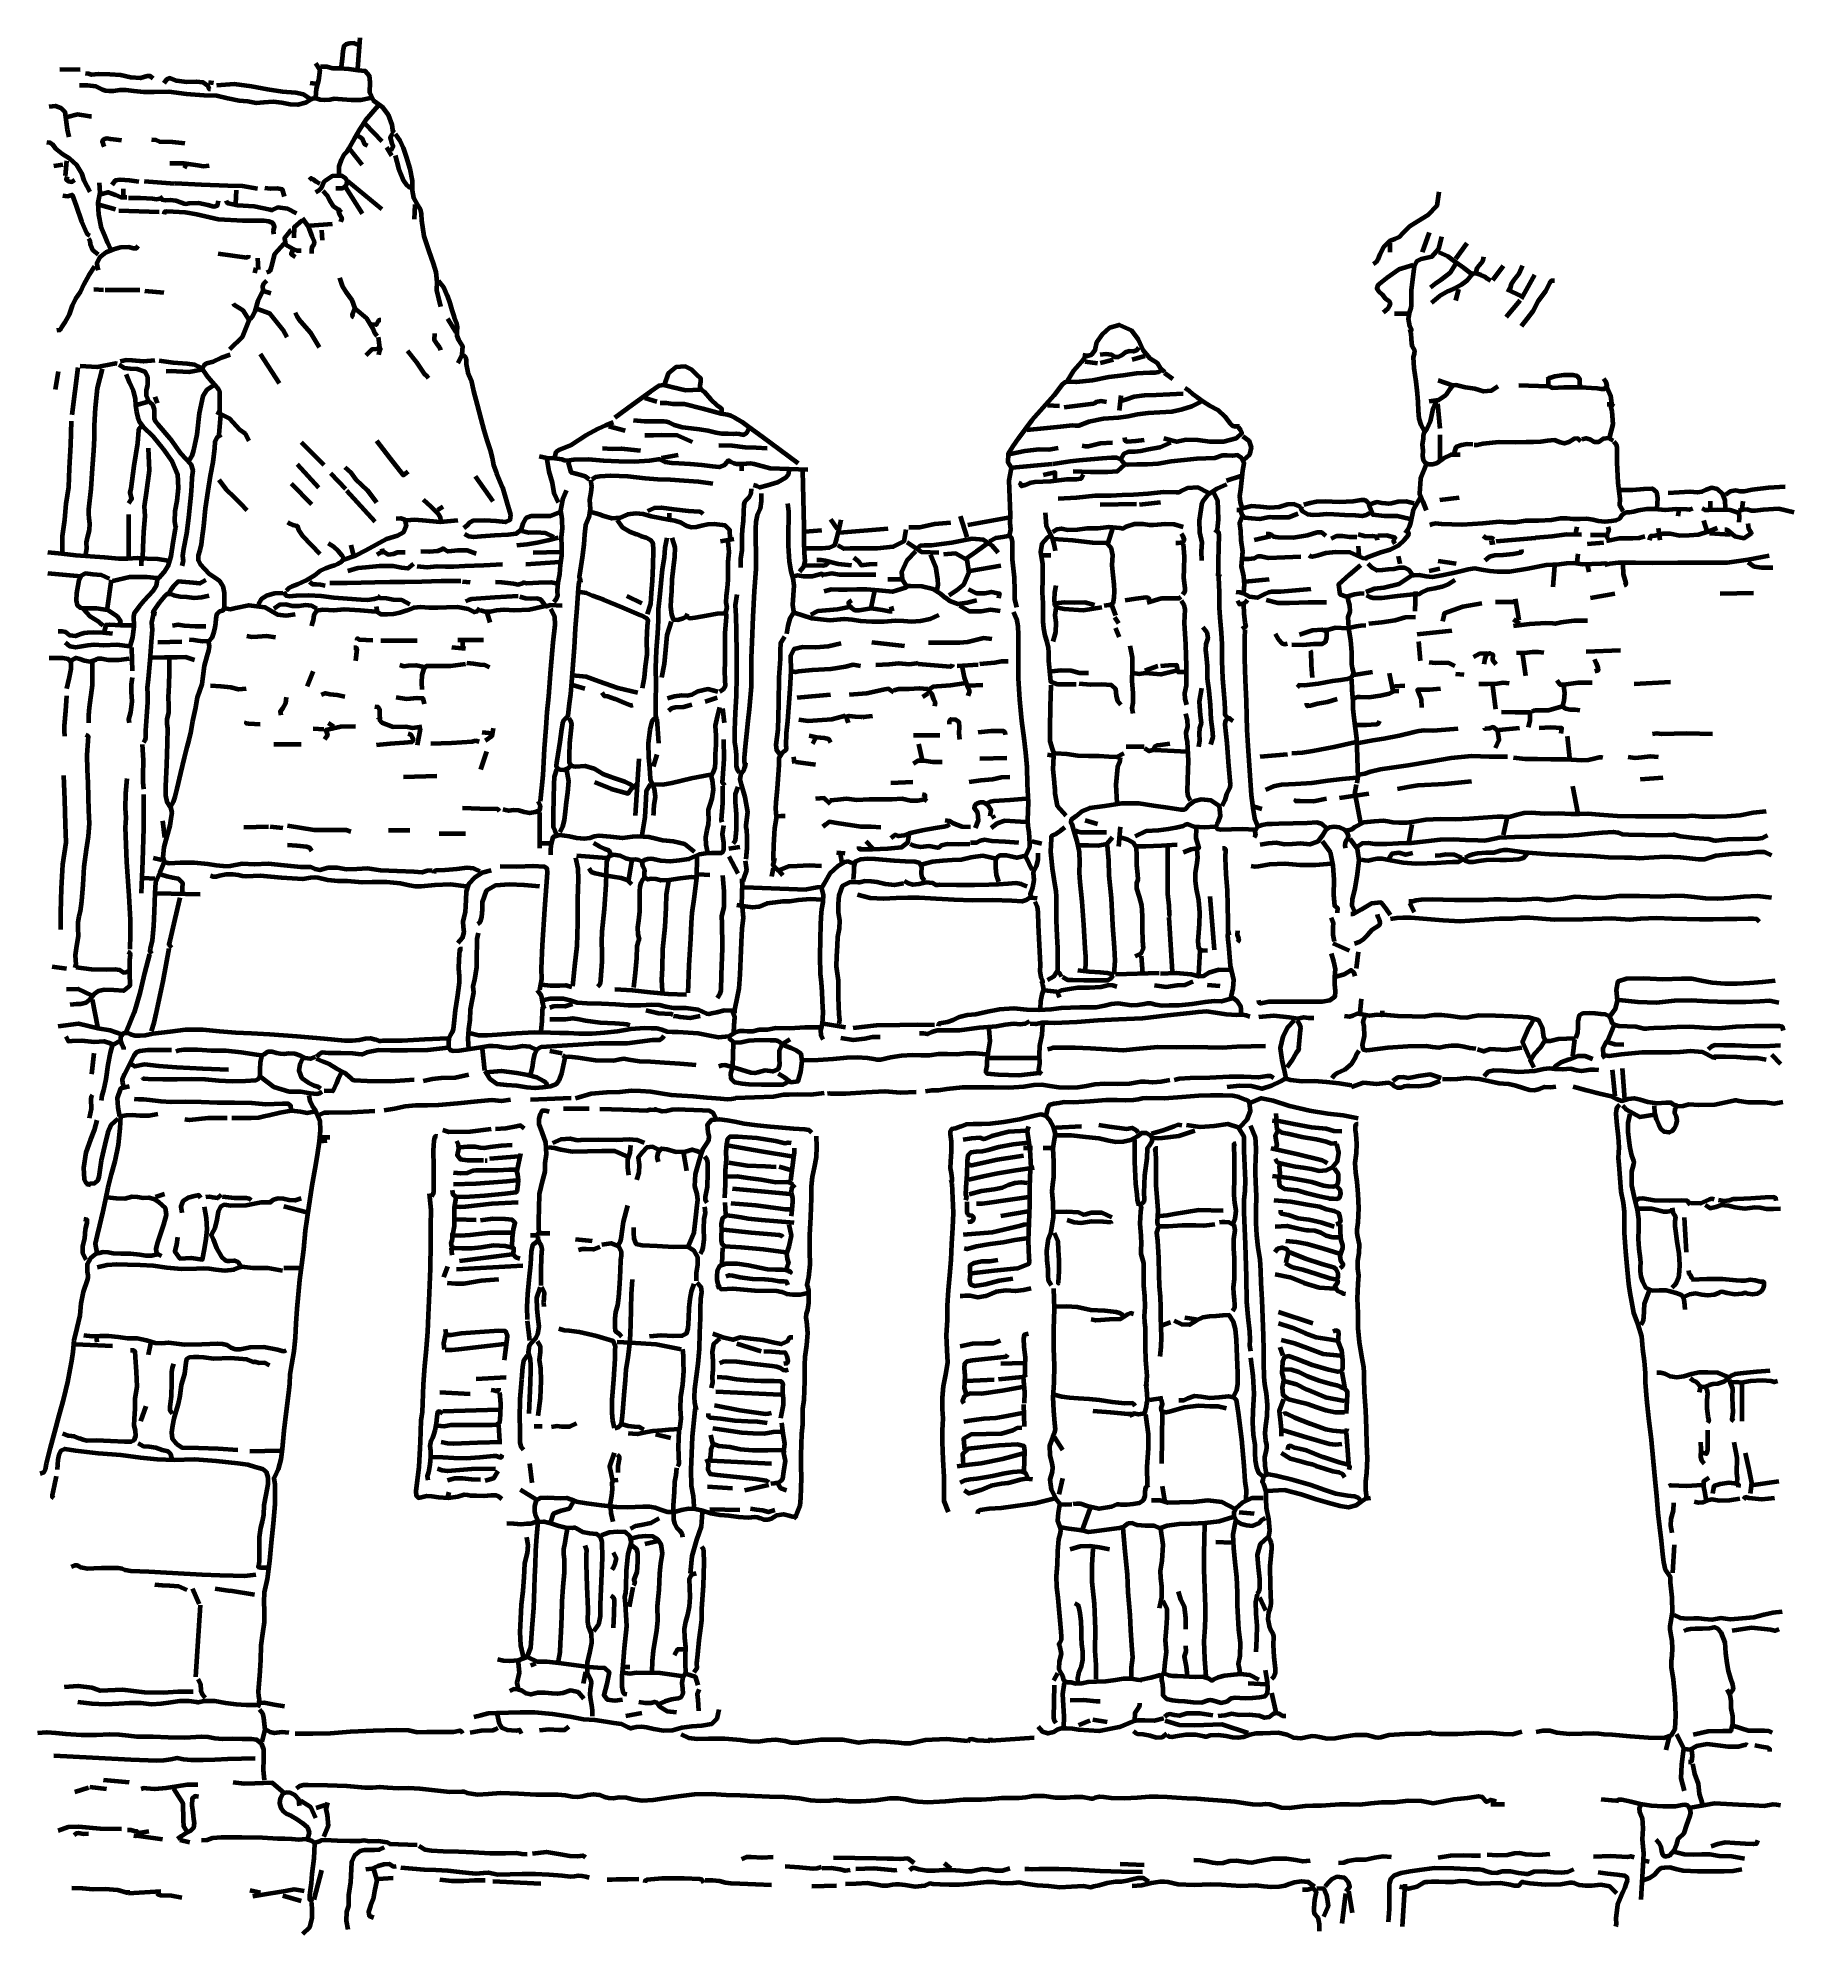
# Model space of a CAD drawing. Header units: inches. Extents: x 9 to 110, y 6 to 115.
import ezdxf

# ---------------------------------------------------------------- set-up
doc = ezdxf.new("R2010")
doc.units = ezdxf.units.IN
doc.header["$MEASUREMENT"] = 0
doc.layers.add('Calque 1', color=7, linetype='Continuous')

msp = doc.modelspace()

# ---------------------------------------------------------------- linework, layer by layer
at = {"layer": 'Calque 1', "color": 7, "lineweight": 70, "true_color": 0xffffff}
for points in [[(27.14, 115.1), (26.89, 115.18), (26.62, 115.17), (26.42, 115.11), (26.3, 115.01), (26.25, 114.73), (26.2, 114.28), (26.14, 113.83)], [(27.23, 115.49), (27.1, 113.7)], [(24.66, 114.03), (24.92, 113.65), (24.83, 113.05), (24.7, 112.55), (24.66, 112.04)], [(11.05, 113.64), (9.87, 113.66)], [(15.28, 113.14), (15.12, 113.27), (14.93, 113.28), (14.55, 113.16), (13.98, 113.21), (13.41, 113.33), (12.76, 113.38), (12.12, 113.4), (11.7, 113.35), (11.53, 113.42), (11.36, 113.44)], [(18.6, 112.52), (18.55, 112.52), (18.52, 112.52), (18.43, 112.72), (18.16, 112.91), (17.77, 112.95), (17.21, 112.94), (16.64, 113), (16.26, 113.16), (16.05, 113.08), (15.89, 112.87)], [(24.96, 113.83), (25.31, 113.84), (25.65, 113.75), (26.06, 113.75), (26.59, 113.7), (27.13, 113.63), (27.54, 113.59), (27.76, 113.32), (27.8, 112.92), (27.78, 112.36), (28, 111.9), (28.49, 111.52), (28.87, 111.05), (29.07, 110.47), (29.11, 110.18), (29.15, 110.08), (29.24, 110.02)], [(27.84, 112), (27.29, 111.9), (26.74, 111.9), (26.23, 111.93), (25.98, 111.95), (25.74, 111.96), (25.49, 111.92), (25.21, 111.89), (24.94, 111.92), (24.71, 111.98), (24.55, 111.99), (24.39, 111.93), (24.08, 111.73), (23.65, 111.63), (23.19, 111.65), (22.71, 111.73), (22.21, 111.8), (21.68, 111.75), (21.23, 111.72), (20.75, 111.81), (20.25, 111.86), (19.59, 111.98), (18.96, 112.15), (18.23, 112.16), (17.2, 112.24), (16.18, 112.38), (15.32, 112.35), (14.74, 112.35), (14.15, 112.41), (13.69, 112.47), (13.34, 112.46), (12.99, 112.42), (12.73, 112.41), (12.51, 112.43), (12.35, 112.49), (11.95, 112.69), (11.48, 112.74), (11.01, 112.74)], [(18.77, 112.87), (18.47, 112.92)], [(24.35, 111.96), (23.97, 112.21), (23.52, 112.31), (22.76, 112.37), (21.88, 112.5), (20.97, 112.69), (19.96, 112.81), (18.94, 112.74)], [(24.66, 112.83), (24.35, 112.87)], [(9.26, 111.52), (9.62, 111.56), (9.94, 111.45), (10.17, 111.22), (10.2, 110.93), (10.25, 110.61), (10.31, 110.19), (10.4, 109.78)], [(11.71, 110.95), (11.59, 110.95), (11.49, 110.96), (10.89, 111.06), (10.31, 110.91)], [(28.28, 111.57), (27.93, 111.13), (27.55, 110.72), (27.22, 110.21), (26.89, 109.65), (26.58, 109.08), (26.45, 108.89), (26.3, 108.73), (26.14, 108.45), (26.02, 108.06), (26.01, 107.64)], [(13.45, 109.56), (13.13, 109.59), (12.81, 109.63), (12.59, 109.68), (12.44, 109.64), (12.32, 109.5), (12.38, 109.35), (12.45, 109.21)], [(27.67, 109.25), (27.56, 109.3), (27.5, 109.34), (27.37, 109.68), (27.06, 109.86)], [(27.54, 110.52), (28.5, 109.52)], [(29.11, 109.95), (28.99, 109.73), (29.06, 109.47), (29.16, 109.23), (29.02, 108.99)], [(29.28, 109.95), (29.54, 109.56), (29.73, 109.13), (29.9, 108.62), (30.12, 107.93), (30.26, 107.22), (30.26, 106.66), (30.34, 106.25), (30.54, 105.86), (30.71, 105.59), (30.78, 105.31), (30.8, 104.93), (30.93, 104.03), (31.21, 103.16), (31.47, 102.45), (31.63, 101.94), (31.68, 101.39), (31.67, 100.9), (31.77, 100.44), (31.9, 99.97)], [(9.13, 109.47), (9.3, 109.44), (9.43, 109.35), (9.63, 109.1), (10.01, 108.79), (10.41, 108.54), (10.85, 108.15), (11.13, 107.68), (11.27, 107.24), (11.43, 106.91), (11.62, 106.59)], [(17.11, 109.38), (16.4, 109.47), (15.67, 109.49), (15.44, 109.58), (15.19, 109.6)], [(27.36, 108.16), (26.62, 109.08)], [(28.76, 109.17), (29.06, 108.69)], [(29.28, 108.69), (29.47, 107.95), (29.76, 107.25), (29.92, 107), (30.15, 106.81)], [(10.05, 108.16), (9.53, 108.08)], [(10.27, 108.38), (10.18, 107.51)], [(10.31, 107.47), (10.25, 107.31), (10.36, 107.21), (10.57, 107.16), (10.75, 107.29)], [(16.24, 108.25), (17.05, 108.25), (17.86, 108.13), (18.18, 108.07), (18.51, 108.12)], [(17.2, 108.21), (17.07, 107.95)], [(25.84, 106.81), (25.95, 106.81), (26.07, 106.81), (26.23, 106.81), (26.38, 106.89), (26.47, 107.04), (26.49, 107.22), (26.41, 107.37), (26.18, 107.51), (25.62, 107.5), (25.16, 107.18), (25.01, 106.82), (24.85, 106.66), (24.66, 106.55)], [(10.05, 106.38), (10.32, 106.34), (10.59, 106.41), (10.83, 105.79), (11.13, 104.87), (11.42, 104.23), (11.5, 104.13), (11.62, 104.06)], [(12.16, 107.12), (12.19, 106.54), (12.07, 105.96), (12.11, 105.28), (12.25, 104.59), (12.48, 104.04), (12.64, 103.66), (12.8, 103.28)], [(12.23, 106.46), (12.67, 106.58), (13.1, 106.42), (13.41, 106.29), (13.76, 106.29)], [(14.45, 107.16), (13.91, 107.25), (13.36, 107.28), (13.08, 107.24), (12.88, 106.99)], [(13.54, 106.77), (13.54, 106.33)], [(14.76, 107.2), (16.5, 107.07)], [(21.3, 106.77), (20.44, 106.91), (19.6, 106.94), (18.07, 107), (16.55, 107.07)], [(20.08, 106.68), (20.04, 105.9)], [(22.87, 106.33), (22.75, 106.72), (22.44, 106.78), (22.07, 106.77), (21.74, 106.81)], [(24.31, 107.29), (24.41, 107.38), (24.53, 107.33), (24.71, 107.18), (24.92, 107.07)], [(25.09, 106.64), (25.32, 106.4), (25.48, 106.11), (25.69, 105.77), (26.01, 105.55)], [(26.4, 106.86), (27.36, 105.33)], [(26.53, 107.2), (28.5, 105.59)], [(89.63, 106.59), (89.52, 105.79), (89, 105.24), (88.4, 104.87), (87.94, 104.59), (87.55, 104.21), (87.34, 103.97), (87.08, 103.86), (86.78, 103.73), (86.43, 103.39), (86.22, 102.98), (86.1, 102.68), (86, 102.53), (85.84, 102.41)], [(12.14, 105.85), (13.1, 105.59)], [(15.63, 105.42), (13.28, 105.5)], [(13.84, 106.24), (14.54, 106.25), (15.24, 106.2), (15.46, 106.16), (15.67, 106.2)], [(15.65, 106.33), (15.78, 106.15), (15.98, 106.11), (16.25, 106.12), (16.59, 106.09), (16.92, 105.98), (17.06, 105.91), (17.16, 105.89), (17.35, 105.93), (17.9, 105.95), (18.43, 105.84), (18.78, 105.75), (18.99, 105.8), (19.05, 106.07)], [(22.26, 104.15), (22.23, 104.36), (22.29, 104.57), (22.22, 104.78), (21.97, 104.88), (21.67, 104.91), (20.47, 104.92), (19.06, 104.99), (17.81, 105.29), (17.13, 105.4), (16.43, 105.44), (16.06, 105.46), (15.94, 105.43), (15.89, 105.29)], [(23.57, 105.33), (23.04, 105.61), (22.48, 105.68), (22.15, 105.54), (22.09, 105.54), (22.04, 105.55), (21.11, 105.74), (20.15, 105.8), (19.62, 105.91), (19.54, 105.98), (19.49, 106.07)], [(26.14, 105.59), (25.99, 105.46), (26.06, 105.29), (26.19, 105.07), (26.1, 104.85)], [(30.41, 105.85), (30.37, 105.02)], [(23.26, 104.37), (23.21, 104.35), (23.18, 104.3), (22.87, 103.92), (22.92, 103.55), (23.38, 103.29), (23.59, 103.19), (23.83, 103.19)], [(23.87, 104.94), (23.42, 104.54), (23.41, 103.93)], [(23.89, 105.07), (24.24, 104.58), (24.45, 104.03), (24.58, 103.72), (24.56, 103.54), (24.46, 103.4), (24.43, 103.21), (24.44, 103.02)], [(25.62, 104.72), (24.31, 104.63)], [(25.01, 104.37), (25.05, 103.8)], [(89.07, 104.24), (88.67, 103.11)], [(11.53, 103.89), (11.62, 103.75), (11.63, 103.59), (11.78, 103.22), (12.1, 102.97)], [(14.41, 103.45), (14.29, 103.31), (14.13, 103.31), (13.84, 103.4), (13.39, 103.38), (12.98, 103.26), (12.54, 103.09), (12.18, 102.8), (12.02, 102.47), (12.04, 102.26), (12.1, 102.06)], [(22.83, 103.58), (22.3, 102.99), (22.1, 102.23), (22.03, 102), (21.82, 101.93)], [(23.35, 103.24), (23.25, 102.98), (23.48, 102.84)], [(86.8, 103.63), (86.8, 103.11)], [(89.79, 103.98), (89.61, 103.27), (89.22, 102.83), (88.6, 102.7), (88.34, 102.57), (88.21, 102.3), (88.12, 101.68), (88.03, 100.91), (88.02, 100.14), (88.02, 100.01), (88.01, 99.88), (87.93, 99.65), (87.86, 99.24), (87.94, 98.83), (88.04, 98.62), (88, 98.51), (87.85, 98.48)], [(89.63, 103.11), (90.15, 102.88), (90.62, 102.52), (91.08, 102.2), (91.55, 101.84)], [(91.25, 103.63), (90.59, 102.71)], [(11.88, 102.28), (11.56, 101.78), (11.27, 101.26), (11.06, 100.79), (10.79, 100.41), (10.59, 100.01), (10.41, 99.49), (10.15, 99.02), (9.96, 98.72), (9.87, 98.59), (9.7, 98.57)], [(19.03, 103.02), (19.86, 102.91), (20.69, 102.8), (20.78, 102.84), (20.78, 102.93)], [(21.21, 102.19), (21.13, 101.88)], [(21.3, 102.76), (21.34, 102.1)], [(88.15, 102.36), (87.31, 102.1), (86.61, 101.59), (86.11, 101.2), (86.04, 101.01), (86.15, 100.83), (86.36, 100.65), (86.52, 100.43), (86.74, 100.29), (86.81, 100.15), (86.76, 99.98), (86.67, 99.85), (86.54, 99.73), (86.41, 99.62)], [(90.59, 102.41), (90.26, 101.88), (89.76, 101.5), (89.44, 101.3), (89.15, 101.06)], [(92.21, 102.84), (92.16, 102.57), (91.99, 102.36), (91.83, 102.17), (91.77, 101.93)], [(93.34, 102.32), (92.73, 101.49)], [(94.47, 102.32), (94.28, 101.87), (93.96, 101.48), (93.81, 101.26), (93.73, 100.97)], [(11.84, 100.97), (12.4, 100.92)], [(12.49, 100.92), (14.5, 100.92)], [(21.82, 101.45), (21.67, 101.29), (21.6, 101.09), (21.61, 100.94), (21.61, 100.88), (21.6, 100.84), (21.33, 100.28), (21.16, 99.68), (20.98, 99.34), (20.9, 99.25), (20.78, 99.22)], [(26.05, 101.62), (26.2, 101.16), (26.46, 100.76), (26.77, 100.32), (26.93, 99.85), (26.79, 99.46), (26.8, 99.39), (26.88, 99.35)], [(31.77, 101.45), (32.09, 101.06), (32.27, 100.6), (32.43, 100.15), (32.55, 99.75), (32.68, 99.34), (32.79, 99.05), (32.85, 98.77), (32.83, 98.49), (32.84, 98.28), (32.94, 98.04), (33.16, 97.66), (33.13, 97.17), (32.9, 96.69)], [(92.64, 101.45), (92.53, 101.5), (92.44, 101.57), (92.3, 101.67), (92.08, 101.77), (91.85, 101.85), (91.6, 101.86), (91.43, 101.65), (91.24, 101.44), (90.94, 101.22), (90.62, 101.04), (90.16, 100.84), (89.66, 100.55), (89.2, 100.18)], [(90.77, 100.97), (90.59, 100.31)], [(93.56, 100.97), (94.43, 100.55)], [(95.17, 101.8), (94.39, 100.4)], [(96.31, 101.45), (96.12, 101.44), (96.03, 101.31), (95.8, 100.84), (95.37, 100.28), (95.06, 99.7), (94.73, 99.26), (94.39, 98.83)], [(15.89, 100.75), (14.8, 100.84)], [(19.9, 100.14), (19.93, 100.09), (19.95, 100.06), (20.47, 99.75), (20.78, 99.22)], [(21.3, 99.83), (22, 99.58), (22.47, 99), (22.77, 98.61), (23, 98.18)], [(22.08, 100.71), (21.65, 100.84)], [(27.01, 99.79), (27.62, 99.29), (28.01, 98.61), (28.1, 98.42), (28.23, 98.26)], [(94.34, 100.31), (93.52, 99.35)], [(20.82, 99.18), (20.45, 98.2), (19.69, 97.48)], [(23.48, 99.62), (23.58, 99.41), (23.7, 99.23), (24.36, 98.47), (24.88, 97.61)], [(28.45, 99.18), (28.34, 99.18), (28.28, 99.14), (28.18, 98.91), (27.93, 98.92)], [(32.29, 99.27), (32.77, 98.48)], [(69.23, 97.09), (69.56, 97.19), (69.75, 97.44), (69.85, 97.89), (70.17, 98.36), (70.6, 98.74), (71.14, 98.9), (71.83, 98.6), (72.24, 98.06), (72.51, 97.45), (72.94, 96.96), (73.34, 96.7), (73.52, 96.42), (73.76, 96.19)], [(87.85, 99.53), (87.06, 99.53)], [(28.28, 98.18), (28.36, 97.57)], [(31.55, 98.4), (31.53, 98.04), (31.72, 97.74), (31.83, 97.6), (31.9, 97.44)], [(88, 98.44), (88.02, 98.06), (88.07, 97.69), (88.23, 97.41), (88.2, 97.23), (88.14, 97.04), (88.19, 96.39), (88.29, 95.63), (88.38, 94.94), (88.41, 94.44), (88.44, 93.93), (88.48, 93.49), (88.59, 93.11), (88.78, 92.77)], [(13.19, 96.65), (13.1, 96.66), (13.02, 96.65), (12.04, 96.45), (11.05, 96.52)], [(13.28, 96.61), (13.59, 96.42), (13.95, 96.38), (14.35, 96.35), (14.79, 96.2), (14.95, 95.88), (14.94, 95.41), (14.87, 95.12), (14.87, 94.82), (14.94, 94.65), (14.96, 94.56), (15, 94.49), (15.23, 94.3), (15.34, 94.01), (15.33, 93.67), (15.33, 93.48), (15.39, 93.33), (15.57, 93.14), (16.23, 92.34), (16.85, 91.49), (17.45, 90.84), (17.56, 90.47), (17.52, 90.07), (17.49, 89.6), (17.45, 89.06), (17.39, 88.52), (17.32, 87.75), (17.21, 86.84), (17.03, 85.95), (16.97, 85.55), (17.01, 85.26), (16.94, 84.96)], [(15.37, 96.83), (14.71, 96.78), (14.06, 96.83), (13.71, 96.85), (13.36, 96.78)], [(15.63, 96.83), (16.44, 96.73), (17.24, 96.66), (17.66, 96.6), (18.03, 96.43)], [(19.73, 97.17), (19.23, 96.99), (18.74, 96.76), (18.35, 96.67), (18.21, 96.55), (18.11, 96.35), (18.35, 96), (18.68, 95.61), (18.97, 95.28), (19.05, 95.17), (19.11, 95.05), (19.12, 94.73), (19.12, 94.3), (19.12, 93.86)], [(21.47, 97.22), (22.56, 95.52)], [(28.32, 97.17), (28.37, 97.35), (28.42, 97.52), (27.93, 97.47), (27.58, 97.13)], [(29.98, 97.39), (30.51, 96.74), (30.97, 96.04), (31.1, 95.93), (31.2, 95.82)], [(33.2, 97.17), (33.34, 97.04), (33.38, 96.88), (33.37, 96.62), (33.48, 96.15), (33.67, 95.7), (33.81, 95.07), (34.01, 94.27), (34.23, 93.47), (34.4, 92.82), (34.57, 92.23), (34.76, 91.66), (34.88, 91.21), (34.96, 90.78), (35.14, 90.33), (35.47, 89.49), (35.73, 88.63), (35.94, 87.92), (35.9, 87.61), (35.65, 87.49), (35.11, 87.55), (34.45, 87.59), (33.77, 87.57), (33.54, 87.44), (33.41, 87.28), (33.25, 87.14)], [(48.16, 93.86), (48.16, 93.98), (48.12, 94.08), (47.91, 94.21), (47.52, 94.59), (47.16, 95), (46.95, 95.18), (46.9, 95.28), (46.9, 95.39), (46.95, 95.6), (46.94, 95.79), (46.74, 95.99), (46.42, 96.29), (46.05, 96.5), (45.51, 96.46), (45.05, 96.09), (44.85, 95.47)], [(69.18, 97.26), (69.13, 97), (68.97, 96.77), (68.5, 96.25), (68.14, 95.65)], [(69.18, 96.78), (69.88, 96.69)], [(72.28, 97.57), (72.14, 97.42), (71.98, 97.35), (71.73, 97.38), (71.48, 97.31), (71.28, 97.13), (71.09, 97.03), (70.91, 97.03), (70.7, 97.16), (70.38, 97.21), (70.05, 97.17)], [(70.8, 96.87), (70.05, 96.69)], [(72.63, 97.09), (71.89, 96.87)], [(9.79, 96.21), (9.61, 95.17)], [(10.92, 96.43), (10.57, 93.69)], [(12.32, 96.35), (12.04, 95.23), (11.92, 94.1), (11.87, 93.09), (11.86, 92.35), (11.83, 91.62), (11.74, 90.59), (11.67, 89.41), (11.54, 88.23), (11.53, 87.98), (11.56, 87.71), (11.59, 87.41), (11.57, 87.03), (11.48, 86.66), (11.4, 86.31), (11.42, 85.96), (11.36, 85.62)], [(13.71, 96.04), (13.9, 95.57), (14.12, 95.1), (14.23, 94.63), (14.26, 94.26), (14.31, 93.88), (14.39, 93.55), (14.5, 93.26), (14.68, 93.02), (15.28, 92.44), (15.85, 91.73), (16.38, 91), (16.68, 90.26), (16.73, 89.45), (16.64, 88.72), (16.53, 88.13), (16.51, 87.54), (16.55, 87.29), (16.56, 87.18), (16.68, 87.14)], [(18.07, 96.3), (17.36, 96.16), (16.63, 96.21), (16.33, 96.23), (16.02, 96.21)], [(18.77, 95.39), (18.38, 95.15), (18.15, 94.77), (17.93, 93.8), (17.8, 92.57), (17.61, 91.66), (17.51, 91.32), (17.33, 91.03)], [(41.97, 93.55), (43, 94.3), (44.03, 95.05), (44.54, 95.4), (44.79, 95.43), (45.25, 95.32), (46.06, 95.12), (46.9, 95.17)], [(73.59, 96.26), (73.42, 96.17), (73.23, 96.12), (72.91, 96.12), (72.14, 96.08), (71.38, 95.98), (70.55, 95.87), (69.6, 95.69), (68.65, 95.58), (68.15, 95.61), (67.98, 95.57), (67.85, 95.46), (67.37, 94.81), (66.72, 94.1), (66.09, 93.38), (65.7, 92.87), (65.32, 92.34), (64.97, 91.85), (64.73, 91.44), (64.7, 90.97), (64.89, 90.65), (64.89, 90.58), (64.87, 90.52), (64.76, 89.91), (64.8, 88.91), (64.83, 87.91), (64.81, 87.43), (64.85, 87.07), (64.78, 86.71)], [(73.76, 96.13), (74.24, 95.78)], [(93.04, 95.34), (92.65, 95.08), (92.22, 95.05), (91.72, 95.2), (91.17, 95.27), (90.63, 95.41), (90.42, 95.39), (90.27, 95.18), (90.04, 94.84), (89.61, 94.55), (89.07, 94.47)], [(90.42, 95.39), (89.59, 95.69)], [(95.96, 95.34), (94.26, 95.39)], [(97.83, 95.34), (97.78, 95.44), (97.79, 95.55), (97.79, 95.76), (97.65, 95.94), (97.4, 96), (96.86, 95.99), (96.34, 95.92), (96.05, 95.81), (95.98, 95.83), (95.94, 95.91)], [(95.96, 95.78), (95.96, 95.39), (96.19, 95.25), (96.87, 95.3), (97.83, 95.29), (98.79, 95.24), (99.01, 95.21), (99.22, 95.2), (99.36, 95.37), (99.3, 95.58), (99.18, 95.78)], [(14.93, 94.43), (14.32, 94.25)], [(15.37, 94.73), (15.5, 94.38)], [(43.71, 94.69), (44.41, 94.47)], [(52.57, 90.89), (51.53, 91.66), (50.5, 92.43), (49.72, 92.99), (49.33, 93.28), (48.92, 93.53), (48.68, 93.64), (48.49, 93.7), (48.12, 93.76), (47.06, 94.05), (46, 94.31), (45.33, 94.32), (44.96, 94.37), (44.59, 94.38)], [(75.85, 94.43), (75.34, 94.17), (74.79, 94), (74.19, 93.88), (73.5, 93.83), (72.81, 93.79), (72.21, 93.71), (71.66, 93.6), (71.1, 93.52), (70.23, 93.46), (69.38, 93.29), (68.78, 93.07), (68.62, 93.06), (68.45, 93.08), (67.75, 93.01), (66.78, 92.91), (65.8, 92.81)], [(69.66, 94.34), (67.96, 94.12)], [(70.4, 94.43), (70.1, 94.48), (69.79, 94.43), (69.7, 94.36), (69.73, 94.25)], [(71.23, 94.82), (71.14, 93.95)], [(74.85, 94.91), (74.07, 94.87), (73.28, 94.83), (72.61, 94.81), (72.01, 94.73), (71.56, 94.59), (71.38, 94.52), (71.19, 94.51)], [(74.94, 95.26), (75.17, 95.11), (75.38, 94.92), (75.65, 94.72), (75.99, 94.46), (76.37, 94.23), (76.84, 93.98), (77.25, 93.61), (77.54, 93.22), (77.67, 93.09), (77.86, 93.02), (77.99, 93.05), (77.99, 93.11), (77.99, 93.16)], [(89.46, 94.47), (89.37, 94.26), (89.29, 94.05), (89.22, 93.77), (89.12, 93.32), (88.93, 92.89), (88.76, 92.64), (88.73, 92.48), (88.72, 92.31), (88.67, 91.99), (88.7, 91.63), (88.69, 91.3), (88.72, 91.1), (88.83, 90.92), (89.04, 90.84), (89.29, 90.84), (89.53, 90.93), (89.89, 91.19), (90.34, 91.4), (90.86, 91.4)], [(89.55, 94.34), (89.68, 92.9)], [(99.36, 95.26), (99.55, 94.81), (99.62, 94.34), (99.49, 94.29), (99.36, 94.3)], [(99.71, 94.36), (99.57, 94.14), (99.63, 93.91), (99.69, 93.15), (99.49, 92.42)], [(10.53, 93.34), (10.49, 91.97), (10.42, 90.61), (10.37, 89.51), (10.22, 88.56), (10.14, 87.62), (10.02, 86.68), (10.01, 85.75)], [(20.82, 92.2), (20.62, 92.59), (20.28, 92.84), (19.7, 93.46), (18.94, 93.86)], [(19.16, 93.69), (19.08, 92.55)], [(41.88, 93.25), (41.44, 93.08), (41.02, 92.88), (40.29, 92.51), (39.46, 91.96), (38.76, 91.68), (38.56, 91.53), (38.48, 91.24)], [(43.06, 93.38), (43.69, 93.34), (44.31, 93.34), (44.81, 93.34), (44.96, 93.32), (45.1, 93.27), (45.41, 93.11), (45.89, 92.99), (46.39, 92.93), (46.87, 92.87), (47.36, 92.8), (47.82, 92.68), (48.17, 92.62), (48.53, 92.61), (48.81, 92.6), (48.99, 92.61), (49.16, 92.6), (49.41, 92.55), (49.6, 92.65), (49.73, 92.86)], [(67, 94.25), (67.7, 94.21)], [(14.58, 93.03), (14.48, 92.93), (14.42, 92.8), (14.36, 92.06), (14.16, 90.74), (13.98, 89.41), (13.93, 89.2), (13.98, 89), (14.05, 88.86), (13.95, 88.72), (13.84, 88.58)], [(19.21, 92.55), (18.95, 92.38), (18.85, 92.13), (18.82, 91.77), (18.73, 90.97), (18.58, 90.18), (18.43, 89.31), (18.29, 88.29), (18.18, 87.26), (18.09, 86.55), (18.05, 86.21), (17.97, 85.88), (17.88, 85.57), (17.88, 85.3), (17.99, 85.06), (18.24, 84.79), (18.51, 84.51), (18.85, 84.29), (19.11, 84.1), (19.31, 83.79), (19.38, 83.41), (19.38, 83.11), (19.38, 82.8), (19.38, 82.54), (19.35, 82.44), (19.29, 82.37), (19.12, 82.32), (18.94, 82.16), (18.9, 81.91), (18.88, 81.65), (18.85, 81.4), (18.79, 81.16), (18.67, 80.81), (18.5, 80.62), (18.15, 80.6), (17.86, 80.63), (17.62, 80.66), (17.37, 80.69)], [(23.83, 92.12), (25.14, 90.81)], [(28.19, 92.2), (28.97, 91.2), (29.74, 90.2), (29.89, 90.31), (30.02, 90.42)], [(42.58, 92.77), (41.62, 93.03)], [(46.46, 92.12), (45.6, 92.5), (44.68, 92.52), (44.19, 92.51), (43.71, 92.51)], [(71.45, 92.38), (71.47, 92.21), (71.62, 92.16), (72.1, 92.2), (72.58, 92.25)], [(78.03, 92.99), (78.15, 92.82), (78.24, 92.64), (77.91, 92.32), (77.17, 92.14), (76.38, 92.14), (75.7, 92.23), (75.02, 92.26), (74.48, 92.13), (74.1, 92.23), (73.72, 92.33)], [(78.3, 92.46), (78.65, 92.22), (78.77, 91.81), (78.67, 91.38), (78.34, 91.07)], [(89.68, 92.55), (89.68, 91.11)], [(97.85, 92.16), (97.66, 92.33), (97.45, 92.31), (97.14, 92.12), (96.9, 92.04), (96.66, 92.09), (96.31, 92.23), (95.92, 92.2), (95.52, 92.14), (95.1, 92.12), (94.67, 92.11), (94.07, 92.09), (93.12, 92.11), (92.17, 92.03), (91.82, 91.94), (91.75, 91.94), (91.68, 91.94)], [(97.92, 92.29), (98.15, 92.35), (98.37, 92.29), (98.62, 92.14), (98.89, 92.14), (99.15, 92.33), (99.44, 92.37), (99.71, 92.22)], [(99.75, 92.16), (99.88, 92), (99.93, 91.8), (99.92, 90.94), (99.99, 89.76), (100.1, 88.85), (100.08, 88.48), (100.27, 88.15)], [(14.98, 91.77), (15.04, 90.47), (14.87, 89.18), (14.76, 88.4), (14.78, 88.12), (14.79, 87.84), (14.72, 86.94), (14.67, 86.03), (14.66, 85.45), (14.59, 85.21), (14.58, 84.96)], [(53.13, 90.52), (52.05, 90.55), (50.96, 90.6), (50.04, 90.85), (49.82, 90.88), (49.58, 90.86), (49.37, 90.85), (49.2, 90.84), (49.03, 90.85), (48.87, 90.88), (48.71, 90.96), (48.54, 91.05), (48.34, 90.81), (48, 90.68), (47.62, 90.72), (47, 90.79), (46.34, 90.85), (45.68, 90.89), (45.28, 90.91), (44.89, 90.96), (44.57, 91.11), (44.48, 91.12), (44.36, 91.1), (43.98, 91.03), (43.09, 90.98), (42.2, 91), (41.32, 91.03), (40.46, 91.11), (39.6, 91.09), (39.21, 91.03), (39.06, 91.06), (38.9, 91.11), (38.5, 91.18), (38.05, 91.19), (37.61, 91.29)], [(38.05, 91.11), (38.16, 90.43), (38.35, 89.76), (38.45, 89.17), (38.7, 88.63)], [(41.27, 91.77), (41.82, 91.73), (42.36, 91.76), (42.9, 91.69), (43.45, 91.64)], [(45.63, 91.37), (44.67, 91.2)], [(47.99, 91.94), (48.76, 91.93), (49.51, 91.83), (50.15, 91.8), (50.78, 91.77)], [(67.61, 91.77), (67.07, 91.68), (66.52, 91.7), (65.68, 91.59), (64.86, 91.42)], [(78.25, 88.32), (78.15, 88.65), (78.12, 88.99), (78.18, 89.38), (78.24, 89.92), (78.3, 90.47), (78.38, 90.91), (78.24, 91.19), (77.98, 91.36), (77.7, 91.32), (77.39, 91.34), (77.11, 91.34), (76.67, 91.2), (76.15, 91.17), (75.64, 91.16), (74.9, 91.08), (74.14, 90.99), (73.4, 90.87), (72.78, 90.82), (72.16, 90.83), (71.67, 90.8), (71.53, 90.83), (71.41, 90.91), (71.26, 91.09), (71, 91.22), (70.7, 91.22), (70.15, 91.17), (69.49, 91.12), (68.82, 91.05), (68.3, 90.99), (67.8, 90.92), (67.31, 90.85)], [(70.75, 92.07), (70.04, 92.04), (69.35, 91.86), (69.19, 91.86), (69.01, 91.9)], [(74.11, 92.07), (73.5, 91.8), (72.84, 91.69), (72.39, 91.59), (72.04, 91.55), (71.68, 91.55), (71.4, 91.43), (71.23, 91.16)], [(91.6, 91.98), (91.27, 92.01), (90.94, 91.94), (90.61, 91.83), (90.51, 91.51)], [(19.08, 89.94), (19.48, 89.4), (19.95, 88.94), (20.33, 88.57), (20.69, 88.19)], [(23.61, 90.85), (24.83, 89.5)], [(25.53, 90.33), (26.4, 89.41)], [(26.36, 90.68), (26.71, 90.36), (27, 89.96), (27.65, 89.35), (28.19, 88.63)], [(33.9, 90.15), (34.91, 88.71)], [(39.27, 90.94), (39.43, 90.39), (40.01, 90.23), (40.26, 90.15), (40.49, 89.98)], [(40.57, 89.94), (40.62, 89.56), (40.58, 89.2), (40.51, 88.78), (40.55, 88.27), (40.47, 87.76), (40.27, 87.29), (40.22, 86.77), (40.18, 86.21), (40.08, 85.45), (39.97, 84.7), (39.92, 84.34), (39.94, 84.24), (39.96, 84.14)], [(40.66, 89.98), (40.87, 90.11), (41.1, 90.15), (41.73, 90.19), (42.72, 90.15), (43.72, 90.03), (44.45, 89.98), (45.18, 89.95), (45.97, 89.9), (46.81, 89.85), (47.64, 89.72)], [(49.3, 90.81), (49.3, 90.46)], [(52.04, 90.46), (52, 90.23), (51.85, 90.05), (51.39, 89.78), (50.81, 89.62), (50.36, 89.49), (50.18, 89.58), (49.99, 89.63)], [(52.83, 90.46), (52.87, 88.85), (52.9, 87.24), (52.91, 86.32), (52.93, 85.74), (52.97, 85.23), (52.88, 84.89), (52.65, 84.62)], [(67.26, 90.85), (64.95, 90.63)], [(69.05, 90.24), (68.92, 90), (68.68, 89.95), (68.11, 89.95), (67.18, 89.85), (66.26, 89.8), (65.96, 89.75), (65.68, 89.63), (65.49, 89.57), (65.45, 89.7), (65.34, 89.76)], [(67.44, 89.98), (67.44, 90.16), (67.44, 90.37), (67.07, 90.28), (66.74, 90.2)], [(71.45, 90.81), (71.03, 90.42), (70.49, 90.39), (69.49, 90.38), (68.48, 90.42)], [(78.17, 90.15), (77.34, 89.89)], [(88.89, 90.81), (88.57, 90), (88.52, 89.15), (88.7, 88.69), (88.89, 88.19)], [(23.26, 89.72), (24.44, 88.54)], [(26.45, 89.32), (28.1, 87.54)], [(39.18, 89.32), (38.94, 88.79), (38.84, 88.17), (38.89, 87.8), (38.91, 87.67), (38.91, 87.54), (38.92, 87.15), (38.87, 86.63), (38.89, 86.09), (38.89, 85.56), (38.81, 85.02), (38.77, 84.49), (38.68, 84), (38.63, 83.52), (38.65, 83.21), (38.58, 83.03), (38.44, 82.87)], [(49.86, 89.41), (49.84, 89.15), (49.73, 88.91), (49.57, 88.76), (49.48, 88.65), (49.44, 88.52), (49.41, 88.08), (49.39, 87.56), (49.34, 87.07), (49.31, 86.71), (49.31, 86.33), (49.32, 85.88), (49.25, 85.38), (49.25, 84.88)], [(50.43, 89.15), (50.44, 88.71), (50.38, 88.29), (50.21, 87.89), (50.12, 87.51), (50.11, 87.13), (50.11, 86.54), (50.13, 85.65), (50.13, 84.78), (50.03, 83.5), (49.96, 82.02), (49.89, 80.55), (49.85, 79.65), (49.86, 78.81), (49.85, 78), (49.8, 77.34), (49.74, 76.68), (49.66, 76), (49.58, 75.26), (49.51, 74.52), (49.48, 74.08), (49.46, 73.88), (49.46, 73.67), (49.48, 73.53), (49.54, 73.46), (49.65, 73.45)], [(76.29, 89.19), (75.7, 89.49), (75.09, 89.46), (74.68, 89.26), (74.56, 89.21), (74.44, 89.2), (73.7, 89.23), (72.82, 89.13), (71.97, 89.08), (71.31, 89.05), (70.66, 89.01), (69.75, 89.01), (68.68, 88.9), (67.61, 88.85)], [(77.34, 89.67), (76.79, 89.41), (76.28, 89.09), (75.99, 88.73), (75.9, 88.49), (75.86, 88.23), (75.76, 87.58), (75.79, 86.91), (75.92, 86.32), (75.88, 85.8), (75.9, 85.27)], [(76.6, 89.19), (76.82, 88.74), (76.84, 88.23), (76.87, 87.64), (76.81, 87.06)], [(88.54, 88.89), (88.15, 88.21), (87.99, 87.45), (87.92, 87.22), (87.8, 87.01)], [(90.81, 88.89), (89.68, 88.76)], [(100.14, 89.37), (100.82, 89.37), (101.49, 89.42), (101.97, 89.44), (102.22, 89.23), (102.28, 88.88), (102.26, 88.58), (102.24, 88.28)], [(106.21, 88.32), (106.19, 88.74), (106.06, 89.12), (105.74, 89.4), (105.41, 89.48), (105.08, 89.36), (104.83, 89.25), (104.58, 89.2), (104.15, 89.24), (103.52, 89.21), (102.89, 89.17)], [(109.65, 89.54), (108.69, 89.47), (107.74, 89.36), (107.28, 89.26), (107.05, 89.26), (106.78, 89.32), (106.47, 89.27), (106.21, 89.08)], [(13.84, 87.93), (13.84, 85.49)], [(29.32, 87.71), (29.59, 87.73), (29.82, 87.65), (29.9, 87.27), (29.75, 86.9), (29.41, 86.71), (28.77, 86.51), (28.17, 86.19), (27.58, 85.85), (26.97, 85.54), (26.31, 85.31)], [(30.89, 88.8), (31.33, 88.39), (31.76, 87.97), (31.88, 87.79), (31.9, 87.58)], [(32.03, 88.37), (31.72, 88.19)], [(38.74, 88.06), (38.21, 87.84), (37.64, 87.84), (37.13, 87.84), (36.82, 87.73), (36.66, 87.41), (36.54, 87.02), (36.27, 86.81), (35.8, 86.75), (35.02, 86.73), (34.25, 86.67), (33.8, 86.63), (33.53, 86.66), (33.29, 86.8)], [(48.64, 86.53), (48.63, 87.03), (48.35, 87.3), (47.72, 87.38), (47.35, 87.36), (46.99, 87.28), (46.67, 87.2), (46.4, 87.18), (46.13, 87.27), (45.82, 87.46), (45.45, 87.56), (45.07, 87.62), (44.57, 87.72), (44.07, 87.82), (43.61, 87.96), (43.18, 88), (42.71, 87.93), (42.26, 87.74), (41.8, 87.7), (41.34, 87.83), (41.08, 87.94), (40.87, 88), (40.66, 88.06)], [(43.89, 88.15), (44.26, 88.32), (44.67, 88.34), (45.38, 88.24), (46.24, 88.14), (46.86, 88.1), (46.98, 88.06), (47.07, 87.97)], [(45.11, 88.02), (45.11, 87.67)], [(51.96, 88.58), (52.01, 88.11), (52.02, 87.64), (52, 87.02), (52, 86.12), (52.06, 85.22), (52.16, 84.65), (52.26, 84.25), (52.32, 83.83), (52.29, 83.27), (52.25, 82.72), (52.31, 82.33), (52.3, 82.26), (52.27, 82.19), (52.09, 81.92), (51.97, 81.49), (51.91, 81.04)], [(61.94, 87.84), (62.34, 86.62)], [(64.73, 87.75), (62.38, 87.32)], [(66.87, 88.06), (66.92, 87.28), (67.26, 86.57), (67.36, 86.22), (67.44, 85.84)], [(72.15, 88.54), (70.05, 88.5)], [(73.54, 88.63), (72.32, 88.5)], [(81.65, 88.37), (81.27, 88.54), (80.87, 88.52), (80.39, 88.35), (79.85, 88.32), (79.3, 88.38), (78.8, 88.41), (78.34, 88.31), (78.09, 88.18), (78.02, 88.18), (77.95, 88.19)], [(78.25, 87.8), (78.1, 87.41), (78.15, 87), (78.18, 86.46), (78.27, 85.8), (78.22, 85.14), (78.2, 84.93), (78.25, 84.72), (78.33, 84.37), (78.37, 83.89), (78.34, 83.39)], [(81.48, 87.97), (80.94, 87.76), (80.37, 87.76), (80.01, 87.77), (79.88, 87.78), (79.74, 87.76), (79.27, 87.67), (78.79, 87.71), (78.41, 87.74), (78.25, 87.91), (78.17, 88.15)], [(85.62, 88.02), (85.42, 87.89), (85.2, 87.83), (84.81, 87.88), (84.19, 87.9), (83.56, 87.93), (83.14, 87.95), (82.75, 87.91), (82.37, 87.89), (82.06, 87.94), (81.79, 88.09), (81.66, 88.24), (81.66, 88.33), (81.7, 88.41)], [(88.2, 88.58), (87.73, 88.68), (87.26, 88.66), (86.88, 88.57), (86.72, 88.55), (86.56, 88.57), (86.34, 88.6), (86.06, 88.64), (85.79, 88.57), (85.69, 88.53), (85.6, 88.54), (85.51, 88.65), (85.34, 88.76), (85.13, 88.77), (84.67, 88.69), (83.87, 88.65), (83.06, 88.68), (82.56, 88.66), (82.19, 88.59), (81.83, 88.5)], [(87.98, 87.67), (87.24, 87.83), (86.49, 87.84), (85.82, 87.91), (85.58, 88.5)], [(104.29, 88.28), (104.21, 88.24), (104.13, 88.2), (103.97, 88.22), (103.35, 88.24), (102.72, 88.19), (102.13, 88.24), (101.66, 88.25), (101.18, 88.17), (100.88, 88.08), (100.77, 88.07), (100.66, 88.06), (100.5, 88.06), (100.34, 88.02), (100.21, 87.89), (100.07, 87.68), (99.86, 87.59), (99.61, 87.55), (99.23, 87.51), (98.87, 87.55), (98.56, 87.63), (98.16, 87.68), (97.78, 87.66), (97.4, 87.66), (97.03, 87.7), (96.66, 87.71), (96.15, 87.61), (95.4, 87.57), (94.64, 87.56), (94.06, 87.47), (93.6, 87.48), (93.13, 87.51), (92.17, 87.42), (90.97, 87.33), (89.78, 87.38), (89.44, 87.41), (89.27, 87.37), (89.11, 87.32)], [(103.5, 88.23), (103.46, 87.84)], [(106.99, 87.49), (107.01, 87.76), (106.99, 88.02), (106.48, 88.18), (105.76, 88.2), (105.23, 88.19), (105.03, 88.19), (104.85, 88.28)], [(105.33, 88.71), (105.33, 88.23)], [(110.17, 88.06), (109.29, 88.27), (108.38, 88.2), (107.93, 88.15), (107.71, 88.14), (107.47, 88.23), (107.21, 88.2), (106.95, 88.15)], [(107.21, 88.71), (107.16, 88.23)], [(16.55, 87.1), (16.42, 86.31), (16.3, 85.53), (16.12, 84.94), (15.89, 84.59), (15.62, 84.27), (15.56, 84.25), (15.46, 84.25), (14.91, 84.31), (13.91, 84.32), (12.93, 84.09)], [(23.04, 87.49), (23.19, 87.4), (23.34, 87.33), (23.6, 87.28), (23.68, 87.04), (23.91, 86.71), (24.41, 86.18), (24.92, 85.66)], [(32.9, 87.58), (31.87, 87.5), (30.85, 87.58), (30.39, 87.62), (29.93, 87.58)], [(38.44, 86.62), (37.97, 86.86), (37.44, 86.89), (37.01, 86.87), (36.61, 86.97)], [(42.1, 87.62), (42.39, 87.2), (42.82, 86.95), (43.22, 86.8), (43.5, 86.69), (43.79, 86.6), (44.04, 86.47), (44.17, 86.27), (44.19, 85.88), (44.18, 84.98), (44.14, 84.1), (44.07, 83.39), (44.03, 82.77), (43.85, 82.17)], [(55.05, 87.62), (54.92, 87.09), (54.8, 86.55), (54.68, 86.15), (54.37, 86), (53.97, 85.97), (53.46, 85.96), (52.96, 85.97)], [(53.92, 87.01), (52.96, 86.93)], [(54.44, 87.67), (54.83, 87.1)], [(58.8, 87.06), (58.69, 86.37), (58.08, 86.07), (57.14, 85.96), (56.28, 85.96), (55.59, 85.97), (55.21, 85.95), (54.88, 86.14)], [(57.76, 87.1), (54.97, 86.88)], [(61.38, 87.45), (60.47, 87.37), (59.59, 87.19), (59.28, 87.18), (58.98, 87.19)], [(63.64, 86.4), (64.01, 86.59), (64.41, 86.65), (64.72, 86.71), (64.9, 86.62), (64.95, 86.36), (64.95, 85.33), (65.06, 84.3), (65.08, 83.54), (65.08, 83.05), (65.21, 82.57)], [(67.13, 86.66), (67.12, 86.67), (67.1, 86.67), (66.97, 86.59), (66.67, 86.23), (66.59, 85.76), (66.7, 85.08), (66.7, 84.25), (66.69, 83.43), (66.72, 82.81), (66.72, 82.27), (66.72, 81.74), (66.76, 81.34), (66.84, 80.94), (66.96, 80.57), (67.03, 80.25), (67.05, 79.93), (67.05, 79.48), (67.12, 78.89), (67.17, 78.28), (67.58, 78.12), (68.12, 78.12), (68.66, 78.12)], [(67.31, 86.93), (67.55, 87.09), (67.81, 87.12), (68.17, 87.05), (68.73, 87.07), (69.29, 87.14), (69.9, 87.15), (70.54, 87.23), (71.18, 87.17), (71.36, 87.12), (71.44, 87.16), (71.55, 87.24), (72.03, 87.4), (72.52, 87.4), (72.9, 87.34), (73.12, 87.33), (73.35, 87.35), (73.8, 87.39), (74.33, 87.38), (74.85, 87.23)], [(70.75, 87.14), (70.49, 86.27)], [(74.72, 86.84), (74.76, 86.78), (74.8, 86.73), (74.91, 86.48), (74.82, 86.31), (74.56, 86.27), (74.49, 86.27), (74.41, 86.27)], [(76.68, 87.06), (76.89, 86.92), (76.9, 86.7), (76.89, 86.06), (76.87, 85.22), (76.86, 84.6), (76.85, 84.43), (77.03, 84.35)], [(79.87, 86.66), (78.95, 86.45)], [(83.09, 86.71), (82.86, 86.9), (82.59, 86.89), (82.03, 86.72), (81.2, 86.59), (80.34, 86.6), (80.21, 86.62), (80.09, 86.65), (79.98, 86.74), (79.82, 86.79), (79.65, 86.8)], [(84.88, 86.62), (84.47, 86.63), (84.05, 86.69), (83.72, 86.69), (83.4, 86.53)], [(84.97, 86.8), (85.38, 86.68), (85.8, 86.71), (86.02, 86.66), (86.06, 86.45)], [(87.67, 87.04), (87.87, 86.9), (87.86, 86.72), (87.63, 86.45), (87.27, 86.12), (86.81, 85.9), (86.28, 85.74), (85.75, 85.55), (85.44, 85.43), (85.36, 85.37), (85.34, 85.27)], [(87.11, 86.23), (87, 86.4), (87.11, 86.58), (86.61, 86.72), (86.1, 86.71)], [(92.82, 86.49), (92.71, 86.57), (92.6, 86.57), (92.37, 86.56), (92.21, 86.71)], [(97.88, 86.75), (97.02, 86.78), (96.18, 86.67), (95.7, 86.62), (95.22, 86.58)], [(97.61, 87.23), (97.53, 86.84)], [(98.4, 86.75), (99.23, 86.75)], [(101.54, 86.66), (101.21, 86.56), (100.84, 86.54), (100.08, 86.55), (99.32, 86.4)], [(99.4, 87.23), (99.46, 87.01), (99.36, 86.79), (99.33, 86.66), (99.4, 86.53)], [(105.73, 87.14), (105.19, 86.94), (104.65, 86.75), (104.11, 86.73), (103.56, 86.71), (103.01, 86.81), (102.59, 86.81), (102.12, 86.7), (101.87, 86.68), (101.84, 86.57), (101.8, 86.45)], [(102.32, 87.14), (102.41, 86.45)], [(104.94, 87.58), (105.12, 86.97)], [(106.47, 86.75), (105.29, 86.84)], [(106.16, 87.06), (106.24, 87.06), (106.31, 87.04), (106.72, 86.68), (107.29, 86.57), (107.71, 86.85), (107.56, 87.11), (107.51, 87.41)], [(9.18, 85.75), (10, 85.68), (10.81, 85.59), (11.63, 85.52), (12.46, 85.47), (13.28, 85.4), (13.81, 85.4), (14.36, 85.43), (14.93, 85.39), (15.55, 85.37), (16.15, 85.27)], [(25.4, 86.27), (25.71, 86.09), (25.97, 85.84), (26.19, 85.59), (26.28, 85.39), (26.17, 85.19), (25.94, 85.07), (25.76, 84.98), (25.57, 84.92), (25.24, 84.81), (24.93, 84.67), (24.6, 84.4), (24.13, 84.11), (23.62, 83.89), (23.31, 83.78), (23.12, 83.67), (22.96, 83.52)], [(26.71, 86.18), (26.84, 85.62)], [(28.23, 85.62), (28.42, 85.73), (28.61, 85.77), (28.87, 85.63), (29.17, 85.66), (29.43, 85.76), (29.64, 85.76), (29.85, 85.75)], [(28.5, 85.97), (28.54, 85.79)], [(33.95, 85.66), (33.44, 85.85), (32.9, 85.85), (32.52, 85.81), (32.31, 85.8), (32.11, 85.92), (32.03, 85.96), (31.97, 85.91), (31.71, 85.81), (31.24, 85.77), (30.76, 85.79)], [(38.7, 86.58), (38.1, 86.44), (37.48, 86.3), (36.9, 86.21), (36.3, 86.14)], [(38.79, 85.75), (37.26, 85.71)], [(44.98, 86.58), (44.87, 86.01), (44.82, 85.44), (44.71, 84.77), (44.63, 83.97), (44.55, 83.16), (44.49, 82.47), (44.48, 81.8), (44.45, 81.06), (44.37, 80.07), (44.33, 79.08), (44.35, 78.11), (44.32, 77.15), (44.33, 76.2)], [(45.28, 86.58), (45.44, 86.03), (45.43, 85.48), (45.35, 84.86), (45.28, 84.18), (45.25, 83.49), (45.22, 83.02), (45.2, 82.6), (45.25, 82.16), (45.35, 81.86), (45.62, 81.85), (45.93, 81.94), (46.1, 82.03), (46.18, 82.22)], [(48.08, 86.4), (48.86, 86.53)], [(48.51, 86.36), (48.56, 85.77), (48.5, 85.17), (48.5, 84.73), (48.5, 84.43), (48.5, 84.14), (48.47, 83.68), (48.41, 83.23), (48.4, 82.85), (48.46, 82.56), (48.38, 82.26)], [(59.37, 85.79), (58.86, 85.27), (58.55, 84.61), (58.59, 84.17), (58.85, 83.79)], [(60.72, 85.71), (59.72, 85.76), (58.89, 86.32)], [(64.15, 85.71), (63.77, 86.15), (63.29, 86.47), (62.64, 86.52), (62.05, 86.41), (61.46, 86.3), (60.87, 86.22), (60.28, 86.15), (59.86, 86.14), (59.64, 86.12), (59.46, 85.97)], [(60.24, 85.62), (60.52, 84.92), (60.63, 84.18), (60.65, 83.87), (60.59, 83.57)], [(63.51, 86.23), (62.9, 85.8), (62.25, 85.35), (61.68, 85.68), (60.98, 85.62)], [(67.18, 85.57), (66.7, 85.57)], [(67.35, 86.53), (68.47, 86.45), (69.59, 86.32), (70.4, 86.29), (70.66, 86.02), (70.75, 85.58), (70.72, 85.01), (70.78, 84.43), (70.84, 83.88), (70.85, 83.5), (70.84, 83.11), (70.77, 82.78), (70.54, 82.69), (70.27, 82.65)], [(74.85, 86.23), (74.91, 85.5), (74.88, 84.77), (74.86, 84.3), (74.91, 83.97), (74.94, 83.67), (74.93, 83.48), (74.81, 83.31)], [(85.27, 85.4), (84.5, 85.74), (83.68, 85.75), (83.1, 85.7), (82.65, 85.57), (82.31, 85.48), (82.21, 85.5), (82.13, 85.57)], [(84.97, 86.1), (85.01, 85.57)], [(87.28, 85.53), (87.37, 85.09)], [(94.39, 85.92), (94.41, 85.76), (94.35, 85.71), (93.92, 85.65), (93.34, 85.58), (92.84, 85.57), (92.54, 85.49), (92.29, 85.27)], [(92.86, 86.32), (92.56, 86.27)], [(92.95, 86.4), (95.22, 86.58)], [(97.66, 85.66), (97.61, 85.14)], [(98.23, 86.23), (99.18, 86.32)], [(108.73, 85.55), (107.52, 85.32), (106.3, 85.15), (104.94, 85.15), (103.46, 85.15), (101.98, 85.13), (101, 85.14), (100.02, 85.14), (99.52, 85.09), (99.48, 85.07), (99.45, 85.05)], [(11.1, 84.35), (9.18, 84.53)], [(12.75, 84.22), (12.29, 84.43), (11.79, 84.47), (11.36, 84.52), (11.11, 84.38), (10.97, 84.14), (10.92, 83.81), (10.85, 83.39), (10.82, 82.97), (10.88, 82.7), (11.03, 82.56), (11.24, 82.52), (11.37, 82.52), (11.5, 82.52), (12, 82.52), (12.63, 82.43), (13.19, 82.05), (13.39, 81.77), (13.35, 81.65), (13.32, 81.52)], [(30.33, 85.09), (30.01, 84.82), (29.63, 84.86), (29.15, 84.94), (28.36, 84.94), (27.58, 84.88), (27.12, 84.84), (26.53, 84.66)], [(35.47, 85.05), (34.39, 84.99), (33.3, 84.94), (32.64, 84.91), (32.2, 84.91), (31.7, 84.92), (31.12, 84.88), (30.54, 84.92)], [(38.79, 85.18), (36.82, 85.05)], [(54.09, 84.35), (53.94, 84.51), (53.75, 84.45), (53.38, 84.35), (52.89, 84.35), (52.53, 84.41), (52.46, 84.39), (52.39, 84.35)], [(54.31, 85.14), (54.18, 85), (54.01, 84.97), (53.5, 84.99), (53, 84.96)], [(53.66, 85.31), (53.9, 85.31), (54.14, 85.27), (54.89, 85.09), (55.66, 85.01)], [(57.06, 84.44), (56.01, 84.44), (54.97, 84.44), (54.53, 84.53), (54.09, 84.44)], [(55.79, 85.44), (56.04, 85.26), (56.22, 85), (56.68, 85.07), (57.15, 85.09)], [(62.34, 85.31), (62.44, 84.56), (62.15, 83.88), (61.74, 83.55), (61.29, 83.26)], [(64.3, 84.96), (62.51, 84.66)], [(81.65, 85.49), (80.72, 85.44), (79.78, 85.42), (79.35, 85.5), (79.16, 85.5), (78.94, 85.4), (78.64, 85.35), (78.34, 85.36)], [(85.1, 85.01), (84.45, 84.45), (83.82, 83.88), (83.9, 83.33), (84.28, 83.2), (84.75, 83.33), (85.03, 83.37), (85.32, 83.39)], [(99.4, 84.92), (99.35, 85.09), (99.22, 85.1), (99.01, 85.09), (98.47, 85.06), (97.93, 85.05), (97.43, 85.12), (97.01, 85.1), (96.59, 85.05), (95.84, 85.01), (94.78, 84.8), (93.71, 84.62), (93.03, 84.62), (92.57, 84.65), (92.1, 84.74), (91.72, 84.81), (91.33, 84.75), (90.94, 84.66), (90.37, 84.53), (89.8, 84.41), (89.26, 84.31), (88.89, 84.35), (88.5, 84.42), (88.2, 84.4), (88.11, 84.44), (88.05, 84.52), (87.91, 84.72), (87.64, 84.86), (87.34, 84.85), (87.02, 84.77), (86.7, 84.75), (86.37, 84.72), (86.04, 84.7), (85.77, 84.86), (85.54, 85.09)], [(89.68, 84.79), (89.07, 84.66)], [(90.64, 85.09), (89.59, 85.23)], [(96.31, 84.96), (96.22, 83.74)], [(98.23, 84.96), (98.31, 84.62)], [(100.27, 85.05), (100.28, 84.49), (100.44, 83.96), (100.43, 83.87), (100.32, 83.83)], [(107.51, 85.18), (107.87, 84.92), (108.3, 84.88), (108.62, 84.87), (108.95, 84.88)], [(15.5, 84.18), (15.45, 83.81), (15.26, 83.5), (15.01, 83.24), (14.73, 82.94), (14.47, 82.62), (14.29, 82.39), (14.18, 82.23), (14.14, 82.03), (14.15, 81.47), (14.08, 80.84), (13.93, 80.3), (13.18, 80.4), (12.43, 80.36), (11.86, 80.4), (11.5, 80.37), (11.15, 80.3), (10.79, 80.24), (10.47, 80.3), (10.2, 80.54)], [(12.84, 84.16), (12.62, 82.52)], [(15.46, 82.17), (15.3, 82.2), (15.28, 82.31), (15.43, 82.53), (15.67, 82.86), (15.93, 83.2), (16.09, 83.34), (16.25, 83.35), (16.45, 83.28), (16.83, 83.2), (17.22, 83.17), (17.64, 83.11), (18.08, 83.16), (18.51, 83.26)], [(18.33, 84.14), (17.97, 83.95), (17.58, 83.99), (16.73, 84.07), (16.44, 83.77), (16.28, 83.56), (16.26, 83.53), (16.2, 83.39)], [(22.78, 83.39), (22.3, 83.36), (21.82, 83.23), (21.52, 83.04), (21.34, 82.74)], [(22.85, 83.48), (22.95, 83.26), (23.15, 83.21), (23.55, 83.25), (24.27, 83.28), (24.99, 83.24), (25.73, 83.13), (26.5, 83.07), (27.28, 83.02), (27.67, 83.01), (28.06, 83.06), (28.32, 83.14), (28.32, 83.15), (28.32, 83.17), (28.31, 83.19), (28.29, 83.2), (28.28, 83.22)], [(24.31, 84.05), (24.47, 83.9), (24.7, 83.9), (24.96, 83.89), (25.22, 83.83)], [(33.07, 84.09), (31.94, 84.08), (30.81, 84.05), (29.81, 84.02), (28.96, 84.02), (28.1, 84.01), (27.3, 83.98), (26.5, 83.97), (25.97, 83.96), (25.73, 83.96), (25.49, 83.96)], [(33.6, 84), (33.16, 84.05)], [(35.08, 84.05), (35.43, 84.02), (35.79, 83.98), (36.11, 83.94), (36.38, 83.89), (36.64, 83.96), (36.7, 84.01), (36.72, 84.01), (36.88, 83.97), (37.58, 84), (38.29, 84.03), (38.58, 83.96), (38.6, 83.96), (38.61, 83.96)], [(40.1, 84.14), (39.97, 84.11), (39.9, 84.03), (39.86, 83.68), (39.77, 82.52), (39.69, 81.35), (39.62, 80.25), (39.55, 79.25), (39.47, 78.25), (39.41, 77.54), (39.34, 77.01), (39.28, 76.48), (39.26, 76.31), (39.23, 76.25), (39.18, 76.2), (39.03, 76.04), (38.95, 75.85), (38.89, 75.53), (38.79, 74.8), (38.68, 74.06), (38.61, 73.57), (38.58, 73.42), (38.63, 73.28), (38.82, 73.2), (39.03, 73.18), (39.23, 73.25), (39.32, 73.31), (39.38, 73.36), (39.44, 73.41)], [(43.58, 77.9), (43.69, 78.52), (43.74, 79.14), (43.84, 79.84), (43.83, 80.67), (43.86, 81.49), (43.91, 81.81), (43.83, 81.93), (43.5, 82.09), (42.42, 82.56), (41.33, 83), (40.68, 83.24), (40.34, 83.39), (39.96, 83.44)], [(62.9, 82.96), (62.36, 82.83), (61.81, 82.76), (61.35, 82.93), (61.09, 83.12), (60.84, 83.33), (60.38, 83.61), (59.74, 83.77), (59.07, 83.79), (58.95, 83.79), (58.91, 83.79), (58.79, 83.7), (58.03, 83.47), (57.25, 83.55), (56.55, 83.6), (55.97, 83.59), (55.39, 83.57), (54.93, 83.57), (54.51, 83.59), (54.09, 83.48)], [(56.97, 83.44), (56.8, 82.61)], [(58.54, 84.18), (57.76, 84.18)], [(62.42, 83.61), (62.89, 83.38), (63.38, 83.38), (63.75, 83.47), (64.03, 83.4), (64.22, 83.36), (64.19, 83.22), (64.17, 83.09)], [(67.48, 83.83), (67.41, 83.42), (67.39, 83.01), (67.4, 82.73), (67.49, 82.57), (67.97, 82.49), (69.06, 82.4), (70.14, 82.57)], [(76.88, 84.31), (76.92, 83.42), (76.93, 82.53), (76.99, 81.74), (77.05, 81.09), (77.08, 80.43), (77.07, 79.48), (77.11, 78.45), (77.19, 77.55), (77.23, 77.09), (77.25, 76.64), (77.26, 76.37), (77.33, 76.27), (77.38, 76.16)], [(82.22, 83.61), (81.35, 83.54), (80.48, 83.46), (79.95, 83.47), (79.77, 83.43), (79.61, 83.34), (79.14, 83.11), (78.67, 83.18), (78.33, 83.36), (78.12, 83.42), (77.9, 83.44)], [(79.82, 84.18), (78.43, 84.05)], [(88.06, 84.4), (87.32, 83.9), (86.45, 83.69), (85.91, 83.64), (85.4, 83.44)], [(90.55, 84.14), (90.19, 83.91), (89.8, 83.76), (89.39, 83.66), (88.98, 83.58), (88.61, 83.41), (88.49, 83.32), (88.4, 83.31), (88.14, 83.31), (87.24, 83.22), (86.34, 83.09), (85.83, 83.09), (85.63, 83.15), (85.45, 83.26)], [(88.28, 83.48), (88.24, 82.35)], [(99.8, 83.35), (98.4, 83.09)], [(107.82, 83.39), (105.9, 83.35)], [(11.23, 82.48), (11.62, 82.06), (12.11, 81.74), (12.22, 81.63), (12.36, 81.52)], [(19.42, 82.52), (19.75, 82.47), (20.06, 82.53), (20.81, 82.7), (21.73, 82.58), (22.47, 82.16), (22.97, 82.1), (23.48, 82.17)], [(24.74, 82.48), (24.44, 82.66), (24.09, 82.69), (23.71, 82.63), (23.34, 82.64), (22.95, 82.73), (22.58, 82.71), (22.26, 82.48)], [(28.15, 82.3), (27.24, 82.39), (26.33, 82.44), (25.72, 82.39), (25.41, 82.41), (25.09, 82.43), (24.73, 82.36), (24.56, 82.12), (24.52, 81.82), (24.48, 81.65), (24.44, 81.48)], [(34.14, 82.52), (34.01, 82.33), (33.84, 82.29), (33.49, 82.46), (32.87, 82.58), (32.24, 82.56), (31.71, 82.53), (31.24, 82.53), (30.76, 82.58), (30.33, 82.54), (29.94, 82.39), (29.55, 82.25), (29.17, 82.18), (28.8, 82.15), (28.46, 82.15), (28.24, 82.29), (28.19, 82.61)], [(30.11, 82.74), (29.66, 82.98), (29.15, 83), (28.76, 83.08), (28.36, 83.09)], [(36.39, 83.22), (35.04, 83.13), (33.68, 83.04), (33.51, 82.99), (33.34, 82.91)], [(37.87, 82.61), (37.02, 82.42), (36.15, 82.39), (35.57, 82.42), (35.14, 82.39), (34.76, 82.31), (34.48, 82.3), (34.21, 82.39)], [(38.92, 82.65), (38.59, 82.68), (38.25, 82.69), (38.03, 82.61), (37.94, 82.67), (37.87, 82.78), (37.71, 83.01), (37.47, 83.08), (37.14, 83.05), (36.81, 83.08), (36.48, 83.18)], [(38.26, 82.48), (38.48, 82.03), (38.5, 81.55), (38.39, 80.53), (38.26, 78.97), (38.13, 77.42), (38.05, 76.51), (37.99, 75.61), (37.89, 74.39), (37.81, 72.87), (37.65, 71.36)], [(43.54, 82.78), (42.67, 83.22)], [(46.16, 82), (46.25, 81.96), (46.34, 81.94), (46.63, 81.98), (47.27, 82.1), (47.9, 82.21), (48.28, 82.24), (48.41, 82.18), (48.42, 82), (48.33, 81.08), (48.34, 80.17), (48.33, 79.39), (48.32, 78.88), (48.33, 78.37), (48.35, 78.01), (48.24, 77.81), (48.03, 77.68)], [(49.03, 83.31), (48.93, 82.69), (48.98, 82.06), (49, 81.21), (49.01, 79.88), (49.01, 78.56), (48.99, 77.45), (48.94, 76.46), (48.89, 75.46), (48.89, 75.11), (48.9, 74.77), (48.96, 74.42), (48.99, 74.04), (48.99, 73.66), (48.99, 73.39), (49.04, 73.19), (49.17, 73.02)], [(52.35, 82.26), (53.36, 81.95), (54.4, 81.82), (55.23, 81.9), (55.7, 81.86), (56.18, 81.78), (56.84, 81.74), (57.54, 81.74), (58.2, 81.8), (58.66, 81.78), (59.14, 81.75), (59.66, 81.78), (60.21, 81.9), (60.72, 82.13)], [(55.53, 82.57), (54.86, 82.44), (54.18, 82.39), (53.72, 82.34), (53.31, 82.13)], [(55.66, 82.96), (55.49, 82.84), (55.51, 82.67), (55.64, 82.55), (55.86, 82.41), (56.1, 82.4), (56.79, 82.52), (57.46, 82.42), (57.84, 82.34), (57.93, 82.34), (58.02, 82.35)], [(57.93, 82.61), (58.02, 82.35)], [(64.25, 82.35), (63.7, 82.42), (63.17, 82.33), (62.48, 82.33), (61.9, 82.65)], [(65.04, 82.3), (65.21, 81.9), (65.28, 81.48), (65.3, 80.98), (65.31, 80.19), (65.3, 79.4), (65.31, 78.46), (65.38, 77.23), (65.5, 76.01), (65.62, 75), (65.73, 74.17), (65.8, 73.33), (65.83, 72.35), (65.87, 71.31), (65.84, 70.27), (65.85, 69.89), (65.91, 69.57), (65.94, 69.25), (65.94, 69.14), (65.95, 69.01), (65.95, 68.7), (65.72, 68.2), (65.22, 68.09), (64.79, 68.19), (64.62, 68.21), (64.45, 68.22), (64.24, 68.21), (64.08, 68.12), (63.99, 67.92), (63.98, 67.52), (64.03, 67.1), (64.17, 66.69)], [(67.48, 82.52), (67.43, 82.11), (67.47, 81.69), (67.46, 81.14), (67.31, 80.6)], [(69.71, 82.7), (69.15, 82.84), (68.57, 82.83), (68, 82.85), (67.44, 82.78)], [(70.71, 82.65), (70.93, 82.09)], [(72.93, 83), (72.84, 83.1), (72.71, 83.13), (72.1, 83.05), (71.49, 82.96)], [(74.7, 83.18), (74.6, 83.08), (74.46, 83.08), (73.59, 83.07), (72.76, 82.83)], [(74.72, 82.96), (74.88, 82.72), (74.94, 82.45), (74.91, 81.67), (74.98, 80.42), (75.02, 79.16), (75.02, 78.61), (75.01, 78.05), (74.92, 77.61), (74.93, 77.27), (75.03, 76.94)], [(77.99, 82.96), (78.09, 82.76), (78.3, 82.79), (78.44, 82.87), (78.56, 83)], [(78.34, 82.74), (78.36, 82.21), (78.41, 81.69), (78.46, 81.46), (78.25, 81.3)], [(79.65, 83), (80.31, 82.82), (81, 82.82), (82.07, 82.86), (83.14, 82.87)], [(84.4, 83.13), (84.37, 83.04), (84.39, 82.95), (84.47, 82.68), (84.48, 82.32), (84.37, 81.99), (84.38, 81.69), (84.4, 81.39)], [(92.12, 82.78), (91.01, 82.6), (89.94, 82.22), (89.89, 81.99), (89.85, 81.74)], [(94, 82.87), (92.9, 82.87)], [(94.04, 83.05), (94.26, 81.82)], [(12.93, 81.04), (12.39, 81.09), (11.85, 81.12), (11.47, 81.09), (11.29, 81.07), (11.09, 81.01), (10.78, 80.9), (10.46, 80.94), (10.22, 81.14), (10.01, 81.18), (9.79, 81.17)], [(14.06, 81.52), (13.41, 81.51), (12.75, 81.55), (12.53, 81.53), (12.45, 81.17)], [(15.28, 82.13), (15.18, 81.7), (15.22, 81.26), (15.15, 80.57), (15.09, 79.49), (14.99, 78.41), (14.93, 77.92), (14.95, 77.54), (14.95, 77.08), (14.89, 76.26), (14.84, 75.44), (14.84, 75.01), (14.79, 74.88), (14.71, 74.76)], [(16.39, 81.52), (16.73, 81.57), (17.07, 81.51), (17.7, 81.47), (18.33, 81.48)], [(34.6, 82.22), (34.75, 81.69)], [(45.24, 81.74), (44.99, 80.95), (44.9, 80.12), (44.82, 79.31), (44.67, 78.51)], [(70.88, 82), (71.1, 81.65)], [(70.93, 81.39), (71.14, 80.86)], [(75.98, 81.43), (76.21, 81.13), (76.27, 80.79), (76.16, 80.43), (76.13, 80.11), (76.17, 79.79), (76.23, 79.17), (76.23, 78.46), (76.32, 77.74), (76.4, 76.92), (76.44, 76.09), (76.52, 75.51), (76.56, 75.07), (76.42, 74.63)], [(78.41, 81.26), (78.39, 80.8), (78.39, 80.35), (78.39, 79.59), (78.42, 78.36), (78.48, 77.14), (78.51, 76.27), (78.52, 75.48), (78.59, 74.56), (78.67, 73.13), (78.77, 71.71), (78.89, 70.84), (78.97, 70.37), (79.17, 69.92)], [(81.57, 81), (82.33, 81.25), (82.88, 81.28), (83.14, 81.17), (83.14, 81), (83.14, 80.82), (83.06, 80.55), (82.86, 80.43), (82.39, 80.44), (81.76, 80.38), (81.13, 80.39)], [(84.4, 81.34), (84.52, 80.66), (84.58, 79.98), (84.57, 79.48), (84.57, 79.38), (84.58, 79.28), (84.61, 79.06), (84.69, 78.76), (84.6, 78.53), (84.31, 78.41), (83.97, 78.36), (83.47, 78.3), (82.66, 78.14), (81.85, 78.05), (81.54, 78.06), (81.49, 78), (81.44, 77.94)], [(85.4, 81.52), (85.12, 81.49), (84.84, 81.45), (84.32, 81.35), (83.65, 81.38), (83.19, 81.25), (83.14, 81.3), (83.14, 81.39)], [(88.28, 82), (87.68, 81.98), (87.11, 81.8), (86.34, 81.69), (85.58, 81.61)], [(90.38, 81.21), (88.37, 81)], [(94.3, 81.61), (93.95, 81.87)], [(98.23, 81.78), (97.45, 81.78), (96.69, 81.69), (96.36, 81.61), (96.22, 81.63), (95.82, 81.65), (94.88, 81.59), (93.95, 81.48)], [(14.02, 80.25), (14.02, 80.23), (14.02, 80.21), (14.04, 79.56), (14.06, 78.9)], [(15.54, 80.56), (16.94, 80.6)], [(18.47, 80.56), (18.51, 80.31), (18.48, 80.08), (18.37, 79.74), (18.23, 79.18), (18.15, 78.59), (18.09, 78.12), (17.95, 77.74), (17.82, 77.35), (17.71, 76.68), (17.55, 75.98), (17.43, 75.31), (17.34, 74.9), (17.22, 74.48), (17.07, 73.86), (16.86, 72.97), (16.64, 72.08), (16.52, 71.61), (16.43, 71.32), (16.28, 71.05)], [(22.35, 80.82), (21.83, 80.91), (21.3, 80.87), (20.99, 80.85), (20.69, 80.91)], [(26.88, 80.25), (27, 80.24), (27.05, 80.17), (27.02, 79.82), (26.97, 79.47)], [(27.97, 80.65), (27.59, 80.66), (27.21, 80.69), (27.09, 80.77), (27.07, 80.75), (27.06, 80.73), (27.05, 80.71), (27.06, 80.69)], [(28.45, 80.65), (30.54, 80.65)], [(33.34, 80.17), (32.55, 80.25)], [(32.9, 80.69), (34.38, 80.69)], [(33.16, 80.56), (33.16, 80.25)], [(55.05, 80.47), (54.32, 80.3), (53.57, 80.25), (52.82, 80.26), (52.32, 80.15), (52.14, 79.76), (52.15, 78.89), (52.1, 77.83), (52.02, 76.77), (51.96, 75.98), (51.88, 75.29), (51.87, 74.58), (51.88, 74.45), (51.86, 74.31), (51.67, 74.18), (51.46, 73.85), (51.45, 73.46), (51.43, 72.88), (51.36, 72.09), (51.28, 71.29), (51.26, 70.93), (51.28, 70.71), (51.3, 70.49)], [(51.78, 80.86), (51.55, 80.49), (51.54, 80.07), (51.53, 79.59), (51.5, 79.05), (51.46, 78.51), (51.44, 77.01), (51.4, 75.51), (51.29, 74.61), (51.33, 74.31), (51.52, 74.06)], [(56.84, 80.56), (58.72, 80.34)], [(63.77, 80.73), (63.29, 80.78), (62.84, 80.66), (62.37, 80.55), (61.91, 80.52), (61.38, 80.52), (60.75, 80.51), (60.11, 80.52)], [(71.75, 80.34), (71.9, 79.67), (71.89, 79), (71.87, 78.31), (71.93, 77.62), (71.93, 77.05), (71.88, 76.74), (71.93, 76.42)], [(80.17, 81.04), (80.33, 80.73), (80.56, 80.47), (80.72, 80.44), (80.87, 80.47)], [(82.18, 80.08), (82.2, 80.04), (82.22, 79.99), (82.25, 79.25), (82.31, 78.51)], [(88.46, 80.6), (88.54, 79.47)], [(100.14, 80.08), (98.14, 79.99)], [(9.26, 79.64), (9.66, 79.65), (10.05, 79.65), (10.35, 79.59), (10.51, 79.4), (10.51, 79.01), (10.4, 78.43), (10.27, 77.86)], [(10.57, 79.51), (10.8, 79.65), (11.03, 79.59), (11.31, 79.49), (11.64, 79.44), (11.97, 79.55), (12.12, 79.6), (12.28, 79.61), (12.67, 79.53), (13.28, 79.54), (13.89, 79.6)], [(11.75, 79.38), (11.75, 78.07), (11.58, 76.77), (11.53, 76.33), (11.53, 75.89)], [(17.66, 79.51), (17.15, 79.68), (16.64, 79.67), (15.93, 79.67), (15.24, 79.64)], [(16.2, 79.56), (16.2, 78.81), (16.19, 78.06), (16.15, 77.37), (16.17, 76.92), (16.17, 76.47), (16.06, 76.1), (16.06, 75.84), (16.1, 75.57), (16.08, 74.71), (16.04, 73.46), (15.99, 72.22), (15.99, 71.68), (16.07, 71.33), (16.27, 71), (16.36, 70.7), (16.3, 70.36), (16.23, 69.96), (16.07, 69.33), (15.9, 68.7), (15.84, 68.13), (15.92, 67.86), (16.2, 67.77), (16.85, 67.82), (17.65, 67.82), (18.44, 67.73), (18.92, 67.66), (19.32, 67.63), (19.73, 67.61)], [(29.54, 79.25), (29.77, 79.17), (30.02, 79.2), (30.48, 79.23), (30.94, 79.12)], [(33.34, 79.29), (32.48, 79.17), (31.62, 79.16), (31.07, 79.17), (30.9, 78.98), (30.82, 78.64), (30.8, 78.22), (30.81, 77.81)], [(34.73, 79.08), (34.46, 79.22), (34.16, 79.24), (33.8, 79.31), (33.42, 79.34)], [(56.19, 79.16), (55.75, 79.25), (55.32, 79.13), (54.46, 79), (53.38, 78.93), (52.6, 78.85), (52.43, 78.81), (52.26, 78.86)], [(57.06, 79.25), (57.45, 79.26), (57.84, 79.28), (58.39, 79.33), (59, 79.29), (59.44, 79.34), (59.51, 79.35), (59.54, 79.43)], [(61.51, 79.29), (61.47, 79.17), (61.38, 79.13), (60.46, 79.2), (59.54, 79.29)], [(62.99, 79.25), (61.77, 79.16)], [(62.07, 79.08), (62.17, 78.52), (62.37, 77.98), (62.48, 77.73), (62.38, 77.46)], [(64.73, 79.43), (64.34, 79.44), (63.95, 79.36), (63.51, 79.32), (63.08, 79.29)], [(73.37, 79.16), (72.63, 78.9)], [(74.94, 78.82), (74.56, 78.81), (74.47, 79.22), (74, 79.21), (73.54, 79.16)], [(90.55, 79.16), (90.21, 79.34), (89.8, 79.35), (89.44, 79.34), (89.07, 79.38)], [(92.25, 79.29), (92.3, 79.59), (92.4, 79.9), (91.99, 79.87), (91.64, 79.69)], [(92.43, 79.86), (92.58, 79.91), (92.76, 79.85), (92.73, 79.54), (92.95, 79.29)], [(94.13, 79.95), (94.59, 79.93), (95.04, 79.99), (95.37, 80), (95.7, 79.95)], [(94.47, 79.82), (94.65, 78.6)], [(98.64, 79.58), (98.72, 79.33), (98.83, 79.07), (98.84, 78.92), (98.66, 78.86)], [(14.06, 78.51), (14, 78.1), (14.01, 77.69), (14.05, 77.13), (13.97, 76.51), (13.84, 76.08), (13.86, 75.99), (13.89, 75.89)], [(20.65, 77.86), (20.21, 77.82), (19.77, 77.93), (19.19, 78), (18.6, 78.03)], [(24.53, 78.86), (24.18, 77.99)], [(39.53, 78.64), (40.31, 78.56), (41.05, 78.29), (42.15, 77.92), (43.28, 77.64)], [(40.23, 77.86), (39.53, 78.07)], [(58.11, 77.64), (57.81, 77.86), (57.5, 77.79), (56.52, 77.59), (55.53, 77.51)], [(58.11, 77.77), (58.4, 77.86), (58.7, 77.85), (58.99, 77.86), (59.29, 77.87), (59.59, 77.89), (60.03, 77.86), (60.29, 77.58), (60.4, 77.24), (60.5, 77.06), (60.46, 76.85)], [(62.16, 78.16), (61.38, 78.04), (60.59, 77.99), (60.38, 77.97), (60.2, 77.86)], [(63.25, 78.07), (62.42, 78.03)], [(67.18, 78.07), (67.16, 76.82), (67.14, 75.57), (67.14, 74.83), (67.26, 74.38), (67.38, 74.05), (67.2, 74.01), (67, 74.04)], [(69.36, 78.77), (68.85, 78.77), (68.36, 78.89), (67.78, 78.92), (67.22, 78.86)], [(68.83, 78.16), (69.49, 78.1), (70.14, 78.12), (70.67, 78.09), (70.92, 77.86), (70.97, 77.45), (71.04, 77.16), (71.23, 76.94)], [(74.41, 78.9), (73.55, 78.69), (72.67, 78.77), (72.3, 78.71), (71.93, 78.77)], [(75.9, 77.9), (75.77, 77.12), (75.83, 76.33), (75.88, 75.88), (75.79, 75.58), (75.76, 75.25), (75.78, 74.87), (75.72, 74.5)], [(84.58, 78.42), (84.59, 77.79), (84.66, 77.17), (84.66, 76.69), (84.69, 76.35), (84.74, 76.02), (84.86, 74.98), (84.91, 73.93), (84.93, 73.21), (84.95, 72.8), (84.88, 72.4)], [(85.8, 78.82), (84.71, 78.64)], [(86.76, 78.77), (86.97, 77.72)], [(87.67, 78.03), (87.06, 77.99)], [(89.72, 77.86), (89.08, 77.79), (88.39, 77.8), (88.6, 77.27), (88.63, 76.77)], [(90.59, 78.73), (91.07, 78.68)], [(93.69, 78.16), (93.34, 78.21), (93, 78.14), (92.47, 78.13), (91.95, 78.12)], [(92.73, 78.03), (92.9, 76.68)], [(98.49, 78.2), (97.68, 78.2), (96.86, 78.09), (96.65, 78.09), (96.48, 78.34)], [(96.83, 78.03), (96.9, 77.6), (96.86, 77.17), (96.78, 76.86), (96.95, 76.71), (97.23, 76.67), (97.51, 76.66), (97.79, 76.63)], [(103.02, 78.25), (100.93, 78.12)], [(10.27, 77.46), (10.2, 76.59), (10.12, 75.72), (10.13, 75.41), (10.14, 75.11)], [(22.96, 77.38), (22.92, 77.03), (22.75, 76.72), (22.62, 76.55), (22.65, 76.33)], [(25.01, 77.51), (25.24, 77.6), (25.49, 77.54), (25.92, 77.5), (26.36, 77.42)], [(28.41, 76.11), (28.39, 76.37), (28.38, 76.64), (28.28, 76.8), (28.1, 76.81)], [(29.32, 77.38), (29.93, 77.28), (30.55, 77.33), (30.87, 77.31), (30.94, 76.98)], [(41.23, 77.64), (41.35, 77.45), (41.56, 77.44), (41.98, 77.27), (42.52, 77.04), (42.9, 76.9), (42.96, 76.91), (43.02, 76.94)], [(47.94, 77.68), (47.35, 77.83), (46.78, 77.71), (46.43, 77.51), (46.16, 77.46), (45.84, 77.47), (45.43, 77.41), (45.02, 77.29)], [(46.42, 76.94), (45.95, 76.8), (45.46, 76.78), (45.24, 76.72), (45.07, 76.59)], [(47.9, 77.33), (47.2, 77.11)], [(48.03, 76.77), (47.89, 76.24), (47.78, 75.71), (47.81, 75.15), (47.82, 74.61), (47.78, 74.07), (47.77, 73.63), (47.75, 73.31), (47.64, 73), (47.54, 72.83), (47.56, 72.7), (47.61, 72.58), (47.67, 72.04), (47.58, 71.52), (47.44, 71.09), (47.38, 70.86), (47.37, 70.64), (47.4, 70.36), (47.37, 70.02), (47.29, 69.69), (47.22, 69.28), (47.24, 68.84), (47.33, 68.39)], [(54.44, 77.51), (52.52, 77.33)], [(60.07, 77.59), (59.76, 77.38)], [(83.75, 77.25), (83.19, 77.08), (82.62, 76.99), (82.34, 76.92), (82.19, 76.88), (82.03, 76.85), (82, 76.93), (82, 77.03)], [(87.32, 77.72), (87.03, 77.7), (86.76, 77.57), (86.24, 77.45), (85.59, 77.36), (85.08, 77.38), (84.91, 77.38), (84.75, 77.29)], [(96.7, 76.81), (95.97, 76.61), (95.22, 76.61), (95.1, 76.59), (95, 76.55)], [(20.69, 75.98), (20.66, 75.87), (20.78, 75.85), (21.13, 75.83), (21.47, 75.81)], [(26.97, 75.68), (26.11, 75.66), (25.26, 75.46), (25.36, 75.17), (25.18, 74.93)], [(25.4, 75.89), (25.7, 75.68)], [(28.28, 76.07), (28.31, 76.1), (28.32, 76.11), (28.5, 75.9), (29.16, 75.66), (29.88, 75.67), (30.28, 75.6), (30.81, 75.68)], [(39.31, 76.16), (39.42, 76), (39.46, 75.82), (39.43, 75.44), (39.36, 74.72), (39.33, 74), (39.34, 73.6), (39.46, 73.41), (39.7, 73.37), (40.26, 73.4), (40.78, 73.24), (41.29, 72.94), (41.92, 72.71), (42.56, 72.5), (42.82, 72.36), (42.92, 72.3), (43.02, 72.23)], [(44.5, 76.16), (44.25, 76.12), (44.11, 75.96), (44, 75.49), (43.91, 74.7), (43.92, 73.91), (43.97, 73.28), (44.02, 72.66), (44.24, 72.09), (44.3, 71.61), (44.23, 71.12), (44.22, 70.84), (44.21, 70.68), (44.19, 70.53)], [(44.41, 76.11), (44.5, 74.72)], [(48.21, 76.72), (48.29, 75.89)], [(55.31, 76.29), (54.52, 76.08), (53.7, 76.03), (53.16, 75.98), (52.61, 76.07)], [(55.49, 75.89), (55.43, 76.05), (55.37, 76.25), (55.52, 76.3), (55.88, 76.25), (56.23, 76.24), (56.25, 76.24), (56.27, 76.24), (56.3, 76.22), (56.32, 76.19), (56.27, 76.16)], [(56.32, 76.24), (56.88, 76.29)], [(61.33, 75.81), (61.33, 75.98), (61.41, 76.11), (61.67, 76.08), (61.86, 75.95), (61.89, 75.64), (61.86, 75.29), (61.9, 74.93)], [(74.98, 76.42), (75.07, 76.04), (75.09, 75.65), (74.99, 75.33), (75.02, 75.06), (75.08, 74.8), (75.14, 73.7), (75.09, 72.61), (75.07, 71.92), (75.12, 71.65), (75.24, 71.4)], [(77.73, 75.98), (77.61, 76.06), (77.52, 76.16), (77.37, 76.11), (77.27, 75.97), (77.25, 75.8), (77.37, 74.72), (77.47, 73.41), (77.56, 72.32), (77.54, 72.16), (77.46, 72.02), (77.35, 71.77), (77.25, 71.42), (77.08, 71.1)], [(86.19, 75.98), (86.14, 75.86), (86.01, 75.8), (85.43, 75.76), (84.84, 75.76)], [(94.82, 75.63), (94.91, 76.04), (94.91, 76.48), (94.07, 76.48), (93.25, 76.5)], [(11.36, 75.2), (11.45, 75.16), (11.52, 75.11), (11.5, 74.84), (11.43, 74.02), (11.45, 73.2), (11.5, 72.41), (11.52, 71.62), (11.53, 70.83), (11.57, 70.07), (11.52, 69.31), (11.4, 68.57), (11.27, 67.56), (11.21, 66.52), (11.13, 65.57), (11.1, 65.29), (11.05, 65), (10.97, 64.7), (10.92, 64.36), (10.91, 64.01), (10.93, 63.55), (10.85, 63), (10.77, 62.46), (10.78, 62.16), (10.8, 61.94), (10.75, 61.72)], [(14.63, 74.63), (14.7, 73.74), (14.68, 72.84), (14.68, 72.45), (14.71, 72.06)], [(23.83, 74.63), (22.26, 74.63)], [(25.14, 75.5), (24.53, 75.54)], [(30.02, 75.28), (30.18, 75.21), (30.25, 75.06), (30.31, 74.9), (30.23, 74.78), (29.8, 74.74), (28.99, 74.67), (28.19, 74.59)], [(30.72, 75.54), (30.54, 74.59)], [(34.12, 74.8), (33.92, 74.85), (33.73, 74.8), (32.53, 74.71), (31.33, 74.67)], [(34.86, 75.28), (34.3, 75.33)], [(34.93, 75.59), (34.86, 75.11), (34.47, 74.85)], [(48.25, 74.93), (48.27, 73.8), (48.21, 72.67), (48.19, 72.45), (48.34, 72.27)], [(53.22, 75.15), (53.65, 75.06), (54.09, 75.03), (54.33, 74.96), (54.44, 74.76)], [(53.57, 75.02), (53.4, 74.67)], [(60.77, 75.15), (59.24, 75.15)], [(59.54, 74.67), (59.72, 73.8)], [(64.56, 75.2), (64.55, 75.33), (64.47, 75.41), (63.73, 75.41), (62.99, 75.33)], [(74.07, 74.67), (73.8, 74.63), (73.54, 74.6), (73.34, 74.58), (73.19, 74.51), (73.09, 74.31), (72.87, 74.26), (72.63, 74.41)], [(84.75, 74.76), (83.55, 74.48), (82.35, 74.25), (81.74, 74.16), (81.13, 74.11)], [(90.72, 75.54), (90.01, 75.48), (89.29, 75.43), (88.78, 75.44), (88.48, 75.41), (88.2, 75.35), (87.33, 75.14), (86.45, 74.97), (85.81, 74.86), (85.41, 74.79), (85.01, 74.72)], [(92.9, 74.45), (93.12, 74.91), (93.04, 75.43), (92.78, 75.63), (92.56, 75.57), (92.34, 75.54), (92.32, 75.54), (92.3, 75.54), (92.29, 75.55), (92.29, 75.57), (92.29, 75.59)], [(94.3, 75.59), (93.12, 75.46)], [(96.7, 75.28), (96.72, 75.42), (96.75, 75.58), (96.09, 75.62), (95.43, 75.59)], [(97.05, 75.11), (97.18, 73.84)], [(105.46, 75.24), (103.98, 75.27), (102.5, 75.24), (102.24, 75.27), (101.98, 75.24)], [(34.56, 74.24), (34.21, 73.19)], [(43.37, 73.8), (43.15, 70.53)], [(44.41, 74.06), (44.19, 73.36)], [(52.31, 73.93), (52.35, 73.54)], [(52.44, 73.63), (53.57, 73.49)], [(59.24, 73.54), (59.51, 73.72), (59.85, 73.72), (60.37, 73.64), (60.9, 73.63)], [(64.65, 73.84), (63.08, 73.8)], [(67.35, 73.97), (67.3, 73.21), (67.39, 72.44), (67.4, 72.15), (67.43, 72.09), (67.42, 71.8), (67.56, 71.09), (68.05, 70.53)], [(71.41, 74.11), (71, 73.9), (70.55, 73.93), (69.99, 73.96), (69.37, 73.97), (68.75, 73.99), (68.12, 74.08), (67.48, 74.11)], [(71.19, 73.89), (71.16, 73.59), (71.05, 73.32), (70.95, 72.3), (71.01, 71.27)], [(72.58, 74.5), (71.54, 74.5)], [(73.19, 74.32), (75.07, 74.24)], [(80.87, 74.06), (79.3, 73.93)], [(93.6, 73.93), (92.56, 73.92), (91.51, 73.97), (90.35, 73.85), (89.1, 73.63), (87.85, 73.42), (87.04, 73.31), (86.24, 73.19), (85.67, 73.06), (85.35, 72.94), (85.01, 72.88)], [(93.95, 73.89), (94.63, 73.8), (95.31, 73.8), (96.1, 73.79), (96.99, 73.79), (97.88, 73.74), (98.29, 73.76), (98.68, 73.85), (98.92, 73.9), (99.01, 73.91), (99.1, 73.89)], [(100.58, 73.93), (100.98, 73.86), (101.36, 73.91), (101.85, 73.96), (102.32, 73.93)], [(10.09, 72.84), (10.14, 71.43), (10.19, 70.01), (10.23, 68.98), (10.13, 68.34), (10.03, 67.7), (9.95, 66.32), (9.92, 64.94), (9.92, 64.19), (9.92, 64.07), (9.92, 63.94)], [(13.76, 72.67), (13.68, 71.81), (13.66, 70.96), (13.69, 70.39), (13.68, 70.11), (13.66, 69.83), (13.73, 67.86), (13.86, 65.89), (13.94, 64.49), (13.94, 63.65), (13.93, 62.81)], [(31.68, 72.8), (29.76, 72.75)], [(38.61, 73.19), (38.46, 72.77), (38.45, 72.33), (38.42, 71.55), (38.4, 70.6), (38.4, 69.88), (38.5, 69.66), (38.61, 69.44)], [(39.18, 73.15), (39.29, 72.51), (39.23, 71.87), (39.16, 71.3), (39.1, 70.76), (39.05, 70.27), (38.95, 69.9), (38.79, 69.57)], [(40.79, 72.45), (41.76, 72.08), (42.75, 71.81), (42.96, 72.11), (43.23, 72.32)], [(47.51, 72.88), (46.39, 72.67), (45.28, 72.41), (44.75, 72.3), (44.19, 72.32)], [(49.49, 73.41), (49.46, 73.26), (49.42, 73.12), (49.26, 72.95), (49.2, 72.64), (49.29, 72.33), (49.49, 71.59), (49.65, 70.72), (49.56, 69.98), (49.56, 69.85), (49.58, 69.71), (49.61, 69.27), (49.61, 68.64), (49.56, 68)], [(59.2, 72.45), (57.93, 72.4)], [(64.82, 72.75), (64.31, 72.73), (63.82, 72.61), (63.14, 72.55), (62.47, 72.45)], [(84.88, 72.71), (84.04, 72.63), (83.2, 72.53), (82.29, 72.4), (81.33, 72.35), (80.53, 72.31), (80.05, 72.2), (79.6, 72.01)], [(91.51, 72.49), (89.97, 72.34), (88.41, 72.26), (87.83, 72.17), (87.24, 72.06)], [(102.59, 72.71), (101.28, 72.62)], [(14.71, 71.75), (14.72, 70.77), (14.71, 69.79), (14.65, 67.91), (14.58, 66.04)], [(37.52, 71.36), (37.66, 71.09), (37.61, 70.82), (37.37, 70.72), (37.06, 70.66), (36.73, 70.73), (36.43, 70.83), (36.11, 70.84), (35.85, 70.8), (35.68, 70.84), (35.52, 70.88)], [(44.02, 72.32), (43.78, 71.94), (43.76, 71.49), (43.7, 70.44), (43.54, 69.4)], [(48.21, 72.23), (48.2, 71.25), (48.12, 70.27), (48.14, 70.2), (48.16, 70.14)], [(49.08, 72.19), (48.93, 71.77), (48.94, 71.33), (49, 70.6), (48.99, 69.72), (48.94, 69.09), (48.89, 69), (48.82, 68.92)], [(54.44, 71.18), (54.08, 71.53), (53.57, 71.49)], [(59.89, 71.45), (59.5, 71.38), (59.09, 71.38), (58.6, 71.5), (58, 71.45), (57.41, 71.45), (56.69, 71.46), (55.97, 71.42), (55.37, 71.49), (54.88, 71.43), (54.4, 71.4)], [(60.02, 71.36), (59.93, 71.44), (59.93, 71.58), (59.92, 71.71), (59.76, 71.75)], [(63.69, 70.49), (63.74, 70.84), (63.57, 71.11), (63.32, 71.28), (63.11, 71.29), (62.89, 71.2), (62.78, 71.08), (62.76, 70.96), (62.95, 70.7), (62.99, 70.25), (62.82, 69.79)], [(65.74, 71.49), (64.82, 71.42), (63.9, 71.37), (63.68, 71.32), (63.47, 71.23)], [(78.95, 69.7), (78.29, 69.75), (77.64, 69.73), (77.03, 69.7), (76.82, 69.74), (76.76, 69.89), (76.82, 70.07), (76.85, 70.13), (76.88, 70.19), (77.01, 70.52), (76.95, 71.07), (76.47, 71.4), (75.89, 71.46), (75.49, 71.36), (75.16, 71.11), (74.99, 70.92), (74.86, 70.86), (74.7, 70.86), (73.96, 70.97), (73.12, 71.1), (72.28, 71.22), (71.29, 71.22), (70.32, 71.07), (69.42, 70.96), (69, 70.79), (68.65, 70.5), (68.37, 70.28), (68.35, 70.16), (68.41, 70.03), (68.51, 69.69), (68.7, 69.05), (68.83, 68.41), (68.84, 67.81), (68.83, 67.24), (68.86, 66.68), (68.99, 65.56), (69.08, 64.22), (69.16, 62.87), (69.19, 62.37), (69.19, 62), (69.18, 61.63)], [(83.14, 71.49), (82.38, 71.35), (81.6, 71.36), (81.35, 71.36), (81.35, 71.38), (81.35, 71.41), (81.37, 71.43), (81.39, 71.45)], [(85.58, 71.79), (83.88, 71.53)], [(84.84, 72.32), (84.75, 71.79)], [(84.79, 71.71), (85.1, 70.09)], [(97.35, 72.23), (97.66, 70.62)], [(15.81, 70.22), (15.94, 69.26)], [(33.16, 70.97), (34.16, 70.94), (35.17, 70.92), (35.23, 70.87), (35.3, 70.79)], [(37.61, 70.7), (37.61, 68.65)], [(51.83, 70.49), (51.58, 70.49), (51.33, 70.47), (51.21, 69.79), (51.16, 68.82), (51.13, 68.13), (51.13, 67.97), (51.3, 67.93)], [(57.36, 69.83), (56.79, 69.88), (56.2, 69.88), (55.58, 69.98), (54.92, 70.06), (54.37, 70.17), (54.18, 70.01), (54.01, 69.88)], [(61.07, 70.27), (61.33, 70.23), (61.55, 70.09), (62.04, 69.9), (62.55, 69.88)], [(65.74, 70.14), (65.13, 70.18), (64.52, 70.22), (64.09, 70.07), (63.73, 69.79)], [(63.82, 70.53), (63.91, 70.36)], [(69.18, 70.27), (69.88, 70.05)], [(78.95, 71.05), (79.39, 70.92)], [(108.56, 70.77), (107.8, 70.68), (107.05, 70.54), (106.28, 70.47), (105.57, 70.45), (104.85, 70.45), (104.28, 70.51), (104.09, 70.5), (103.92, 70.48), (103.5, 70.48), (102.72, 70.48), (101.94, 70.47), (101.02, 70.47), (99.97, 70.5), (98.92, 70.57), (98.25, 70.63), (97.76, 70.61), (97.28, 70.6), (96.55, 70.64), (95.76, 70.63), (94.96, 70.68), (94.54, 70.67), (94.15, 70.57), (93.77, 70.45), (93.54, 70.43), (93.33, 70.45), (93, 70.46), (92.2, 70.4), (91.39, 70.34), (90.57, 70.31), (89.72, 70.32), (88.87, 70.28), (88.21, 70.17), (87.77, 70.11), (87.33, 70.1), (86.97, 70.12), (86.68, 70.18), (86.4, 70.22), (85.89, 70.18), (85.3, 70.12), (84.77, 69.85), (84.6, 69.73), (84.46, 69.69), (84.31, 69.66)], [(93.56, 70.36), (93.34, 69.4)], [(21.95, 69.88), (20.51, 69.83)], [(22.78, 69.79), (22.04, 69.88)], [(23.04, 69.96), (24.58, 69.71), (26.14, 69.7), (26.43, 69.7), (26.71, 69.61)], [(30.11, 69.66), (28.89, 69.66)], [(33.34, 69.48), (31.81, 69.48)], [(46.59, 68.44), (46.03, 68.87), (45.36, 69.02), (44.75, 69.09), (44.36, 69.18), (43.96, 69.27), (43.61, 69.3), (43.29, 69.31), (43, 69.29), (42.41, 69.23), (41.73, 69.3), (41.05, 69.36), (40.79, 69.31), (40.53, 69.22), (40.2, 69.18), (39.77, 69.23), (39.35, 69.32), (38.78, 69.39), (38.38, 69.28), (38.27, 68.8), (38.26, 68.52), (38.26, 68.39), (38.26, 68.26)], [(48.25, 69.96), (48.19, 69.46), (48.25, 68.96), (48.25, 68.53), (48.21, 68.4), (48.12, 68.35), (47.95, 68.35), (47.76, 68.35), (47.57, 68.35), (47.24, 68.34), (46.86, 68.28), (46.5, 68.12), (46.25, 68), (45.99, 67.97), (45.71, 67.93), (45.17, 67.88), (44.63, 67.92), (44.22, 68.01), (44.05, 68.02), (43.88, 68.01), (43.69, 67.95), (43.54, 67.83), (43.58, 67.62), (43.69, 67.4), (43.68, 67.18), (43.67, 66.95)], [(58.98, 69.44), (58.9, 68.95), (58.55, 68.69), (57.77, 68.61), (56.87, 68.57), (56.21, 68.56), (56.11, 68.61), (56.1, 68.74)], [(61.33, 70.01), (61.18, 69.91), (61, 69.87), (60.51, 69.8), (59.74, 69.66), (58.97, 69.5), (58.69, 69.38), (58.39, 69.34), (58.2, 69.42), (58.07, 69.33), (57.93, 69.22)], [(65.34, 68.96), (64.56, 69.01), (63.77, 69.05), (63.36, 69.13), (63.1, 69.07), (62.89, 68.96), (62.72, 68.95), (62.55, 68.96)], [(68, 69.83), (67.75, 69.65), (67.5, 69.47), (67.26, 69.38), (67.21, 69.29), (67.21, 69.18), (67.17, 68.46), (67.26, 67.47), (67.42, 66.48), (67.47, 66.16), (67.5, 65.85), (67.5, 65.35), (67.5, 64.47), (67.53, 63.58), (67.58, 62.86), (67.58, 62.2), (67.57, 61.55)], [(68.62, 69.66), (68.77, 69.61), (68.92, 69.57), (69.66, 69.57), (70.4, 69.57)], [(70.75, 69.26), (70.43, 68.87), (69.92, 68.78), (69.36, 68.79), (68.79, 68.79)], [(71.19, 69.88), (71.1, 68.74)], [(71.28, 69.26), (71.37, 69.23), (71.47, 69.2), (71.65, 69.15), (71.95, 68.97), (72.12, 68.68), (72.15, 68.21), (72.15, 67.66), (72.21, 67.12), (72.22, 66.84), (72.14, 66.61), (72.15, 66.31), (72.3, 65.83), (72.43, 65.33), (72.48, 64.73), (72.48, 64), (72.5, 63.28), (72.52, 62.84), (72.4, 62.54), (72.06, 62.37)], [(76.68, 69.88), (76.08, 69.83), (75.49, 69.88), (75.11, 70.04), (74.98, 70), (74.85, 69.92), (74.42, 69.81), (73.99, 69.74), (73.42, 69.67), (72.71, 69.62), (72.06, 69.31)], [(75.59, 69.79), (75.57, 69.23), (75.75, 68.65), (75.28, 68.57), (74.85, 68.39)], [(83.14, 69.79), (82.89, 70.03), (82.58, 70.12), (82.02, 70.08), (81.2, 70.06), (80.38, 70.05), (79.99, 70.04), (79.7, 70.03), (79.41, 69.98), (79.12, 69.87), (78.99, 69.61), (79.03, 69.4), (78.99, 69.34), (78.95, 69.26)], [(84.23, 68.65), (84.22, 68.84), (84.25, 69.02), (84.36, 69.18), (84.4, 69.35), (84.35, 69.51), (84.18, 69.7), (83.89, 69.83), (83.58, 69.87), (83.3, 69.84), (83.09, 69.7), (82.92, 69.41), (82.61, 69), (82.17, 68.85), (81.63, 68.91), (81.15, 68.87), (80.7, 68.86), (80.22, 68.96), (79.76, 68.92), (79.3, 68.83)], [(84.49, 69.18), (84.9, 68.61), (85, 67.94), (84.91, 67.14), (84.78, 66.31), (84.61, 65.67), (84.59, 65.32), (84.75, 64.99)], [(84.92, 68.74), (85.22, 68.94), (85.55, 68.95), (85.93, 68.9), (86.62, 68.89), (87.3, 68.93), (88.03, 68.96), (88.87, 69.05), (89.7, 69.14), (90.48, 69.16), (91.18, 69.12), (91.88, 69.1), (92.26, 69.09), (92.37, 69.1), (92.48, 69.12), (93.12, 69.26), (94.03, 69.3), (94.95, 69.31), (95.87, 69.35), (96.8, 69.36), (97.72, 69.42), (98.41, 69.49), (99.08, 69.54), (99.73, 69.58), (99.98, 69.54), (100.21, 69.46), (100.6, 69.44), (101.57, 69.41), (102.55, 69.4), (103.2, 69.44), (103.22, 69.44), (103.23, 69.44), (103.61, 69.33), (104.42, 69.25), (105.23, 69.18), (105.58, 69.09), (105.62, 69.08), (105.67, 69.09), (106.33, 69.17), (107.21, 69.19), (108.09, 69.21), (108.35, 69.25), (108.49, 69.31), (108.63, 69.4)], [(88.06, 70.01), (87.89, 69.05)], [(15.28, 68.09), (15.76, 67.96)], [(23.04, 68.83), (23.59, 68.8), (24.14, 68.73), (24.32, 68.68), (24.44, 68.48)], [(38.22, 68.92), (37.65, 68.92)], [(39.7, 68.09), (39.84, 67.47), (39.86, 66.85), (39.82, 65.71), (39.81, 64.31), (39.78, 62.99), (39.65, 61.83), (39.53, 60.67)], [(39.75, 68.22), (41.49, 68.09)], [(40.75, 68.96), (41.06, 68.76), (41.4, 68.61), (41.62, 68.52), (41.71, 68.31)], [(43.54, 67.87), (43.36, 67.94), (43.17, 67.98), (42.92, 67.96), (42.61, 68.05), (42.29, 68.2), (41.9, 68.26), (41.61, 68.17), (41.49, 67.85), (41.46, 66.55), (41.36, 65.12), (41.23, 63.82), (41.2, 63.22), (41.22, 62.63), (41.23, 62.07), (41.18, 61.55), (41.14, 61.04), (41.13, 60.8), (41.05, 60.71), (40.97, 60.63)], [(46.72, 68.17), (46.69, 66.93), (46.54, 65.7), (46.42, 64.91), (46.39, 64.33), (46.35, 63.42), (46.25, 61.85), (46.2, 60.28)], [(49.21, 68.7), (48.56, 68.61)], [(48.56, 68.17), (49.08, 67.17)], [(54.79, 68.39), (55.27, 68.35)], [(55.01, 68.31), (55.1, 67.78)], [(59.89, 66.78), (59.73, 66.98), (59.71, 67.22), (59.73, 67.52), (59.62, 67.77), (59.35, 67.86), (58.79, 67.88), (58.12, 67.91), (57.45, 67.97), (57.03, 68.01), (56.6, 68.02), (56.17, 67.99), (55.88, 67.87), (55.79, 67.58), (55.79, 67.28), (55.77, 67.05), (55.75, 66.82)], [(56.49, 69.05), (56.88, 68.65)], [(62.51, 68.87), (61.86, 68.86), (61.22, 68.87), (60.84, 68.79), (60.74, 68.69), (60.64, 68.66), (60.15, 68.75), (59.66, 68.7), (59.34, 68.75), (59.2, 68.8), (59.06, 68.87)], [(63.95, 68.04), (63.26, 68.2), (62.57, 68.1), (62, 67.97), (61.49, 67.94), (60.95, 67.91), (60.35, 67.85), (59.76, 67.69)], [(65.74, 68.13), (66.09, 67.39)], [(66.43, 68.35), (66.43, 67.97), (66.34, 67.61), (66.23, 67.39), (66.18, 67.31), (66.17, 67.21), (66.21, 66.79), (66.13, 66.37), (65.99, 65.98), (66.04, 65.79), (66.39, 65.75)], [(66.09, 69.05), (66.65, 68.92)], [(70.45, 68.79), (70.53, 67.93), (70.55, 67.07), (70.68, 65.75), (70.75, 64.19), (70.85, 62.9), (70.9, 62.12), (70.84, 61.33)], [(74.5, 68.83), (73.59, 68.78), (72.67, 68.74), (72.41, 68.74), (72.15, 68.74)], [(73.94, 68.74), (73.94, 67.77), (73.94, 66.8), (73.94, 66.01), (74.01, 65.32), (74.03, 64.83), (74.06, 64.75), (74.15, 64.73)], [(75.64, 68.57), (75.68, 68.11), (75.61, 67.66), (75.54, 67.21), (75.53, 66.75), (75.6, 66.3), (75.73, 65.64), (75.78, 64.92), (75.76, 64.24), (75.72, 63.75), (75.69, 63.27), (75.73, 62.87), (75.95, 62.74), (76.25, 62.72)], [(77.12, 68.65), (77.22, 68.64), (77.29, 68.58), (77.27, 68.06), (77.31, 67.14), (77.38, 66.21), (77.4, 65.32), (77.42, 64.43), (77.42, 63.94), (77.42, 63.85), (77.47, 63.77)], [(82.88, 69.05), (83.35, 68.41), (83.49, 67.64), (83.55, 66.82), (83.54, 65.94), (83.59, 65.31), (83.76, 65.2), (83.75, 64.9)], [(94.74, 68.31), (94.52, 68.07), (94.23, 67.99), (93.92, 67.96), (93.55, 67.94), (93.17, 67.95), (92.78, 67.97), (92.36, 67.94), (91.94, 67.89), (91.62, 67.84), (91.38, 67.83), (91.16, 67.92), (91.09, 67.97), (91.05, 67.99), (91.03, 68), (90.74, 67.84), (90.41, 67.84), (90.05, 67.82), (89.5, 67.78), (88.96, 67.76), (88.32, 67.73), (87.57, 67.79), (86.83, 67.93), (86.36, 68.02), (86.06, 68.02), (85.77, 67.97), (85.54, 67.92), (85.34, 67.93), (85.14, 67.96)], [(88.11, 68.35), (87.71, 68.26), (87.33, 68.37), (86.92, 68.31), (86.71, 68)], [(89.42, 68.22), (89.73, 68.24), (90.03, 68.3), (90.5, 68.27), (90.94, 68.09)], [(108.87, 68.22), (108.46, 68.42), (108.02, 68.42), (107.51, 68.34), (106.58, 68.3), (105.65, 68.2), (104.99, 67.98), (104.65, 67.98), (104.3, 68.03), (103.61, 68.11), (102.69, 68.15), (101.77, 68.09), (101.24, 68.05), (100.8, 68.08), (100.36, 68.09), (99.44, 68.1), (98.52, 68.18), (97.5, 68.22), (96.03, 68.27), (94.56, 68.39), (93.6, 68.53), (93.39, 68.53), (93.17, 68.48), (92.8, 68.38), (92.34, 68.37), (91.86, 68.34), (91.59, 68.27), (91.37, 68.2), (91.16, 68.09)], [(15.37, 66.87), (14.71, 66.91)], [(15.89, 67.78), (15.66, 67.22), (15.41, 66.65), (15.37, 66.07), (15.36, 65.53), (15.33, 64.99), (15.29, 64.15), (15.21, 63.31), (15.1, 62.83), (15.09, 62.68), (15.19, 62.55)], [(15.76, 67.13), (16.07, 67.03), (16.39, 66.95), (16.73, 66.89), (16.97, 66.63), (16.96, 66.32), (16.95, 66.14), (16.94, 65.95)], [(33.38, 66.43), (32.48, 66.54), (31.57, 66.51), (30.78, 66.42), (30.43, 66.43), (30.09, 66.49), (29.57, 66.6), (28.76, 66.68), (27.95, 66.68), (27.36, 66.66), (26.93, 66.69), (26.49, 66.73), (25.95, 66.74), (25.38, 66.79), (24.82, 66.93), (24.62, 66.95), (24.37, 66.92), (23.93, 66.86), (22.7, 66.92), (21.47, 67.05), (20.65, 67.01), (20.44, 67.03), (20.21, 67.08), (19.88, 67.12), (19.49, 67.12), (19.11, 67.04), (18.91, 66.98), (18.75, 66.99), (18.6, 67.04)], [(31.42, 67.35), (31.12, 67.34), (30.84, 67.23), (30.36, 67.27), (29.39, 67.31), (28.43, 67.35), (27.67, 67.46), (27.06, 67.42), (26.45, 67.41), (25.92, 67.5), (25.4, 67.51), (24.92, 67.38), (24.65, 67.43), (24.39, 67.55), (23.81, 67.54), (22.86, 67.64), (21.92, 67.73), (21.14, 67.7), (20.43, 67.73), (19.73, 67.61)], [(34.16, 67.3), (33.81, 67.46), (33.43, 67.5), (32.83, 67.43), (32.14, 67.38), (31.62, 67.35), (31.52, 67.3), (31.5, 67.17)], [(34.82, 67.35), (34.31, 67.22), (33.87, 66.95), (33.52, 66.57), (33.38, 66.13), (33.35, 65.65), (33.33, 65.29), (33.31, 64.95), (33.24, 64.63), (33.19, 64.38), (33.2, 64.1), (33.25, 63.78), (33.15, 63.44), (32.9, 63.16)], [(35.34, 67.61), (36.3, 67.59), (37.26, 67.63), (37.88, 67.59), (38.04, 67.48), (38.06, 67.21), (37.91, 65.12), (37.78, 63.03), (37.71, 61.68), (37.73, 61.06), (37.61, 60.46)], [(40.47, 67.48), (40.61, 67.27), (40.84, 67.19), (41.3, 67.11), (41.86, 67.01), (42.35, 66.93), (42.68, 66.82), (42.93, 66.56)], [(42.93, 67.87), (42.76, 66.82)], [(46.59, 66.95), (46.58, 66.95), (46.56, 66.95), (46.4, 66.96), (45.76, 66.89), (45.12, 66.8), (44.64, 66.78), (44.36, 66.86), (44.07, 66.87), (43.89, 66.83), (43.76, 66.9), (43.6, 66.85), (43.47, 66.64), (43.42, 66.42), (43.41, 66.15), (43.41, 65.57), (43.4, 64.99), (43.35, 64.46), (43.29, 64.06), (43.3, 63.65), (43.38, 63.36), (43.31, 63.17), (43.24, 62.98), (43.22, 62.28), (43.15, 61.43), (43.06, 60.59)], [(47.46, 67.08), (46.81, 67.13)], [(48.21, 67.08), (48.27, 66.16), (48.28, 65.23), (48.15, 64.71), (48.15, 64.57), (48.16, 64.42), (48.18, 62.87), (48.13, 61.32), (48.11, 60.42), (48.02, 60.19), (47.9, 59.98)], [(49.51, 67.91), (49.58, 67.38), (49.42, 66.87), (49.37, 66.73), (49.21, 66.74)], [(51.13, 67.48), (51.04, 67)], [(51.17, 67.87), (51.11, 67.68), (51.22, 67.53), (51.48, 67.33), (51.69, 67.08)], [(53.92, 67.61), (53.22, 67.64), (52.52, 67.6), (52, 67.59), (51.52, 67.39)], [(55.71, 67.78), (55.48, 67.87), (55.25, 67.84), (54.87, 67.6), (54.4, 67.18), (54.09, 66.6), (54.03, 66.47), (53.92, 66.39), (53.67, 66.36), (53.36, 66.31), (53.05, 66.26)], [(83.4, 67.74), (82.5, 67.66), (81.61, 67.66), (80.72, 67.74), (79.84, 67.7), (79.19, 67.59), (78.98, 67.57), (78.78, 67.61)], [(15.46, 66.04), (17.99, 65.99)], [(37.61, 66.43), (36.74, 66.51), (35.87, 66.54), (35.08, 66.49), (34.53, 66.17), (34.31, 65.52), (34.31, 65.1), (34.27, 64.67), (34.19, 64.4), (34.13, 64.31), (34.03, 64.25)], [(45.07, 66.74), (44.95, 65.97), (44.92, 65.2), (44.86, 64.09), (44.74, 62.8), (44.71, 61.71), (44.68, 61.04), (44.72, 60.37)], [(49.34, 66.65), (49.3, 65.34)], [(49.47, 66.39), (53.05, 66.26)], [(53.92, 66.34), (54.02, 65.94), (54.01, 65.53), (53.93, 65.11), (53.88, 64.66), (53.86, 64.22), (53.85, 63.4), (53.83, 62.38), (53.85, 61.37), (53.9, 60.87), (53.95, 60.36), (53.96, 59.8), (54, 59.15), (53.96, 58.49), (53.87, 58.12), (53.89, 57.84), (54.01, 57.58)], [(58.67, 66.6), (58.15, 66.5), (57.63, 66.57), (57.15, 66.67), (56.79, 66.72), (56.43, 66.73), (56.2, 66.68), (56.12, 66.66), (56.04, 66.65), (55.58, 66.67), (55.13, 66.44), (54.93, 65.9), (54.9, 65.4), (54.9, 64.93), (54.96, 64.46), (54.95, 63.99), (54.85, 63.52), (54.83, 63), (54.79, 62.4), (54.78, 61.81), (54.89, 61), (54.9, 60.01), (54.93, 59.02), (54.96, 58.72), (54.94, 58.6), (54.92, 58.49)], [(65.95, 65.78), (65.76, 65.63), (65.54, 65.56), (64.93, 65.6), (63.79, 65.63), (62.65, 65.62), (61.59, 65.65), (60.55, 65.71), (59.58, 65.77), (58.91, 65.78), (58.24, 65.75), (57.51, 65.71), (56.75, 65.76), (56.01, 65.95)], [(65.82, 66.43), (65.5, 66.56), (65.16, 66.61), (64.72, 66.58), (64.17, 66.55), (63.61, 66.53), (62.76, 66.51), (61.76, 66.51), (60.77, 66.52), (60.66, 66.51), (60.56, 66.5), (60.37, 66.61), (59.96, 66.66), (59.55, 66.57), (59.21, 66.52), (58.95, 66.6), (58.72, 66.74)], [(76.38, 65.86), (76.64, 62.77)], [(108.87, 65.78), (108.06, 65.86), (107.26, 65.83), (106.48, 65.75), (105.77, 65.71), (105.06, 65.74), (104.41, 65.81), (103.84, 65.87), (103.29, 65.89), (102.43, 65.83), (101.24, 65.86), (100.06, 65.86), (99.31, 65.77), (98.75, 65.75), (98.19, 65.8), (97.51, 65.83), (96.83, 65.72), (96.13, 65.63), (95.86, 65.64), (95.61, 65.67), (95.29, 65.71), (94.71, 65.68), (94.12, 65.63), (93.6, 65.65), (93.2, 65.67), (92.8, 65.67), (92.19, 65.64), (91.38, 65.64), (90.56, 65.64), (89.87, 65.65), (89.24, 65.68), (88.61, 65.66), (88.32, 65.61), (88.11, 65.55), (87.89, 65.56)], [(16.81, 65.78), (16.52, 64.53), (16.24, 63.29), (16.18, 63.07), (16.33, 62.9)], [(49.34, 65.25), (49.39, 64.62), (49.31, 64), (49.28, 63.21), (49.24, 62.27), (49.21, 61.33), (49.14, 60.53), (48.99, 59.75), (48.9, 59.31), (48.93, 59.24), (49.03, 59.23)], [(53.96, 65.65), (53.27, 65.69), (52.58, 65.64), (52.1, 65.55), (51.89, 65.56), (51.69, 65.56), (51.26, 65.5), (50.76, 65.44), (50.31, 65.25), (49.94, 65.22), (49.51, 65.28), (49.27, 65.31), (49.15, 65.33), (49.03, 65.34)], [(66.26, 65.56), (66.39, 65.26), (66.43, 64.94), (66.46, 64.2), (66.51, 63.05), (66.57, 61.9), (66.56, 61.54), (66.61, 61.19), (66.71, 60.97), (66.7, 60.86), (66.57, 60.8)], [(86.84, 64.77), (86.58, 65.14), (86.3, 65.5), (85.74, 65.45), (85.15, 65.09), (84.72, 64.85), (84.63, 64.83), (84.53, 64.82)], [(86.06, 64.82), (86.1, 64.66), (86.18, 64.51), (86.22, 64.35), (86.2, 64.22), (86.14, 64.15), (85.78, 63.93), (85.51, 63.61), (85.25, 63.36), (85.02, 63.21), (84.75, 63.12)], [(87.93, 65.47), (88.2, 64.95)], [(34.08, 63.73), (34, 63.38), (33.99, 63.02), (33.98, 62.51), (33.98, 61.77), (33.85, 61.03), (33.77, 60.64), (33.81, 60.29), (33.72, 59.91), (33.6, 59.32), (33.58, 58.72), (33.51, 58.17), (33.48, 57.61), (33.51, 57.05)], [(74.02, 64.64), (74.2, 61.5)], [(77.6, 63.75), (77.42, 63.72), (77.41, 63.57), (77.48, 62.85), (77.56, 61.85), (77.75, 61.03), (77.71, 60.53), (77.6, 60.02)], [(77.99, 63.86), (77.97, 63.63), (78.04, 63.42), (78.07, 63.3), (77.99, 63.2)], [(83.4, 64.64), (83.51, 64.35), (83.49, 64.03), (83.5, 63.64), (83.57, 63.25)], [(108.17, 64.38), (108.01, 64.53), (107.81, 64.56), (107.51, 64.55), (106.84, 64.54), (106.17, 64.54), (105.47, 64.52), (104.72, 64.52), (103.97, 64.53), (103.13, 64.55), (102.21, 64.6), (101.29, 64.55), (100.68, 64.49), (100.15, 64.54), (99.62, 64.58), (97.97, 64.52), (96.32, 64.49), (94.89, 64.62), (94.38, 64.61), (93.87, 64.55), (93.11, 64.56), (91.98, 64.48), (90.87, 64.4), (89.87, 64.46), (88.95, 64.54), (88.03, 64.61), (87.55, 64.62), (87.2, 64.6), (86.84, 64.53)], [(13.8, 62.64), (13.92, 62.59), (13.94, 62.49), (13.9, 62.17), (13.9, 61.44), (13.93, 60.69), (13.56, 60.4), (13, 60.44), (12.45, 60.46), (12.1, 60.38), (11.82, 60.19), (11.62, 59.89), (11.39, 59.7), (11.08, 59.63), (10.84, 59.62), (10.66, 59.6), (10.48, 59.58)], [(15.06, 62.51), (14.77, 61.42), (14.53, 60.33), (14.17, 59.15), (13.71, 58.01)], [(16.18, 62.85), (15.83, 60.95), (15.43, 59.06), (15.32, 58.55), (15.15, 58.06)], [(33.16, 62.81), (33.09, 62.81), (33.02, 62.81), (32.99, 62.72), (32.95, 62.2), (32.94, 61.69), (32.98, 61.25), (32.98, 60.9), (32.94, 60.56), (32.86, 60.01), (32.74, 59.27), (32.66, 58.52), (32.62, 58.18), (32.56, 58.01), (32.47, 57.86), (32.37, 57.63), (32.35, 57.39), (32.35, 57.16), (32.44, 56.99), (32.64, 56.92), (32.98, 56.95), (33.6, 57.04), (34.22, 57.13), (34.68, 57.21), (34.94, 57.22), (35.2, 57.2), (35.52, 57.14), (35.88, 57.1), (36.24, 57.13), (36.64, 57.21), (37.05, 57.18), (37.43, 57.01)], [(75.81, 62.72), (75.72, 61.33)], [(83.4, 62.55), (83.54, 62.1), (83.63, 61.65), (83.6, 61.19), (83.59, 60.78), (83.63, 60.37), (83.61, 60.04), (83.33, 59.84), (82.88, 59.76), (81.86, 59.76), (80.85, 59.76), (80.08, 59.76), (79.8, 59.75), (79.52, 59.71), (79.34, 59.66), (79.23, 59.7), (79.21, 59.85)], [(83.49, 63.16), (84.44, 62.72)], [(84.97, 62.64), (84.84, 61.68)], [(9.44, 61.81), (10.27, 61.68)], [(10.83, 61.76), (11.71, 61.65), (12.59, 61.63), (13.07, 61.64), (13.33, 61.6), (13.55, 61.46), (13.7, 61.47), (13.84, 61.55)], [(67.81, 61.2), (67.73, 61.37), (67.55, 61.54), (67.34, 61.21), (67, 61.02)], [(68.75, 61.59), (69.4, 61.52), (70.05, 61.47), (70.45, 61.43), (70.84, 61.33)], [(73.46, 61.42), (70.93, 61.33)], [(72.41, 62.42), (72.5, 61.42)], [(77.51, 61.59), (76.9, 61.6), (76.33, 61.43), (76.02, 61.24), (75.75, 61.23), (75.31, 61.33), (74.43, 61.42), (73.54, 61.37)], [(84.79, 61.24), (84.73, 61.44), (84.55, 61.59), (84.16, 61.34), (83.7, 61.2)], [(10.27, 60.5), (10.93, 60.51), (11.71, 60.15)], [(37.48, 60.43), (37.71, 60.13), (37.78, 59.76), (37.81, 59.63), (37.83, 59.5)], [(37.74, 60.76), (38.26, 60.7), (38.79, 60.71), (39.14, 60.73), (39.48, 60.63)], [(41.97, 60.5), (43, 60.44), (44.02, 60.31), (45.06, 60.23), (46.11, 60.19)], [(66.7, 60.76), (66.76, 60.48), (66.66, 60.19), (66.6, 59.79), (66.57, 59.37)], [(67.52, 60.33), (66.83, 60.41)], [(71.01, 60.63), (70.78, 60.71), (70.54, 60.72), (70.08, 60.61), (69.41, 60.56), (68.75, 60.56), (68.27, 60.5), (67.81, 60.42), (67.56, 60.3), (67.64, 60.16), (67.7, 60.02)], [(67.87, 61.2), (68.16, 61.03), (68.47, 61.04), (69.09, 61.02), (69.88, 61.02), (70.49, 61.02), (70.67, 61.12), (70.8, 61.28)], [(73.19, 60.72), (73.85, 60.62), (74.5, 60.73), (74.98, 60.74), (75.42, 60.94)], [(76.99, 60.67), (76.25, 60.72)], [(99.53, 58.93), (99.85, 59.35), (99.96, 59.83), (99.9, 60.46), (100, 60.95), (100.49, 61.11), (101.49, 61.12), (102.58, 61.06), (103.68, 61.11), (104.26, 61.1), (104.82, 60.99), (105.44, 60.88), (106.16, 60.82), (106.88, 60.81), (107.61, 60.85), (108.35, 60.92), (109.08, 61)], [(11.75, 59.89), (12.05, 58.32)], [(37.96, 59.5), (37.8, 59.42), (37.78, 59.24), (37.75, 58.65), (37.7, 58.06)], [(48.86, 57.97), (48.88, 58.41), (48.91, 58.85), (48.76, 59.23), (48.32, 59.25), (47.88, 59.14), (47.57, 59.08), (47.42, 59.05), (47.29, 59.06), (46.8, 59.29), (46.09, 59.39), (45.36, 59.39), (44.93, 59.46), (44.56, 59.57), (44.12, 59.59), (43.45, 59.54), (42.77, 59.54), (42.04, 59.6), (41.21, 59.64), (40.38, 59.66), (39.79, 59.71), (39.4, 59.84), (39.01, 59.93), (38.62, 59.93), (38.24, 59.94), (37.87, 59.85)], [(39.53, 59.63), (39.1, 59.48), (38.66, 59.5), (38.43, 59.48), (38.22, 59.41)], [(43.76, 59.28), (44.49, 59.11), (45.24, 59.06), (45.28, 59.04), (45.33, 59.02)], [(78.21, 59.06), (78.2, 59.2), (78.19, 59.33), (78.17, 59.49), (77.99, 59.78), (77.73, 59.98), (77.46, 59.89), (77.06, 59.78), (76.66, 59.8), (76.12, 59.74), (75.36, 59.62), (74.6, 59.55), (74.03, 59.54), (73.63, 59.53), (73.24, 59.58), (72.97, 59.67), (72.77, 59.66), (72.58, 59.62), (72.23, 59.56), (71.86, 59.55), (71.47, 59.61), (71.08, 59.66), (70.68, 59.62), (70.29, 59.52), (69.81, 59.44), (69.34, 59.44), (68.86, 59.43), (68.33, 59.42), (67.79, 59.39), (67.2, 59.32), (66.51, 59.27), (65.8, 59.3), (65.05, 59.37), (64.23, 59.32), (63.44, 59.16), (62.84, 59.02), (62.36, 58.98), (61.88, 58.87), (61.54, 58.69), (61.21, 58.58), (60.86, 58.53), (60.74, 58.51), (60.7, 58.44), (60.68, 58.36)], [(86.36, 59.23), (86.36, 59.1), (86.32, 58.99), (86.06, 59.01), (85.62, 58.94), (85.19, 59.02), (84.91, 59.06), (84.66, 58.94), (84.46, 58.89), (84.32, 58.91), (84.18, 58.93)], [(85.14, 59.93), (85.06, 59.1)], [(109.3, 59.71), (108.75, 59.81), (108.19, 59.78), (107.37, 59.73), (106.28, 59.73), (105.2, 59.78), (104.23, 59.83), (103.25, 59.81), (102.22, 59.71), (101.14, 59.73), (100.06, 59.85)], [(9.79, 58.36), (10.96, 58.5), (12.08, 58.23), (12.79, 58.12), (13.45, 57.88)], [(13.58, 57.01), (13.57, 57.1), (13.53, 57.17), (13.48, 57.27), (13.41, 57.5), (13.41, 57.73), (13.56, 57.94), (13.77, 57.96), (13.96, 57.88), (14.21, 57.82), (14.52, 57.81), (14.83, 57.84), (15.26, 57.93), (15.75, 57.99), (16.25, 58.05), (17.15, 58.16), (18.14, 58.16), (19.12, 58.07), (20.04, 57.99), (20.97, 57.95), (22, 57.89), (23.59, 57.77), (25.17, 57.64), (26.36, 57.53), (26.78, 57.52), (27.2, 57.56), (27.55, 57.63), (27.84, 57.65), (28.14, 57.58), (28.32, 57.5), (28.44, 57.51), (28.56, 57.52), (29.67, 57.53), (30.98, 57.6), (32.29, 57.66)], [(53.83, 58.28), (52.96, 58.27), (52.09, 58.21), (51.28, 58.24), (50.81, 58.14), (50.32, 58.14), (49.95, 58.05), (49.8, 58.04), (49.64, 58.05), (49.44, 58.07), (49.2, 58.07), (48.98, 58.01), (48.56, 57.75), (47.97, 57.7), (47.38, 57.82), (46.8, 57.92), (46.22, 57.97), (45.63, 58), (45.3, 58), (45, 58.03), (44.69, 58.14), (44.4, 58.21), (44.09, 58.22), (43.67, 58.24), (42.9, 58.18), (42.13, 58.05), (41.38, 57.96), (40.65, 57.91), (39.91, 57.91), (39.29, 57.94), (38.77, 57.95), (38.25, 57.96), (37.33, 57.98), (36.25, 57.92), (35.16, 57.85), (34.59, 57.82), (34.11, 57.82), (33.64, 57.93)], [(38.22, 58.76), (38.67, 58.75), (39.13, 58.76), (39.54, 58.81), (39.91, 58.76), (40.27, 58.67), (41.12, 58.56), (41.98, 58.52), (42.5, 58.49), (42.67, 58.47), (42.84, 58.41)], [(46.9, 58.93), (46.34, 58.81), (45.76, 58.88), (45.57, 58.92), (45.37, 58.93)], [(55.31, 58.28), (54.05, 58.49)], [(60.46, 58.41), (59.46, 58.42), (58.46, 58.41), (57.1, 58.39), (55.75, 58.23)], [(65.95, 58.62), (65.7, 58.48), (65.41, 58.45), (65.05, 58.49), (64.54, 58.42), (64.05, 58.33), (63.04, 58.25), (61.9, 58.1), (60.92, 58.1), (60.61, 58.11), (60.31, 58.01), (60.06, 57.88), (59.83, 57.93), (59.59, 57.93)], [(63.6, 58.19), (63.66, 57.48), (63.55, 56.79), (63.48, 56.31), (63.49, 56.05), (63.43, 55.79), (63.43, 55.69), (63.5, 55.61), (64.15, 55.56), (65.34, 55.51), (66.52, 55.66)], [(78.69, 58.89), (78.49, 58.97), (78.28, 59), (77.94, 58.98), (77.33, 59.02), (76.72, 59.13), (76.19, 59.19), (75.71, 59.16), (75.23, 59.11), (73.93, 58.96), (72.5, 58.79), (71.1, 58.73), (69.9, 58.67), (68.69, 58.58), (67.83, 58.54), (67.43, 58.52), (67.03, 58.54), (66.67, 58.55), (66.33, 58.46), (66, 58.49)], [(66.7, 58.49), (66.67, 57.85), (66.53, 57.22), (66.52, 56.69), (66.54, 56.2), (66.48, 55.84), (66.52, 55.69), (66.65, 55.57)], [(79.21, 58.89), (80.09, 58.97), (80.97, 58.88), (81.48, 58.8), (81.82, 58.88), (82.09, 58.84), (82.24, 58.83), (82.4, 58.84)], [(81.26, 58.67), (80.86, 58.25), (80.61, 57.73), (80.46, 57.07), (80.54, 56.4), (80.67, 55.88), (80.73, 55.62), (80.78, 55.35)], [(81.44, 58.67), (81.56, 58.48), (81.62, 58.27), (81.59, 57.94), (81.56, 57.52), (81.52, 57.1), (81.53, 57.06), (81.53, 57.02), (81.37, 56.81), (81.12, 56.37), (80.83, 55.96)], [(91.77, 57.05), (91.43, 57.08), (91.1, 57.16), (90.75, 57.21), (90.37, 57.22), (90.01, 57.17), (89.64, 57.1), (89.27, 57.14), (88.9, 57.2), (87.84, 57.17), (86.67, 57.09), (85.63, 56.96), (85.44, 56.94), (85.28, 56.98), (85.21, 57.28), (85.33, 57.8), (85.32, 58.34), (85.26, 58.6), (85.29, 58.75), (85.36, 58.89)], [(86.41, 59.02), (87.25, 58.94), (88.09, 58.93), (88.79, 58.92), (89.08, 58.96), (89.36, 59.01), (89.78, 59.01), (90.32, 58.95), (90.85, 58.87), (91.25, 58.85), (91.59, 58.93), (91.95, 58.98), (92.91, 58.97), (93.88, 58.93), (94.82, 58.87), (95.37, 58.72), (95.6, 58.28), (95.68, 57.71), (95.81, 57.51), (96.08, 57.51), (96.54, 57.61), (97.03, 57.64), (97.53, 57.66)], [(95.09, 58.71), (94.96, 58.49), (94.83, 58.27), (94.47, 57.42), (94.87, 56.53)], [(109.56, 58.1), (109.5, 58.31), (109.33, 58.36), (108.97, 58.36), (107.89, 58.35), (106.81, 58.32), (105.82, 58.22), (104.98, 58.25), (104.15, 58.31), (103.4, 58.29), (102.74, 58.26), (102.07, 58.23), (101.78, 58.21), (101.63, 58.19), (101.51, 58.2), (101.04, 58.32), (100.52, 58.34), (100.03, 58.36), (99.82, 58.4), (99.67, 58.5), (99.6, 58.74), (99.48, 58.93), (99.27, 59.02), (98.99, 59.05), (98.67, 59.08), (98.34, 59.1), (97.96, 59.09), (97.74, 58.96), (97.66, 58.63), (97.66, 58.28), (97.65, 57.96), (97.53, 57.66)], [(99.75, 58.36), (99.4, 57.53)], [(10.22, 57.75), (10.35, 57.49), (10.6, 57.5), (11.14, 57.52), (11.87, 57.45), (12.44, 57.48), (12.68, 57.41), (12.93, 57.32)], [(13.32, 57.49), (12.91, 57.24), (12.79, 56.81), (12.66, 56.11), (12.54, 55.29), (12.41, 54.65), (12.31, 54.35), (12.27, 54.05)], [(32.33, 57.1), (31.16, 56.96), (29.99, 56.94), (29.01, 56.95), (28.31, 56.96), (27.62, 56.82), (27.34, 56.72), (27.13, 56.73), (26.83, 56.77), (26.12, 56.8), (25.42, 56.8), (25.02, 56.82), (24.85, 56.72), (24.7, 56.57)], [(34.3, 57.05), (34.43, 55.79)], [(44.8, 57.8), (44.7, 57.64), (44.56, 57.55), (44.16, 57.55), (43.42, 57.45), (42.69, 57.35), (41.07, 57.35), (39.24, 57.24), (37.71, 57.13), (37.46, 57), (37.33, 56.74), (37.25, 56.38), (37.2, 55.97), (37.09, 55.57)], [(52.09, 57.58), (51.66, 57.32), (51.47, 56.92), (51.48, 56.46), (51.49, 56.14), (51.42, 55.87), (51.09, 55.74), (50.67, 55.78), (50.24, 55.68), (50.07, 55.63), (49.84, 55.65), (49.54, 55.75), (49.08, 55.88), (48.62, 56.01), (48.34, 56.09), (48.16, 56.08), (47.99, 56.01)], [(51.43, 55.62), (51.8, 55.38), (52.16, 55.12), (52.57, 55.17), (52.74, 55.73), (52.8, 56.32), (52.76, 56.75), (52.5, 56.93), (52.17, 57.07), (51.93, 57.17), (51.7, 57.28), (51.51, 57.42), (51.4, 57.49), (51.28, 57.53), (50.95, 57.52), (50.34, 57.54), (49.73, 57.51), (49.29, 57.4), (48.89, 57.39), (48.56, 57.66)], [(48.82, 57.36), (48.77, 56.01)], [(57.32, 57.71), (56.88, 57.71), (56.44, 57.61), (55.76, 57.54), (55.05, 57.66)], [(79.6, 57.19), (78.77, 57.17), (77.94, 57.15), (77.1, 57.1), (76.27, 57.11), (75.43, 57.14), (74.45, 57.12), (73.38, 57.13), (72.32, 57.04), (71.37, 56.95), (70.42, 57), (69.49, 57.06), (68.59, 57.09), (67.69, 57.09), (67.29, 57.09), (67.15, 57.05), (67, 57.01)], [(94.43, 57.1), (93.52, 56.96), (92.6, 57.02), (92.23, 56.89), (91.86, 57.01)], [(95.74, 57.49), (95.49, 57.09), (95.16, 56.76), (94.92, 56.36), (95.13, 55.96)], [(97.48, 57.58), (97.35, 56.62)], [(100.32, 57.27), (99.8, 57.29), (99.31, 57.45), (99.11, 57.08), (99.14, 56.66)], [(109.39, 57.23), (108.46, 57.18), (107.52, 57.19), (106.77, 57.23), (106.12, 57.24), (105.61, 57.26), (105.39, 57.18), (105.2, 57.01)], [(11.84, 56.79), (11.71, 55.57)], [(16.33, 56.97), (15.65, 56.96), (14.97, 56.96), (14.5, 56.91), (14.3, 56.83), (14.15, 56.66), (13.88, 56.12), (13.62, 55.58), (13.49, 55.24), (13.51, 55.08), (13.54, 54.92)], [(19.64, 55.83), (18.14, 55.88), (16.65, 55.96), (15.61, 56.03), (14.78, 56.13), (14.21, 56.02), (14.11, 56.09), (13.97, 56.14)], [(14.63, 55.4), (14.66, 55.36), (14.69, 55.32), (14.99, 55.31), (15.83, 55.28), (16.66, 55.28), (17.48, 55.31), (18.28, 55.28), (19.07, 55.21), (19.85, 55.18), (20.61, 55.2), (21.21, 55.23), (21.38, 55.32), (21.46, 55.52), (21.46, 55.87), (21.48, 56.25), (21.56, 56.62)], [(24.64, 56.57), (24.35, 56.47), (24.07, 56.51), (23.8, 56.63), (23.47, 56.75), (23.13, 56.78), (22.85, 56.74), (22.62, 56.75), (22.4, 56.79), (22.15, 56.86), (21.91, 56.86), (21.69, 56.71), (21.62, 56.67), (21.54, 56.66), (21.25, 56.69), (20.37, 56.83), (19.48, 56.93), (18.64, 56.93), (17.84, 56.98), (17.05, 56.99), (16.78, 56.95), (16.68, 56.92), (16.59, 56.88)], [(23.92, 56.49), (23.76, 56.14), (23.7, 55.78), (23.85, 55.37), (24.24, 55.1), (24.59, 54.93), (24.79, 54.87), (24.96, 54.74)], [(24.7, 56.49), (25.08, 56.3), (25.48, 56.16), (25.87, 55.91), (26.32, 55.68), (26.71, 55.35), (26.79, 55.27), (26.9, 55.23), (27.65, 55.2), (29.01, 55.18), (30.37, 55.27)], [(39.09, 56.53), (38.98, 56.08), (38.89, 55.62), (38.74, 55.21), (38.56, 54.97), (38.26, 54.86), (37.82, 54.81), (37.37, 54.76), (36.88, 54.81), (36.3, 54.9), (35.71, 54.94), (35.17, 54.99), (34.76, 55.29), (34.47, 55.75)], [(38.22, 56.92), (38.92, 56.79)], [(46.68, 56.1), (45.76, 56.18), (44.84, 56.24), (44.03, 56.29), (43.41, 56.31), (42.79, 56.4), (42.49, 56.46), (42.27, 56.42), (41.9, 56.35), (40.86, 56.37), (39.85, 56.52), (39.33, 56.58), (39.13, 56.56), (38.96, 56.66)], [(51.96, 55.14), (51.84, 55.03), (51.7, 54.96), (51.23, 54.96), (50.48, 54.96), (49.73, 54.97), (49.33, 55.02), (48.92, 55.1), (48.7, 55.3), (48.68, 55.61), (48.77, 55.92)], [(63.43, 56.71), (62.86, 56.77), (62.3, 56.77), (61.75, 56.72), (61.22, 56.73), (60.69, 56.74), (60.18, 56.66), (59.68, 56.65), (59.18, 56.67), (58.55, 56.64), (57.91, 56.54), (57.34, 56.4), (57.14, 56.41), (56.95, 56.45), (56.59, 56.5), (55.99, 56.54), (55.4, 56.53), (54.61, 56.45), (53.74, 56.38), (52.87, 56.36)], [(63.6, 56.53), (66.43, 56.53)], [(85.01, 56.92), (84.89, 56.75), (84.81, 56.55), (84.58, 56.18), (84.17, 55.82), (83.75, 55.64), (83.57, 55.52), (83.44, 55.35)], [(98.53, 56.44), (98.09, 56.61), (97.64, 56.61), (97.17, 56.43), (96.68, 56.25), (96.37, 56.04), (96.32, 55.99), (96.31, 55.92)], [(105.51, 56.53), (104.87, 56.85), (104.18, 56.9), (103.57, 56.84), (103.08, 56.82), (102.59, 56.83), (101.38, 56.82), (100.18, 56.71), (99.47, 56.61), (99.25, 56.65), (99.05, 56.53)], [(100.23, 55.92), (100.36, 54.13)], [(108.56, 56.4), (108.03, 56.51), (107.48, 56.5), (106.86, 56.56), (106.21, 56.57), (105.72, 56.58), (105.56, 56.57), (105.51, 56.4)], [(108.87, 56.71), (109.39, 56.18)], [(13.89, 54.87), (13.38, 54.74), (13.2, 54.18), (13.24, 53.65), (13.32, 53.13)], [(21.52, 55.4), (22.26, 54.84), (23.14, 54.58), (23.82, 54.58), (24.35, 54.47), (24.76, 54.44), (24.92, 54.47), (25.05, 54.57)], [(26.14, 55.66), (25.99, 55.37), (25.87, 55.05), (25.67, 54.59), (25.16, 54.61)], [(33.51, 55.53), (32.74, 55.36), (31.94, 55.34), (31.42, 55.29), (30.89, 55.18)], [(34.51, 55.7), (35.42, 55.77), (36.31, 55.65), (36.95, 55.53), (37.46, 55.4), (37.84, 55.19), (37.99, 55.09), (38.05, 54.92)], [(74.07, 55.22), (73.57, 55.13), (73.07, 55.09), (72.62, 55.13), (72.4, 55.13), (72.18, 55.09), (71.74, 55.02), (71.02, 54.99), (70.3, 55.01), (69.73, 54.98), (69.25, 54.89), (68.76, 54.81), (68.21, 54.79), (67.66, 54.8), (67.13, 54.89), (66.66, 54.95), (66.21, 54.94), (65.63, 54.84), (64.76, 54.79), (63.9, 54.81), (63, 54.81), (62.09, 54.8), (61.18, 54.71), (60.69, 54.64), (60.31, 54.63), (59.94, 54.57)], [(80.08, 55.35), (79.91, 55.47), (79.71, 55.47), (79.19, 55.38), (78.35, 55.42), (77.51, 55.43), (76.38, 55.37), (75.24, 55.35), (74.61, 55.3), (74.47, 55.26), (74.33, 55.22)], [(84.58, 54.92), (83.86, 55.03), (83.14, 55.12), (82.43, 55.17), (81.73, 55.15), (81.05, 55.23), (80.79, 55.3), (80.66, 55.26), (80.47, 55.16), (79.96, 54.9), (79.41, 54.72), (78.79, 54.88), (78.1, 54.9), (77.38, 54.83)], [(89.68, 55.18), (89.08, 54.94), (88.45, 54.87), (87.96, 54.89), (87.77, 54.89), (87.6, 54.86), (87.42, 54.79), (87.24, 54.79), (87.06, 54.87), (87.03, 54.91), (87, 54.94), (86.92, 55), (86.74, 55.07), (86.55, 55.06), (86.02, 54.99), (85.28, 55.08), (84.58, 54.83)], [(89.77, 55.35), (89.12, 55.56), (88.46, 55.47), (88.08, 55.39), (87.85, 55.35), (87.56, 55.41), (87.25, 55.39), (86.97, 55.18)], [(89.85, 55.31), (90.28, 55.28), (90.7, 55.31), (91.23, 55.36), (91.96, 55.31), (92.67, 55.16), (93.09, 55.06), (93.37, 55.03), (93.65, 55.01), (94.08, 54.92), (94.5, 54.79), (94.88, 54.68), (95.17, 54.65), (95.47, 54.72), (95.76, 54.84), (96.08, 54.83), (96.39, 54.87)], [(98.88, 55.81), (98.63, 55.83), (98.39, 55.82), (98.14, 55.79), (97.88, 55.75), (97.61, 55.79), (97.24, 55.89), (96.8, 55.84), (96.34, 55.86), (96.03, 55.91), (95.69, 55.87), (95.17, 55.75), (94.26, 55.69), (93.34, 55.76), (92.8, 55.79), (92.49, 55.71), (92.25, 55.44)], [(97.4, 54.87), (98.16, 54.66), (98.92, 54.46), (99.6, 54.31), (99.9, 54.15), (100.22, 54.04), (100.58, 54.15), (100.92, 54.18), (101.27, 54.11), (101.72, 53.97), (102.25, 53.89), (102.78, 53.93), (103.04, 53.94), (103.2, 53.83), (103.39, 53.77), (103.28, 53.56), (103.25, 53.35), (103.35, 53.12), (103.39, 52.87), (103.33, 52.62), (103.24, 52.42), (103.12, 52.29), (102.94, 52.21), (102.66, 52.24), (102.47, 52.42), (102.36, 52.66), (102.22, 52.98), (102.13, 53.35), (102.11, 53.74)], [(99.66, 55.83), (99.8, 54.31)], [(11.75, 54.39), (11.69, 54.26), (11.67, 54.13), (11.69, 53.58), (11.58, 53.04)], [(23.26, 53.5), (23.24, 53.74), (23.1, 53.86), (22.75, 53.87), (22.28, 53.84), (21.8, 53.83), (20.98, 53.9), (19.98, 53.91), (18.99, 53.91), (18.06, 53.95), (17.13, 53.97), (16.31, 53.95), (15.71, 54), (15.09, 54.08), (14.72, 54.11), (14.45, 54.12), (14.19, 54.13)], [(24.27, 54.35), (24.33, 54.04), (24.47, 53.75), (24.67, 53.47), (24.91, 52.9), (24.94, 52.32), (24.88, 51.68), (24.76, 50.89), (24.62, 50.11), (24.45, 49.14), (24.25, 47.84), (24.07, 46.54), (23.96, 45.43), (23.85, 44.56), (23.74, 43.68), (23.66, 42.83), (23.58, 42), (23.52, 41.17), (23.49, 40.36), (23.41, 39.57), (23.27, 38.79), (23.17, 38.22), (23.15, 37.68), (23.11, 37.15), (22.96, 36.09), (22.84, 34.98), (22.74, 33.91), (22.66, 33.31), (22.51, 32.74), (22.3, 32.28), (22.28, 32.25), (22.26, 32.22), (22.31, 31.86), (22.32, 30.72), (22.21, 29.59), (22.1, 28.49), (22.01, 27.43), (21.86, 26.37), (21.7, 25.6), (21.67, 25.07), (21.69, 24.54), (21.7, 23.9), (21.6, 23.23), (21.51, 22.55), (21.48, 21.69), (21.42, 20.78), (21.35, 19.88), (21.36, 19.61), (21.4, 19.43), (21.39, 19.25)], [(35.95, 54.09), (35.42, 54.02), (34.87, 54.07), (34.03, 53.99), (32.9, 53.88), (31.77, 53.79), (31.12, 53.77), (30.47, 53.77), (29.84, 53.71), (29.24, 53.57), (28.63, 53.48)], [(39.44, 54.18), (37.09, 54.09)], [(39.7, 54.18), (40.6, 54.45), (41.52, 54.54), (42.26, 54.55), (42.6, 54.59), (42.94, 54.64), (43.46, 54.62), (44.05, 54.57), (44.63, 54.47), (45.23, 54.39), (45.84, 54.35), (46.51, 54.3), (47.29, 54.23), (48.08, 54.16), (48.49, 54.14), (48.72, 54.15), (48.95, 54.18)], [(54.09, 54.48), (53.31, 54.39), (52.52, 54.4), (52.05, 54.39), (51.73, 54.38), (51.16, 54.27), (50.05, 54.23), (48.95, 54.18)], [(59.41, 54.53), (58.5, 54.49), (57.58, 54.57), (56.49, 54.52), (55.32, 54.43), (54.49, 54.43), (54.38, 54.46), (54.27, 54.44)], [(78.12, 52.52), (78.55, 52.95), (78.73, 53.46), (78.68, 53.92), (78.66, 53.98), (78.62, 54.02), (78.46, 54.1), (78.09, 54.24), (77.71, 54.33), (77.13, 54.35), (76.43, 54.35), (75.73, 54.32), (74.77, 54.24), (73.74, 54.17), (72.71, 54.18), (72.47, 54.17), (72.24, 54.12), (71.97, 54.07), (71.5, 54.05), (71.03, 54.08), (70.38, 54.08), (69.45, 53.99), (68.51, 53.93), (67.96, 53.95), (67.67, 53.9), (67.37, 53.86), (67.09, 53.78), (66.98, 53.5), (66.91, 53.17)], [(78.73, 53.91), (79.38, 54.19), (80.04, 54.06), (81, 53.75), (82.15, 53.48), (83.21, 53.31), (84.09, 53.21), (84.97, 53.04)], [(95.26, 17.55), (95.65, 17.63), (96.04, 17.62), (96.45, 17.52), (97.18, 17.43), (97.92, 17.46), (98.58, 17.47), (98.88, 17.45), (99.18, 17.42), (99.65, 17.39), (100.7, 17.3), (101.74, 17.22), (102.65, 17.21), (103.09, 17.36), (103.29, 17.73), (103.33, 18.49), (103.29, 19.54), (103.2, 20.58), (103.09, 21.29), (103.09, 21.63), (103.12, 21.97), (103.15, 22.37), (103.12, 22.81), (103.05, 23.23), (103.01, 23.48), (103, 23.64), (103.02, 23.78), (103.15, 24.45), (103.12, 25.32), (103.03, 26.18), (103.02, 26.41), (103.02, 26.49), (102.99, 26.56), (102.74, 26.92), (102.64, 27.36), (102.59, 27.82), (102.5, 28.6), (102.41, 29.39), (102.32, 30.19), (102.23, 31.17), (102.14, 32.16), (102.05, 33.18), (101.92, 34.43), (101.78, 35.69), (101.66, 36.78), (101.61, 37.26), (101.58, 37.74), (101.59, 38.28), (101.52, 38.99), (101.43, 39.69), (101.37, 40.41), (101.15, 41.1), (100.9, 41.78), (100.8, 42.41), (100.7, 42.93), (100.61, 43.46), (100.54, 44.26), (100.44, 45.32), (100.37, 46.38), (100.37, 47.11), (100.36, 47.62), (100.3, 48.13), (100.18, 48.8), (100.11, 49.57), (100.05, 50.33), (100.02, 50.74), (100.04, 51.04), (100.05, 51.34), (100.01, 51.95), (99.95, 52.62), (99.89, 53.29), (99.9, 53.52), (99.97, 53.69), (100.1, 53.83)], [(102.11, 53.22), (101.25, 53.09), (100.49, 53.52), (100.38, 53.63), (100.27, 53.74)], [(109.52, 53.96), (109.02, 53.87), (108.51, 53.93), (108.01, 53.93), (107.51, 53.93), (107, 54.01), (106.84, 54.06), (106.75, 54.06), (106.5, 53.99), (105.59, 53.81), (104.66, 53.79), (104.08, 53.82), (103.75, 53.72), (103.41, 53.7)], [(12.01, 52.91), (11.86, 52.34), (11.65, 51.79), (11.38, 51.05), (11.25, 50.16), (11.29, 49.5), (11.36, 49.34), (11.49, 49.2)], [(13.23, 53), (12.85, 52.65), (12.65, 52.2), (12.48, 51.49), (12.26, 50.58), (12.13, 49.64), (12.06, 49.4), (11.86, 49.25), (11.66, 49.24), (11.53, 49.21), (11.49, 49.07)], [(15.54, 53.26), (15.04, 53.17), (14.53, 53.16), (14.07, 53.2), (13.72, 53.18), (13.38, 53.13), (13.35, 52.45), (13.25, 51.5), (13.05, 50.55), (12.85, 49.79), (12.65, 49.03), (12.49, 48.27), (12.35, 47.55), (12.18, 46.82), (12.03, 46.26), (11.92, 45.76), (12.01, 45.24)], [(19.56, 53.04), (18.46, 53.03), (17.37, 52.92), (17.25, 52.93), (17.11, 52.96)], [(24.57, 53.39), (24.18, 53.32), (23.79, 53.39), (23.27, 53.45), (22.6, 53.34), (21.96, 53.18), (21.67, 53.12), (21.37, 53.06), (20.93, 53.04), (20.38, 53.04), (19.82, 53.04)], [(28.1, 53.43), (26.77, 53.36), (25.44, 53.35), (25.17, 53.34), (24.92, 53.22)], [(38.18, 53.39), (37.96, 53.46), (37.76, 53.45), (37.65, 53.27), (37.57, 52.99), (37.57, 52.69), (37.75, 52.22), (37.97, 51.62), (38, 50.96), (37.93, 50.44), (37.93, 49.95), (37.79, 49.45), (37.59, 48.63), (37.57, 47.8), (37.56, 47.16), (37.56, 46.77), (37.57, 46.36), (37.43, 46.24), (37.25, 46.24), (37.09, 46.24)], [(40.49, 53.57), (39, 53.57)], [(41.1, 53.57), (42.45, 53.54), (43.8, 53.48), (44.02, 53.53), (44.24, 53.52)], [(47.81, 53.04), (47.68, 53.32), (47.44, 53.46), (47.05, 53.48), (46.54, 53.5), (46.04, 53.52), (45.64, 53.53), (45.27, 53.51), (44.94, 53.44), (44.72, 53.41), (44.5, 53.47), (44.32, 53.56), (44.26, 53.51), (44.24, 53.39)], [(46.24, 45.67), (46.56, 46.45), (46.65, 47.28), (46.73, 48), (46.77, 48.32), (46.74, 48.63), (46.6, 49.1), (46.64, 49.79), (46.83, 50.46), (46.96, 50.93), (47.09, 51.25), (47.28, 51.55), (47.41, 51.76), (47.43, 51.98), (47.38, 52.21), (47.33, 52.67), (47.57, 52.94), (48.03, 52.98), (48.47, 52.92), (48.91, 52.84), (49.46, 52.72), (50.21, 52.62), (50.96, 52.55), (51.65, 52.49), (52.3, 52.44), (52.96, 52.4), (53.19, 52.36), (53.27, 52.29), (53.35, 52.21)], [(67.22, 43.36), (67.06, 43.64), (67.04, 43.96), (67.04, 44.3), (66.98, 44.83), (66.96, 45.36), (67.01, 45.79), (67.03, 45.93), (67.06, 46.07), (67.21, 46.46), (67.35, 47.31), (67.33, 48.16), (67.26, 48.8), (67.31, 49.2), (67.36, 49.62), (67.36, 49.95), (67.37, 50.24), (67.37, 50.53), (67.34, 50.9), (67.33, 51.29), (67.39, 51.68), (67.45, 52.12), (67.35, 52.53), (67.14, 52.92), (66.9, 53.16), (66.61, 53.24), (66.24, 53.17), (65.37, 52.96), (64.48, 52.81), (63.69, 52.71), (63.2, 52.69), (62.69, 52.68), (62.27, 52.66), (61.98, 52.55), (61.67, 52.44), (61.44, 52.4), (61.37, 52.27), (61.37, 52.1), (61.42, 51.68), (61.43, 51.1), (61.39, 50.53), (61.37, 50.15), (61.43, 49.85), (61.47, 49.55), (61.46, 49.42), (61.45, 49.33), (61.33, 49.29)], [(69.97, 52.65), (70.56, 52.56), (71.17, 52.48), (71.56, 52.41), (71.89, 52.47), (72.12, 52.33), (72.18, 52.27), (72.23, 52.21)], [(74.76, 52.61), (74.53, 52.65), (74.33, 52.55), (73.68, 52.31), (73.02, 52.13)], [(75.03, 52.65), (75.83, 52.53), (76.63, 52.58), (77.42, 52.71), (78.03, 52.52), (78.35, 51.97), (78.36, 51.15), (78.39, 50.28), (78.43, 49.42), (78.41, 48.84), (78.35, 48.31), (78.35, 47.59), (78.42, 45.72), (78.48, 43.86), (78.51, 42.42), (78.58, 41.55), (78.67, 40.69), (78.69, 40.21), (78.68, 39.89), (78.73, 39.57)], [(84.01, 52.26), (83.55, 52.29), (83.11, 52.42), (82.27, 52.49), (81.24, 52.68), (80.48, 52.84), (80.24, 52.86), (80, 52.87)], [(80.21, 53.3), (80.22, 53.03), (80.23, 52.75), (80.26, 52.4), (80.54, 52.21), (80.87, 52.15), (81.7, 51.95), (82.54, 51.81), (83.12, 51.69), (83.42, 51.56), (83.75, 51.6)], [(84.97, 52.69), (84.88, 52.69), (84.81, 52.65), (84.79, 52.55), (84.79, 52.44), (84.79, 52.33), (84.82, 52.1), (84.87, 51.55), (84.85, 51), (84.77, 50.45), (84.81, 49.9), (84.89, 49.35), (84.94, 48.65), (84.98, 47.82), (84.94, 47), (84.89, 46.6), (84.89, 46.39), (84.93, 46.18), (85.02, 45.73), (85, 45.24), (84.93, 44.76), (84.93, 44.35), (84.99, 43.94), (84.95, 43.46), (84.9, 42.6), (84.94, 41.75), (84.95, 40.9), (85.02, 40.08), (85.15, 39.25), (85.28, 38.64), (85.3, 38.3), (85.3, 37.97), (85.32, 37.21), (85.38, 36.14), (85.43, 35.08), (85.45, 34.18), (85.48, 33.36), (85.45, 32.53), (85.38, 32.02), (85.38, 31.54), (85.45, 31.06)], [(100.67, 53.26), (100.56, 52.75), (100.55, 52.24), (100.61, 51.75), (100.67, 51.31), (100.77, 50.88), (100.89, 50.57), (100.91, 50.48), (100.89, 50.38), (100.77, 49.94), (100.78, 49.15), (100.95, 48.37), (101.1, 47.75), (101.17, 47.19), (101.17, 46.64), (101.15, 46.05), (101.19, 45.47), (101.27, 44.89), (101.29, 44.66), (101.28, 44.43), (101.28, 44.18), (101.31, 43.88), (101.4, 43.59), (101.59, 43.25), (101.97, 43.06), (102.39, 43.08), (102.75, 43.08), (103.06, 43.02), (103.36, 42.94), (103.66, 42.81), (103.79, 42.55), (103.83, 42.23), (103.84, 42.13), (103.85, 42.05), (103.85, 41.97)], [(25.31, 51.73), (24.92, 51.69)], [(25.49, 51.91), (24.96, 51.91)], [(31.72, 51.97), (31.61, 51.99), (31.54, 51.92), (31.51, 51.73), (31.48, 51.45), (31.46, 51.17), (31.48, 50.23), (31.49, 49.28), (31.49, 48.75), (31.44, 48.63), (31.37, 48.51)], [(34.82, 52.39), (33.6, 52.24), (32.38, 52.22), (32.21, 52.29), (32.03, 52.34)], [(32.81, 51.73), (32.92, 51.51), (32.94, 51.26), (32.86, 50.9), (33.03, 50.66), (33.45, 50.6), (33.92, 50.6), (34.38, 50.6)], [(36.74, 52.43), (36.52, 52.61), (36.26, 52.55), (35.67, 52.44), (35.08, 52.39)], [(38.39, 51.6), (38.88, 51.81), (39.39, 51.86), (39.72, 51.77), (39.86, 51.76), (40.01, 51.78), (41.04, 51.8), (42.07, 51.78), (42.8, 51.81), (43.24, 51.77), (43.67, 51.6)], [(48.34, 48.42), (48.37, 49.21), (48.37, 50.01), (48.44, 50.64), (48.41, 51.08), (48.46, 51.52), (48.5, 51.83), (48.65, 51.97), (49.08, 51.97), (50.18, 51.89), (51.27, 51.73), (51.8, 51.59), (51.99, 51.63), (52.17, 51.6)], [(53.61, 52), (53.64, 51.38), (53.62, 50.77), (53.5, 50.18), (53.39, 49.64), (53.33, 49.08), (53.32, 48.4), (53.29, 47.33), (53.23, 46.27), (53.23, 45.33), (53.25, 44.58), (53.18, 43.84), (53.08, 43.4), (53.13, 43.24), (53.18, 43.07), (53.18, 42.75), (53.17, 42.35), (53.11, 41.96), (53.04, 41.71), (53.03, 41.49), (53.05, 41.28), (53.11, 40.61), (53.05, 39.91), (52.96, 39.23), (52.94, 38.77), (52.94, 38.32), (52.94, 37.85), (52.93, 37.29), (52.9, 36.75), (52.83, 36.23), (52.82, 35.77), (52.82, 35.32), (52.77, 34.79), (52.75, 34.16), (52.74, 33.54), (52.74, 32.9), (52.76, 32.26), (52.74, 31.63), (52.71, 31.09), (52.68, 30.59), (52.49, 30.12), (52.42, 30.01), (52.43, 29.95), (52.48, 29.89)], [(65.78, 52.3), (64.75, 52.25), (63.75, 51.99), (63.37, 51.84), (63.3, 51.82), (63.09, 51.89), (62.6, 51.86), (62.12, 51.78)], [(65.87, 51.6), (65.02, 51.51), (64.18, 51.36), (63.56, 51.18), (63.22, 51.11), (62.88, 51.09), (62.57, 51.05), (62.39, 50.88), (62.36, 50.54), (62.34, 49.78), (62.27, 49.03), (62.26, 48.62), (62.32, 48.46), (62.25, 48.29)], [(65.89, 52.56), (65.84, 52.4), (65.83, 52.26), (65.98, 51.22), (66.04, 50.16)], [(68.96, 52.56), (67.48, 52.48)], [(67.52, 52.04), (68.37, 52.04), (69.21, 51.95), (69.96, 51.88), (70.45, 51.76), (70.94, 51.66), (71.4, 51.68), (71.82, 51.78), (72.2, 51.99), (72.45, 52.19), (72.7, 52.18), (72.92, 52.07), (73.05, 51.89), (73.03, 51.68), (72.91, 51.49), (72.83, 51.38), (72.77, 51.27), (72.74, 50.71), (72.61, 49.72), (72.56, 48.72), (72.59, 48.34), (72.56, 48.2), (72.45, 48.07)], [(72.02, 51.78), (72.02, 50.5), (72.08, 49.23), (72.16, 48.61), (72.18, 48.31), (72.24, 48.09), (72.2, 48.07), (72.15, 48.07)], [(75.51, 52.3), (74.59, 52), (73.63, 51.87), (73.37, 51.86), (73.11, 51.87)], [(77.9, 51.56), (77.77, 51.52), (77.77, 51.4), (77.8, 50.79), (77.8, 49.69), (77.77, 48.59), (77.82, 48.14), (77.88, 47.69), (77.85, 47.35), (77.81, 47.14), (77.73, 46.94)], [(78.73, 52.61), (79.01, 51.95), (79.05, 51.27), (79.02, 50.62), (79, 50.24), (79, 49.85), (79.03, 49.33), (79.06, 48.53), (79.05, 47.73), (79.04, 46.97), (79.08, 46.26), (79.17, 45.56), (79.27, 44.87), (79.31, 44.2), (79.33, 43.52), (79.39, 42.53), (79.43, 41.49), (79.47, 40.44), (79.48, 39.64), (79.48, 38.84), (79.51, 38.12), (79.53, 37.83), (79.56, 37.54), (79.64, 37.12), (79.71, 36.46), (79.69, 35.8), (79.61, 35.25), (79.57, 34.82), (79.6, 34.39), (79.67, 34.15), (79.67, 33.99), (79.65, 33.84), (79.55, 33.41), (79.56, 32.94), (79.65, 32.46)], [(80.3, 52.3), (80.16, 52.01), (80.22, 51.69), (80.26, 51.49), (80.21, 51.3)], [(36.04, 51.47), (35.4, 51.44), (34.77, 51.35), (34.41, 51.29), (34.18, 51.32), (33.89, 51.37), (33.46, 51.38), (33.03, 51.34)], [(34.6, 50.56), (34.47, 50.56)], [(36.43, 50.82), (34.73, 50.69)], [(36.52, 50.99), (36.3, 49.99)], [(42.71, 50.82), (41.99, 51.12), (41.23, 51.13), (40.39, 51.1), (39.53, 51.08), (38.85, 51.21), (38.49, 51.3), (38.13, 51.34)], [(42.89, 51.47), (42.84, 51.05), (42.71, 50.65), (42.7, 50.18), (42.76, 49.73)], [(44.5, 51.21), (44.16, 51.37), (43.83, 51.33), (43.55, 51.04), (43.33, 50.76), (43.38, 50.33), (43.36, 49.9), (43.23, 49.47)], [(44.5, 50.51), (44.46, 50.64), (44.43, 50.78), (44.5, 51.06), (44.68, 51.27), (44.98, 51.24), (45.52, 51.09), (46.06, 51.1), (46.45, 51.22), (46.7, 51.15), (46.94, 51.04)], [(45.94, 50.99), (46.11, 49.99)], [(47.16, 50.82), (47.29, 50.65), (47.33, 50.45), (47.33, 49.86), (47.31, 49.07), (47.19, 48.49), (47.2, 48.31), (47.29, 48.16)], [(52.35, 51.3), (52.35, 51.05), (52.3, 50.8), (50.43, 51.11), (48.56, 51.43)], [(48.56, 50.47), (49.62, 50.29), (50.69, 50.25), (51, 50.24), (51.3, 50.21)], [(52.31, 50.77), (52.13, 49.42)], [(65.61, 50.86), (64.09, 50.62), (62.6, 50.3), (62.53, 50.31), (62.47, 50.34)], [(66.13, 51.3), (65.61, 51.3)], [(67.31, 51.3), (66.74, 51.3)], [(76.68, 46.89), (76.36, 46.85), (76.04, 46.8), (75.58, 46.82), (74.78, 46.82), (73.97, 46.77), (73.49, 46.77), (73.37, 46.86), (73.36, 47.04), (73.4, 47.7), (73.33, 48.44), (73.28, 49.13), (73.28, 49.5), (73.28, 49.87), (73.28, 50.25), (73.29, 50.65), (73.26, 51.05), (73.23, 51.24), (73.28, 51.29), (73.37, 51.3)], [(79.91, 51.3), (81.4, 50.97), (82.88, 50.61), (83.04, 50.53), (83.18, 50.43)], [(80.17, 50.69), (80.24, 50.53), (80.38, 50.45), (80.62, 50.4), (80.97, 50.31), (81.33, 50.24), (81.78, 50.18), (82.24, 50.1), (82.7, 49.99), (83.11, 50.02), (83.48, 50.2), (83.76, 50.55), (83.85, 51.02), (83.73, 51.52)], [(32.64, 49.9), (33.06, 49.85), (33.47, 49.87), (33.81, 50), (33.96, 50.03), (34.13, 50.03), (34.54, 50.03), (35.21, 50.03), (35.87, 50.06), (36.17, 50.06), (36.29, 49.96), (36.35, 49.77), (36.38, 49.42), (36.35, 49.07), (36.3, 48.79), (36.29, 48.75), (36.25, 48.73), (35.63, 48.66), (34.46, 48.54), (33.28, 48.46), (32.77, 48.48), (32.62, 48.6), (32.59, 48.86)], [(36.26, 49.42), (35.73, 49.38), (35.21, 49.34), (33.93, 49.24), (32.64, 49.2)], [(52.26, 49.2), (52.11, 49.3), (51.93, 49.34), (51.29, 49.32), (50.43, 49.46), (49.66, 49.57), (49.04, 49.66), (48.42, 49.64)], [(52.13, 50.03), (51.48, 50.21)], [(66.22, 50.16), (65.17, 50), (64.13, 49.84), (63.28, 49.65), (62.42, 49.47)], [(66, 50.08), (65.96, 49.05), (65.96, 48.02), (65.91, 46.99), (65.88, 45.96), (65.91, 44.93), (65.93, 44.76), (65.92, 44.61), (65.24, 44.35), (63.91, 44.21), (62.6, 44.06)], [(83.57, 50.12), (83.8, 49.82), (83.81, 49.47), (83.76, 49.21), (83.66, 49.11), (83.49, 49.07), (83.22, 49.08), (82.96, 49.12), (82.28, 49.33), (81.14, 49.54), (80, 49.68)], [(80.43, 50.34), (80.39, 50.19), (80.41, 50.05), (80.43, 49.84), (80.37, 49.46), (80.42, 49.12), (80.71, 48.94), (81.06, 48.9), (81.43, 48.86), (82.01, 48.7), (82.64, 48.54), (83.19, 48.42), (83.29, 48.39), (83.39, 48.38), (83.52, 48.38), (83.71, 48.36), (83.88, 48.43), (83.97, 48.67), (83.92, 48.89), (83.75, 49.07)], [(12.62, 48.46), (13.13, 48.41), (13.63, 48.39), (14.07, 48.51), (14.37, 48.48), (14.7, 48.43), (15.03, 48.45), (15.32, 48.37), (15.59, 48.2), (15.96, 47.84), (16.03, 47.45), (15.88, 46.89), (15.7, 46.37), (15.52, 45.85), (15.42, 45.47), (15.47, 45.22), (15.76, 45.08)], [(15.94, 48.64), (15.41, 48.46)], [(18.03, 48.42), (17.97, 48.51), (17.91, 48.58), (17.66, 48.53), (17.29, 48.43), (16.99, 48.24), (16.88, 47.92), (16.94, 47.55)], [(19.21, 48.59), (18.99, 48.4), (18.73, 48.44), (18.53, 48.49), (18.33, 48.46)], [(23.83, 48.38), (23.49, 48.27), (23.14, 48.3), (22.81, 48.36), (22.51, 48.38), (22.24, 48.31), (22.08, 48.19), (22.08, 48.17), (22.06, 48.16), (21.52, 48.16), (20.65, 47.99), (19.77, 47.97), (19.38, 48.03), (19.16, 47.9), (19.03, 47.63), (18.95, 47.15), (18.84, 46.67), (18.64, 46.32), (18.63, 46.29), (18.63, 46.26), (18.74, 46.03), (18.94, 45.51), (19.23, 45.02), (19.44, 44.82), (19.55, 44.78), (19.7, 44.78), (19.95, 44.8), (20.19, 44.71), (20.34, 44.45)], [(19.29, 48.51), (19.97, 48.43), (20.65, 48.42), (20.82, 48.39), (20.95, 48.29)], [(31.24, 48.68), (31.34, 47.74), (31.31, 46.8), (31.31, 45.78), (31.3, 44.35), (31.23, 42.92), (31.18, 41.64), (31.14, 40.67), (31.06, 39.7), (30.97, 38.69), (30.89, 37.63), (30.85, 36.56), (30.84, 36.04), (30.79, 35.8), (30.76, 35.55), (30.72, 34.32), (30.64, 32.88), (30.46, 31.46), (30.49, 31.22), (30.62, 31.08), (30.8, 31.12), (31.11, 31.2), (31.4, 31.17), (31.78, 31.11), (32.34, 31.08), (32.89, 31.16), (33.26, 31.28), (33.45, 31.26), (33.62, 31.22), (33.97, 31.21), (34.4, 31.2), (34.83, 31.23), (35.08, 31.23), (35.27, 31.16), (35.43, 31.02)], [(32.77, 48.42), (32.69, 47.86), (32.69, 47.28), (32.69, 46.79), (32.59, 46.28)], [(52.09, 48.64), (48.77, 48.94)], [(52.39, 49.18), (52.2, 48.98), (52.17, 48.73), (52.22, 48.56), (52.25, 48.42), (52.25, 48.2), (52.21, 47.78), (52.17, 47.37)], [(61.46, 49.25), (61.51, 48.4), (61.54, 47.55), (61.5, 46.69), (61.45, 45.76), (61.41, 44.84), (61.33, 43.94), (61.25, 43.08), (61.2, 42.21), (61.19, 41.35), (61.14, 40.49), (61.18, 39.62), (61.21, 38.91), (61.09, 38.22), (60.96, 37.53), (60.9, 36.87), (60.9, 36.21), (60.94, 35.66), (60.93, 35.33), (60.9, 35), (60.91, 34.3), (60.95, 33.29), (61, 32.29), (61, 31.56), (61, 30.9), (61.25, 30.28)], [(62.47, 48.64), (63.18, 48.84), (63.92, 48.92), (64.4, 49.03), (64.75, 49.17), (65.11, 49.29), (65.47, 49.33), (65.82, 49.29)], [(65.91, 48.46), (64.71, 48.29), (63.51, 48.11), (63.21, 48.08), (62.9, 48.07)], [(80.08, 48.29), (81.06, 48.21), (82.02, 48.04), (82.72, 47.92), (83.14, 47.78), (83.57, 47.67), (83.83, 47.56), (83.9, 47.29), (83.94, 47.05), (83.85, 46.95), (83.7, 46.89)], [(101.06, 48.29), (101.22, 48.38), (101.42, 48.41), (102.09, 48.3), (102.99, 48.28), (103.68, 48.29), (103.97, 48.28), (104.16, 48.03)], [(105.55, 48.33), (105.41, 48.37), (105.29, 48.33), (104.77, 48.09), (104.2, 48.11)], [(109.13, 48.25), (109.11, 48.4), (109, 48.46), (108.5, 48.44), (107.68, 48.38), (106.86, 48.35), (106.75, 48.35), (106.65, 48.34), (106.44, 48.28), (106.13, 48.24), (105.81, 48.29)], [(11.4, 44.84), (11.21, 45.23), (11.21, 45.63), (11.33, 46.09), (11.36, 46.61), (11.45, 46.99), (11.46, 47.15), (11.27, 47.2)], [(16.68, 46.15), (16.63, 45.73), (16.52, 45.32), (16.81, 44.91), (17.47, 44.95), (18.13, 44.87), (18.25, 45.45), (18.34, 46.05), (18.39, 46.6), (18.35, 47.25), (18.25, 47.9)], [(22.83, 47.94), (24.16, 47.59)], [(36.39, 48.16), (34.86, 48.08), (33.33, 47.9), (33.03, 47.88), (32.73, 47.9)], [(32.81, 47.2), (33.95, 47.16)], [(36.04, 45.63), (36.06, 46.12), (36.12, 46.61), (36.21, 46.99), (36.04, 47.16), (35.63, 47.19), (34.92, 47.21), (34.21, 47.11)], [(42.71, 47.98), (42.45, 47.04), (42.33, 46.06), (42.29, 45.88), (42.19, 45.72)], [(47.16, 47.9), (47.2, 47.54), (47.12, 47.19), (47.11, 46.66), (47.12, 46.04), (47.07, 45.56), (47.01, 45.36), (46.9, 45.19)], [(52.35, 46.98), (51.4, 47.06), (50.45, 47.14), (49.69, 47.22), (49.29, 47.28), (48.9, 47.35), (48.48, 47.4), (48.2, 47.26), (48.13, 46.9), (48.14, 46.56), (48.12, 46.24), (48.13, 45.95), (48.17, 45.76), (48.33, 45.64), (49.29, 45.57), (50.58, 45.45), (51.87, 45.28)], [(48.34, 48.16), (48.38, 47.46)], [(48.69, 48.11), (50.13, 48.01), (51.56, 47.8), (51.83, 47.78), (52.09, 47.77)], [(62.34, 48.2), (62.34, 47.99), (62.34, 47.78), (62.34, 47.61), (62.38, 47.48), (62.47, 47.43), (62.62, 47.4), (62.71, 47.31), (62.69, 47.16), (62.57, 47.04), (62.38, 47.02)], [(65.87, 47.63), (64.3, 47.37)], [(70.71, 47.29), (70.14, 47.56), (69.53, 47.56), (69.22, 47.47), (69.08, 47.45), (68.79, 47.57), (68.12, 47.61), (67.44, 47.59)], [(68.14, 47.16), (68.53, 47.01), (68.95, 46.98), (69.54, 47.08), (70.21, 47.05), (70.66, 47.02), (70.66, 46.98), (70.66, 46.94)], [(72.28, 48.07), (72.37, 48), (72.41, 47.9), (72.38, 47.63), (72.34, 46.94), (72.39, 46.24), (72.42, 45.75), (72.39, 45.45), (72.4, 45.18), (72.54, 44.64), (72.55, 44), (72.55, 43.36), (72.6, 42.74), (72.62, 42.12), (72.59, 41.58), (72.61, 41.24), (72.65, 40.91), (72.65, 40.41), (72.64, 39.75), (72.66, 39.08), (72.71, 38.59), (72.75, 38.14), (72.71, 37.69)], [(77.16, 47.68), (75.74, 47.71), (74.33, 47.49), (73.92, 47.41), (73.5, 47.37)], [(80.48, 47.72), (80.47, 47.61), (80.51, 47.52), (80.94, 47.44), (81.49, 47.26), (82.12, 47.17), (82.86, 47), (83.57, 46.76)], [(101.19, 47.81), (101.92, 47.81), (102.63, 47.64), (102.84, 47.64), (103.07, 47.68)], [(103.13, 47.85), (103.17, 47.57), (103.32, 47.32), (103.28, 47.05), (103.28, 46.78), (103.32, 46.51), (103.39, 45.9), (103.51, 45.2), (103.54, 44.55), (103.52, 44.18), (103.48, 43.81), (103.38, 43.53), (103.25, 43.37), (103.11, 43.23)], [(103.81, 47.29), (103.94, 45.28)], [(105.03, 48.03), (105.33, 47.83), (105.65, 47.9), (105.97, 48.02), (106.37, 47.99), (106.74, 47.89), (107.04, 47.84), (107.32, 47.81), (107.62, 47.85), (107.91, 47.89), (108.22, 47.86), (108.58, 47.79), (108.98, 47.79), (109.39, 47.81)], [(36, 46.41), (34.79, 46.41), (33.6, 46.27), (33.03, 46.22), (32.46, 46.24)], [(36.48, 44.89), (36.31, 44.96), (36.17, 45.07), (36.1, 45.2), (36.13, 45.35), (36.13, 45.52), (35.66, 45.64), (34.96, 45.67), (34.25, 45.56), (33.7, 45.49), (33.14, 45.49), (32.71, 45.52), (32.54, 45.6), (32.51, 45.8), (32.57, 45.96), (32.58, 46.08), (32.59, 46.2)], [(37.52, 46.2), (37.52, 46.04), (37.57, 45.89), (37.7, 45.71), (37.75, 45.48), (37.71, 45.04), (37.7, 44.2), (37.7, 43.36)], [(38.22, 46.37), (37.61, 46.37)], [(43.06, 46.72), (43.06, 46.55), (43.06, 46.38), (43.07, 46.07), (43.18, 45.77), (43.55, 45.68), (44.42, 45.65), (45.36, 45.59), (46.18, 45.62), (46.53, 45.41), (46.75, 45), (46.75, 44.56), (46.68, 44.09), (46.68, 43.62)], [(48.25, 46.59), (49.86, 46.43), (51.48, 46.29), (51.61, 46.24), (51.69, 46.15)], [(52.04, 46.89), (52.17, 46.25), (52.04, 45.62), (51.91, 45.2), (51.94, 44.9), (52.01, 44.64), (51.95, 44.47), (51.91, 44.32)], [(65.82, 46.89), (65.62, 46.87), (65.43, 46.81), (63.79, 46.43), (62.12, 46.28)], [(65.78, 46.07), (65.1, 45.98), (64.44, 45.84), (63.68, 45.75), (62.89, 45.61), (62.36, 45.45), (62.28, 45.47), (62.2, 45.5)], [(67.39, 46.41), (67.6, 45.93), (67.62, 45.4), (67.66, 44.83), (67.65, 44.18), (67.61, 43.54), (67.61, 43.52), (67.61, 43.5), (67.63, 43.5), (67.66, 43.51), (67.7, 43.51)], [(73.41, 46.72), (73.36, 46.58), (73.31, 46.43), (73.35, 45.94), (73.42, 44.96), (73.44, 43.99), (73.45, 43.31), (73.51, 42.71), (73.54, 42.11), (73.54, 41.52), (73.56, 40.94), (73.58, 40.37), (73.55, 39.82), (73.5, 39.26)], [(76.94, 47.02), (77.09, 47.03), (77.24, 47.03), (77.48, 47.01), (77.77, 46.86), (77.84, 46.55), (77.76, 46.04), (77.76, 45.49), (77.79, 44.93), (77.8, 44.34), (77.79, 43.75), (77.73, 43.24), (77.75, 42.89), (77.8, 42.52), (77.82, 42.26), (77.81, 42.06), (77.69, 41.88)], [(80.17, 46.76), (80.85, 46.8), (81.5, 46.66), (81.88, 46.57), (81.99, 46.55), (82.09, 46.55), (82.45, 46.53), (82.8, 46.43), (83.12, 46.24), (83.47, 46.15), (83.83, 46.15)], [(83.92, 46.89), (83.92, 46.44), (83.96, 45.98), (84.06, 45.69), (84.06, 45.52), (84, 45.37), (83.9, 45.07), (83.95, 44.8), (84.09, 44.57), (84.03, 44.45), (83.92, 44.36)], [(15.5, 45.15), (15.17, 45.07), (14.85, 45.08), (14.5, 45.14), (13.96, 45.19), (13.42, 45.19), (12.96, 45.21), (12.67, 45.27), (12.38, 45.28), (12.18, 45.23), (12.07, 45.21), (11.96, 45.18), (11.65, 44.94), (11.45, 44.6), (11.46, 44.15), (11.5, 43.95), (11.49, 43.81), (11.45, 43.66), (11.23, 43), (11.1, 42.31), (11.03, 41.62), (10.87, 40.89), (10.69, 40.18), (10.63, 39.52), (10.56, 39.01), (10.46, 38.51), (10.32, 37.76), (10.08, 36.8), (9.81, 35.84), (9.57, 34.9), (9.31, 33.98), (9.08, 33.05), (9.02, 32.72), (8.95, 32.54), (8.74, 32.46)], [(32.51, 45.54), (32.55, 45.11)], [(36.04, 45.15), (32.99, 44.76)], [(37.52, 45.93), (37.22, 45.68), (37.14, 45.32), (37.1, 44.59), (37, 43.69), (36.92, 42.86), (36.89, 42.13), (36.91, 41.4)], [(40.66, 45.93), (39.7, 46.02)], [(41.1, 45.59), (40.72, 45.44), (40.31, 45.46), (40.09, 45.45), (39.88, 45.41)], [(41.23, 45.72), (41.77, 45.81), (42.16, 45.65), (42.35, 45.33), (42.35, 45.08), (42.31, 44.84), (42.29, 44.23), (42.24, 43.45), (42.19, 42.66), (42.12, 42.23), (42.01, 41.82), (41.97, 41.45), (41.98, 41.22), (41.97, 40.99), (42, 40.73), (42.2, 40.58), (42.36, 40.4)], [(48.21, 45.54), (48.16, 44.63)], [(80.17, 45.28), (80.32, 45.5), (80.56, 45.56), (80.81, 45.48), (80.92, 45.32), (80.87, 45.08), (80.82, 44.88), (80.78, 44.67)], [(81, 45.28), (81.92, 44.91), (82.87, 44.61), (83.53, 44.42), (83.7, 44.29), (83.79, 44.07), (83.79, 43.81), (83.66, 43.7), (83.33, 43.76), (82.55, 44.01), (81.76, 44.26), (81.27, 44.38), (81, 44.5), (80.74, 44.63)], [(83.88, 45.19), (82.95, 45.48), (82.01, 45.74), (81.4, 45.87), (80.78, 45.93)], [(12.05, 44.41), (12.61, 44.55), (13.18, 44.6), (13.79, 44.58), (14.53, 44.56), (15.27, 44.51), (16.07, 44.4), (16.92, 44.33), (17.78, 44.35), (18.19, 44.36), (18.52, 44.34), (18.89, 44.29), (19.42, 44.23), (19.96, 44.29), (20.28, 44.42), (20.35, 44.44), (20.41, 44.45), (21.04, 44.37), (21.91, 44.37), (22.76, 44.23)], [(23.74, 44.36), (22.83, 44.36)], [(32.29, 44.45), (32.07, 43.84)], [(36.65, 44.5), (32.81, 44.28)], [(47.86, 43.25), (47.95, 43.28), (48, 43.33), (47.95, 43.45), (47.9, 43.66), (47.9, 43.87), (47.92, 44.22), (48.07, 44.51), (48.42, 44.62), (49.05, 44.62), (49.7, 44.53), (50.34, 44.39), (50.8, 44.31), (51.26, 44.29), (51.66, 44.28), (51.86, 44.27), (52.05, 44.21), (52.13, 44.14), (52.13, 44.12), (52.13, 44.11), (52.12, 44.09), (52.1, 44.07), (52.09, 44.06)], [(48.42, 43.88), (48.6, 43.95), (48.78, 43.94), (49.21, 43.84), (49.93, 43.74), (50.65, 43.72), (51.07, 43.68), (51.48, 43.61), (51.75, 43.61), (51.91, 43.58), (51.98, 43.4)], [(65, 43.75), (64.2, 43.62), (63.42, 43.41), (62.8, 43.31), (62.56, 43.39), (62.5, 43.67), (62.53, 43.86), (62.55, 44), (62.53, 44.21), (62.52, 44.53), (62.75, 44.66), (63.22, 44.77), (63.67, 44.77), (64.12, 44.84)], [(80.17, 44.02), (81.02, 43.84), (81.82, 43.52), (82.7, 43.24), (83.62, 43.19)], [(104.07, 44.23), (104.09, 44.06), (104.2, 43.93), (104.26, 43.81), (104.16, 43.71)], [(35.25, 43.71), (34.25, 43.62), (33.25, 43.46), (32.77, 43.45), (32.29, 43.49)], [(37.65, 43.27), (37.44, 42.65), (37.46, 42.01), (37.53, 41.43), (37.57, 40.98), (37.51, 40.54), (37.41, 40.34), (37.37, 40.28), (37.31, 40.22), (37.02, 39.88), (36.96, 39.49), (37.07, 39.07), (37.1, 38.76), (37.09, 38.45), (37.07, 37.75), (37.03, 36.85), (37, 35.95)], [(37.74, 43.27), (37.89, 42.96), (37.86, 42.62), (37.84, 42.38), (37.87, 42.14)], [(42.97, 43.71), (42.92, 42.86), (42.9, 42), (42.89, 41.11), (42.84, 40.15), (42.72, 39.19), (42.61, 38.51), (42.57, 37.89), (42.52, 37.24), (42.46, 36.52), (42.39, 35.8), (42.34, 35.35), (42.21, 35.16), (41.97, 35.08)], [(46.55, 43.45), (46.39, 43.02), (46.32, 42.58), (46.26, 42.06), (46.23, 41.47), (46.2, 40.88), (46.1, 40.57), (45.86, 40.45), (45.34, 40.42), (44.65, 40.46), (43.98, 40.4)], [(46.72, 43.54), (46.94, 43.28), (46.99, 42.97), (46.92, 42.58), (46.9, 42.02), (46.91, 41.47), (46.88, 40.62), (46.86, 39.69), (46.77, 38.82), (46.67, 38.1), (46.59, 37.37), (46.57, 36.9), (46.59, 36.6), (46.64, 36.3)], [(48.03, 43.23), (48.09, 43.19), (48.14, 43.15), (48.8, 43.18), (50.07, 43.06), (51.35, 43.04), (51.62, 42.99), (51.9, 42.88), (52.26, 42.83), (52.7, 42.83), (53.13, 42.93)], [(66.04, 43.19), (65.6, 43.08), (65.14, 43.03), (64.6, 43.06), (64, 42.99), (63.42, 42.75), (62.97, 42.67), (62.52, 42.76), (62.23, 42.76), (62.09, 42.74), (61.94, 42.75)], [(67.35, 43.19), (67.39, 42.01), (67.35, 40.84), (67.35, 39.71), (67.38, 38.73), (67.36, 37.75), (67.31, 36.88), (67.34, 36.13), (67.41, 35.39), (67.44, 35.03), (67.39, 34.81), (67.3, 34.6), (67.12, 34.08), (67.14, 33.55), (67.24, 33.09), (67.28, 32.83), (67.26, 32.58), (67.13, 32.14), (67.21, 31.56), (67.47, 31.03), (67.72, 30.72), (68.05, 30.7), (68.4, 30.71)], [(83.75, 43.67), (83.77, 43.6), (83.79, 43.55), (83.62, 43.31), (83.74, 43.07), (84, 42.95), (84.1, 42.89), (84.23, 42.88)], [(101.8, 43.06), (101.5, 42.3), (101.46, 41.49), (101.43, 41.27), (101.32, 41.09)], [(104.24, 43.71), (105.14, 43.75), (106.04, 43.75), (106.82, 43.67), (107.09, 43.64), (107.35, 43.65), (107.63, 43.7), (107.92, 43.66), (108.21, 43.59), (108.38, 43.58), (108.42, 43.56), (108.43, 43.51), (108.43, 43.35), (108.39, 43.18), (108.27, 43.02), (108.03, 42.88), (107.77, 42.83), (107.51, 42.88), (107.43, 42.91), (107.35, 42.93), (107.18, 42.88), (106.74, 42.84), (106.31, 42.91), (106.01, 42.99), (105.89, 42.97), (105.8, 42.92), (105.55, 42.82), (105.19, 42.77), (104.83, 42.82), (104.47, 42.89), (104.13, 42.84), (103.81, 42.71)], [(67.48, 42.14), (68.1, 42.16), (68.72, 42.13), (69.48, 41.96), (70.32, 41.92), (70.96, 41.83), (71.17, 41.77), (71.36, 41.66)], [(71.97, 41.7), (71.79, 41.76), (71.63, 41.69), (71.2, 41.42), (70.56, 41.39), (70.06, 41.35), (69.79, 41.34), (69.53, 41.4)], [(80.35, 41.84), (82.35, 41.18)], [(32.16, 40.83), (32.2, 40.6), (32.15, 40.35), (32.06, 40.01), (32.11, 39.65)], [(35.6, 39.04), (35.65, 39.5), (35.71, 39.95), (35.76, 40.43), (35.66, 40.71), (35.26, 40.73), (34.17, 40.66), (33.09, 40.59), (32.5, 40.48), (32.4, 40.48), (32.29, 40.48)], [(36.91, 41.31), (37.04, 40.18)], [(38.74, 40.88), (39.04, 40.78), (39.34, 40.75), (39.92, 40.67), (40.91, 40.45), (41.88, 40.15), (42, 39.87), (41.97, 39.58), (41.97, 39.11), (41.9, 37.92), (41.8, 36.73), (41.8, 35.99), (41.83, 35.55), (41.93, 35.12)], [(52.26, 40.35), (52.17, 40.36), (52.08, 40.35), (51.94, 40.12), (51.59, 39.97), (51.2, 40.05), (50.56, 40.19), (49.83, 40.28), (49.25, 40.35), (49.23, 40.35), (49.22, 40.35), (48.82, 40.22), (48.22, 40.35), (47.64, 40.57)], [(65.87, 40.57), (65.65, 40.5), (65.6, 40.3), (65.63, 39.81), (65.71, 39.2), (65.69, 38.7), (65.69, 38.46), (65.69, 38.22)], [(74.11, 41.22), (73.63, 41.05)], [(77.77, 36.95), (77.95, 37.3), (78.01, 37.68), (78, 38.28), (77.97, 39.24), (77.92, 40.21), (77.86, 40.83), (77.75, 41.26), (77.51, 41.65), (77.14, 41.62), (76.76, 41.59), (76.37, 41.57), (75.98, 41.5), (75.61, 41.33), (75.21, 41.09), (74.77, 41.11), (74.33, 41.31)], [(75.59, 41.4), (74.94, 41.49)], [(80.35, 41.18), (81.13, 40.93), (81.89, 40.61), (82.54, 40.37), (83.03, 40.29), (83.52, 40.21), (83.73, 40.17), (83.82, 40.23), (83.83, 40.38), (83.84, 40.54), (83.83, 40.69), (83.72, 40.75), (83.6, 40.74), (83.49, 40.7)], [(13.97, 39.61), (14.11, 39.61), (14.21, 39.56), (14.23, 39.22), (14.29, 38.36), (14.33, 37.51), (14.22, 36.8), (14.21, 36.22), (14.17, 35.65), (14.15, 35.27), (14.23, 34.97), (14.26, 34.64), (14.16, 34.39), (13.99, 34.31), (13.64, 34.31), (12.81, 34.36), (11.99, 34.39), (11.46, 34.38), (11.23, 34.43), (11.02, 34.52), (10.72, 34.63), (10.37, 34.67), (10.05, 34.81)], [(10.79, 39.96), (12.93, 39.87)], [(11.27, 40.48), (11.74, 40.42), (12.21, 40.45), (12.7, 40.45), (13.25, 40.38), (13.8, 40.32), (14.35, 40.32), (14.88, 40.2), (15.4, 40.05), (15.74, 40.02), (15.96, 40.05), (16.17, 40.06), (17.09, 39.95), (18.09, 39.96), (19.02, 40.01), (19.29, 39.99), (19.53, 39.92), (19.77, 39.77), (20.04, 39.68), (20.31, 39.68), (20.88, 39.8), (21.68, 39.81), (22.47, 39.66), (22.74, 39.58), (22.85, 39.57), (22.96, 39.61)], [(11.97, 40.44), (12.01, 40.09)], [(15.13, 40), (14.98, 39.35)], [(35.6, 39.96), (34.27, 39.81), (32.94, 39.66), (32.55, 39.62), (32.16, 39.61)], [(37.48, 40.13), (37.65, 39.85), (37.66, 39.51), (37.59, 39.06), (37.67, 38.56), (37.7, 37.87), (37.65, 36.84), (37.52, 35.82)], [(45.81, 39.65), (44.36, 39.95), (42.89, 40.05), (42.49, 40.07), (42.1, 40.09)], [(45.89, 39.68), (45.92, 39.29), (45.92, 38.9), (45.95, 38.4), (45.88, 37.64), (45.77, 36.9), (45.75, 36.25), (45.79, 35.66), (45.72, 35.05), (45.41, 35.03), (45.1, 35.01), (44.71, 34.97), (44.17, 34.93), (43.63, 34.84), (43.29, 34.76), (43.02, 34.78), (42.76, 34.81)], [(48.03, 40.27), (47.69, 39.96), (47.61, 39.52), (47.64, 39.01), (47.65, 38.5), (47.6, 38.07), (47.62, 37.74), (47.55, 37.43)], [(49.03, 40), (50.43, 39.57)], [(50.6, 39.57), (51.05, 39.54), (51.5, 39.51), (51.83, 39.48), (51.93, 39.27), (51.98, 39), (51.92, 38.85), (51.74, 38.83)], [(64.25, 40.18), (63.83, 40.01), (63.38, 40.01), (62.65, 39.98), (61.94, 39.83)], [(80.43, 39.79), (80.61, 39.31)], [(80.52, 40.22), (81.28, 40.03), (82.01, 39.76), (82.93, 39.4), (83.92, 39.31)], [(83.79, 40.13), (84, 39.6), (84.06, 39.05), (84.05, 38.54), (83.96, 38.38), (83.79, 38.36), (83.24, 38.48), (82.33, 38.76), (81.43, 39.1), (80.93, 39.27), (80.7, 39.22), (80.59, 38.92), (80.56, 38.6), (80.55, 38.3), (80.62, 38.03), (80.65, 37.88), (80.63, 37.74), (80.57, 37.46), (80.61, 37.04), (80.94, 36.79), (81.48, 36.66), (82.04, 36.51), (82.58, 36.33), (83.1, 36.14), (83.64, 36.04), (84.18, 36.04)], [(16.46, 38.83), (16.37, 38.59), (16.33, 38.34), (16.33, 37.73), (16.31, 36.95), (16.24, 36.35), (16.24, 36.14), (16.37, 35.95)], [(22, 38.74), (21.72, 38.88), (21.4, 38.87), (21.16, 38.95), (21.13, 38.94), (21.1, 38.92), (20.71, 39.08), (19.74, 39.16), (18.76, 39.12), (18.2, 39.2), (17.91, 39.21), (17.61, 39.22), (17.37, 39.2), (17.21, 39.1), (17.17, 38.91), (17.09, 38.25), (16.89, 37.61), (16.81, 36.98), (16.72, 36.52), (16.58, 36.07), (16.47, 35.66), (16.39, 35.26), (16.34, 34.85), (16.38, 34.52), (16.63, 34.2), (16.93, 33.99), (17.89, 33.97), (19.03, 33.93), (20.17, 33.85)], [(36.91, 39.31), (36.7, 39), (36.63, 38.65), (36.57, 37.91), (36.49, 36.78), (36.47, 35.64), (36.48, 35.15), (36.48, 34.67), (36.48, 34.29), (36.54, 34.05), (36.69, 33.85)], [(52, 38.48), (51.86, 38.44), (51.72, 38.47), (51.55, 38.57), (51.33, 38.66), (51.08, 38.7), (50.06, 38.81), (49.03, 38.94), (48.41, 38.96), (48.22, 38.95), (48.03, 38.87)], [(64.69, 39.35), (64.6, 39.23), (64.47, 39.22), (64.1, 39.18), (63.38, 39.1), (62.65, 39.02), (62.33, 38.96), (62.19, 38.82), (62.18, 38.57), (62.22, 38.15), (62.19, 37.73), (62.17, 37.44), (62.23, 37.24), (62.29, 37.04)], [(65.61, 38.87), (64.3, 38.83)], [(78.73, 39.17), (78.88, 38.14), (78.92, 37.09), (78.88, 36.12), (78.86, 35.43), (78.9, 34.73), (78.99, 34.15), (78.99, 33.69), (79.01, 33.23), (79.08, 32.84), (79.19, 32.52), (79.49, 32.3), (79.62, 32.42), (79.8, 32.45), (80.21, 32.37), (81.22, 32.13), (82.22, 31.84), (83.03, 31.55), (83.68, 31.34), (84.36, 31.22), (84.74, 31.18), (84.97, 31.09), (85.14, 30.89)], [(80.65, 38.52), (81.11, 38.51), (81.54, 38.36), (82.04, 38.12), (82.71, 37.87), (83.39, 37.68), (83.72, 37.59), (83.95, 37.5), (84.19, 37.41), (84.32, 37.24), (84.32, 37.03), (84.31, 36.72), (84.29, 36.33), (84.27, 35.95)], [(108.78, 38.43), (108.01, 38.37), (107.24, 38.29), (106.75, 38.23), (106.55, 38.15), (106.35, 37.98), (106.11, 37.79), (105.77, 37.67), (105.48, 37.65), (105.27, 37.59), (105.07, 37.52)], [(35.69, 38.04), (33.95, 37.95)], [(35.25, 37.43), (35.25, 37.3), (35.12, 37.25), (34.97, 37.28), (34.82, 37.3)], [(47.9, 38.08), (48.46, 38.04), (49.01, 37.94), (49.65, 37.89), (50.42, 37.85), (51.19, 37.84), (51.58, 37.82), (51.69, 37.68), (51.68, 37.45), (51.68, 37.13), (51.71, 36.82), (51.71, 36.46), (51.64, 36.07), (51.56, 35.69)], [(65.56, 37.47), (64.38, 37.26), (63.18, 37.1), (62.52, 37.11), (62.2, 36.95), (62.08, 36.67), (62.11, 36.62), (62.16, 36.56)], [(63.91, 37.91), (62.29, 37.82)], [(64.17, 37.95), (65.56, 38.08)], [(65.78, 38.22), (65.59, 38.07), (65.61, 37.82), (65.66, 37.19), (65.65, 36.56)], [(72.58, 37.69), (72.65, 37.67), (72.72, 37.66), (72.71, 37.49), (72.75, 37.11), (72.77, 36.72), (72.74, 36.61), (72.72, 36.56), (72.7, 36.37), (72.6, 35.95), (72.26, 35.9), (72, 35.95), (71.96, 35.94), (71.93, 35.93)], [(80.74, 37.82), (81.4, 37.66), (82, 37.34), (83.06, 36.9), (84.18, 36.69)], [(84.01, 38.35), (84.18, 37.47)], [(106.34, 38.08), (105.78, 38.31), (105.19, 38.32), (104.68, 38.33), (104.24, 38.24), (103.8, 38.09), (103.4, 38.03), (103, 38.1), (102.7, 38.25), (102.47, 38.3), (102.24, 38.3)], [(104.16, 38), (104.32, 37.87), (104.51, 37.78), (104.76, 37.52), (104.68, 37.17)], [(104.81, 37.52), (105.04, 37.49), (105.13, 37.32), (105.16, 37.12), (105.15, 36.93), (105.13, 36.73), (105.12, 36.26), (105.19, 35.79), (105.24, 35.53), (105.2, 35.48), (105.16, 35.42)], [(106.42, 37.91), (106.61, 37.4), (106.59, 36.87), (106.61, 36.43), (106.63, 36.04), (106.6, 35.74), (106.58, 35.61), (106.69, 35.51)], [(109.21, 37.82), (109.03, 37.77), (108.84, 37.82), (108.33, 37.87), (107.65, 37.83), (107.12, 37.73), (106.86, 37.76), (106.6, 37.74)], [(107.16, 37.69), (107.16, 35.51)], [(14.85, 36.38), (14.54, 35.51)], [(35.3, 37.17), (35.37, 36.52), (35.34, 35.88), (35.3, 35.42), (35.12, 35.31), (34.86, 35.29), (33.99, 35.29), (33.12, 35.29), (32.49, 35.29), (32.11, 35.21), (31.72, 35.25)], [(33.6, 37.08), (31.85, 37.17)], [(46.77, 36.3), (46.63, 36.27), (46.6, 36.15), (46.54, 35.59), (46.44, 34.61), (46.4, 33.64), (46.37, 32.7), (46.39, 31.77), (46.51, 31.17), (46.53, 30.88), (46.55, 30.58)], [(47.73, 36.43), (49.2, 36.14), (50.69, 35.93), (50.87, 35.96), (51.04, 35.99)], [(51.56, 37.04), (47.81, 37.21)], [(65.61, 36.47), (65.65, 35.21)], [(72.06, 36.38), (72, 36.48), (71.91, 36.56), (71.47, 36.54), (70.74, 36.61), (70.01, 36.73), (69.4, 36.79), (68.79, 36.82), (68.26, 36.87), (67.82, 36.93), (67.39, 37.04)], [(73.67, 36.84), (72.89, 36.73)], [(77.34, 36.25), (76.87, 36.36), (76.4, 36.36), (75.74, 36.4), (74.92, 36.3), (74.11, 36.08), (73.85, 36.02), (73.61, 36.08), (73.57, 36.27), (73.64, 36.49), (73.59, 36.73)], [(74.59, 36.73), (74.74, 36.73), (74.89, 36.73), (75.11, 36.85), (75.49, 36.97), (75.89, 36.94), (76.39, 36.87), (76.93, 36.9), (77.47, 36.96), (77.76, 36.91), (77.91, 36.74), (78.02, 36), (78.22, 34.47), (78.36, 32.93), (78.4, 32.05), (78.48, 31.52), (78.47, 30.98)], [(80.65, 36.78), (80.4, 36.11), (80.47, 35.43), (80.52, 35.04), (80.52, 34.64)], [(32.03, 35.95), (31.83, 36.08), (31.72, 36.04), (31.68, 35.77), (31.64, 35.37), (31.56, 34.98), (31.48, 34.73), (31.43, 34.55), (31.34, 34.37), (31.27, 34.09), (31.32, 33.79), (31.32, 33.44), (31.27, 33), (31.19, 32.56), (31.13, 32.33), (31.15, 32.22), (31.16, 32.11)], [(35.25, 36.17), (32.03, 36.08)], [(35.25, 35.29), (35.3, 34.36)], [(37.78, 35.21), (37.3, 35.21)], [(39.75, 35.38), (39.36, 35.19), (38.91, 35.19), (38.62, 35.23), (38.31, 35.16)], [(42.41, 35.34), (42.75, 35.24), (43.1, 35.21), (43.39, 35.18), (43.63, 35.03)], [(47.38, 35.95), (47.38, 35.81), (47.48, 35.73), (48.1, 35.67), (48.92, 35.55), (49.66, 35.51), (50.22, 35.49), (50.78, 35.42)], [(51.61, 35.42), (51.7, 34.81), (51.78, 34.2), (51.77, 34.05), (51.74, 33.9)], [(65.52, 35.12), (65.24, 35.1), (64.99, 34.97), (64.33, 34.79), (63.45, 34.77), (62.59, 34.75), (62.14, 34.49), (62.2, 33.85)], [(65.65, 35.99), (65.14, 35.9), (64.64, 35.81), (64.01, 35.69), (63.32, 35.64), (62.76, 35.58), (62.46, 35.53), (62.16, 35.47)], [(69.62, 36.12), (70.64, 36.04), (71.67, 35.94), (71.82, 35.93), (71.89, 35.77)], [(72.67, 35.9), (72.75, 35.33), (72.82, 34.76), (72.82, 33.93), (72.75, 32.87), (72.76, 31.81), (72.77, 31.8), (72.79, 31.8), (72.81, 31.81), (72.83, 31.82), (72.85, 31.83)], [(73.63, 35.99), (73.59, 33.07)], [(84.31, 35.08), (84.28, 34.97), (84.21, 34.9), (83.93, 34.92), (83.5, 34.96), (83.1, 35.04), (82.19, 35.35), (81.3, 35.7), (80.82, 35.93), (80.73, 35.95), (80.65, 35.9)], [(14.41, 34.25), (14.71, 34.07), (15.04, 34.04), (15.42, 34), (15.8, 33.86), (16.12, 33.77), (16.27, 33.62), (16.33, 33.38)], [(35.43, 34.29), (34.03, 34.26), (32.64, 34.21), (32.29, 34.23), (31.94, 34.29)], [(44.33, 34.77), (45.2, 34.55)], [(45.68, 34.99), (45.63, 34.01), (45.67, 33.03), (45.64, 32.96), (45.59, 32.9)], [(47.64, 34.12), (47.52, 33.85), (47.5, 33.55), (47.47, 33.27), (47.2, 33.16)], [(47.51, 34.73), (47.62, 34.22), (47.99, 34.08), (48.62, 34.03), (49.23, 33.9), (49.94, 33.84), (50.82, 33.84), (51.69, 33.85)], [(51.65, 34.9), (51.13, 34.87), (50.61, 34.79), (49.98, 34.81), (49.31, 34.84), (48.69, 34.94), (48.16, 35.01), (47.64, 35.08)], [(65.65, 32.63), (65.68, 33.8), (65.64, 34.07), (65.26, 34.17), (64.18, 34.1), (63.12, 34), (62.4, 33.92), (62.09, 33.6), (62.12, 32.98)], [(67.39, 34.6), (67.87, 33.85)], [(80.65, 34.99), (81.98, 34.58), (83.31, 34.2), (83.66, 34.16), (84.01, 34.2)], [(84.44, 32.72), (84.49, 32.88), (84.41, 32.99), (83.87, 33.13), (82.93, 33.44), (82, 33.81), (81.65, 33.89), (81.29, 33.97), (81.05, 34.09), (80.91, 34.04), (80.87, 33.85)], [(84.27, 34.86), (84.4, 33.07)], [(104.77, 34.29), (104.79, 33.88), (104.77, 33.46), (104.81, 33.24), (104.98, 33.07)], [(105.16, 34.99), (105.16, 34.42), (105.16, 33.85), (105.1, 33.62), (104.85, 33.68)], [(106.69, 34.29), (106.86, 33.4), (106.84, 32.5), (106.89, 32.22), (106.86, 31.94)], [(9.74, 32.72), (9.76, 33), (9.79, 33.28), (9.83, 33.57), (9.95, 33.82), (10.16, 33.91), (10.79, 33.81), (12.1, 33.67), (13.41, 33.56), (14.54, 33.41), (15.51, 33.31), (16.48, 33.28), (17.66, 33.32), (18.92, 33.22), (20.17, 33.09), (20.75, 33.01), (21.18, 32.88), (21.6, 32.75), (21.81, 32.58), (21.91, 32.26), (21.91, 31.88), (21.79, 31.26), (21.67, 30.65), (21.65, 30.1), (21.58, 29.72), (21.49, 29.34), (21.41, 28.81), (21.4, 28.13), (21.4, 27.45), (21.38, 27.2), (21.36, 27.15), (21.35, 27.1), (21.49, 27.05), (21.68, 27.05), (21.87, 27.05)], [(20.86, 33.77), (22.61, 33.81)], [(31.37, 33.46), (32.02, 33.43), (32.66, 33.4), (33.38, 33.38), (34.17, 33.43), (34.95, 33.51), (35.11, 33.5), (35.27, 33.45), (35.4, 33.42), (35.44, 33.5), (35.47, 33.59)], [(37.04, 33.07), (37.17, 31.94)], [(41.93, 33.68), (41.66, 32.89), (41.84, 32.07)], [(42.1, 33.59), (42.22, 33.48), (42.23, 33.33), (42.14, 32.94), (42.14, 32.55)], [(47.38, 33.11), (47.38, 33.06), (47.38, 33.01), (47.36, 32.71), (47.46, 32.47), (47.9, 32.41), (49.02, 32.3), (50.13, 32.17), (50.73, 32.09), (50.8, 32.04), (50.87, 31.98)], [(47.51, 33.24), (51.04, 33.07)], [(51.87, 33.83), (51.72, 33.8), (51.73, 33.67), (51.83, 33.22), (51.72, 32.61), (51.68, 32.17), (51.59, 32.07), (51.48, 31.98)], [(65.61, 33.64), (64.39, 33.32), (63.16, 33.07), (62.47, 32.98), (61.77, 32.9)], [(80.52, 33.68), (81.04, 33.35), (81.63, 33.2), (82.04, 33.09), (82.28, 33.02), (82.52, 32.93), (83.01, 32.77), (83.49, 32.63), (83.85, 32.56), (84.05, 32.47), (84.18, 32.28)], [(107.34, 33.68), (107.54, 32.82), (107.72, 31.94), (107.68, 31.62), (107.64, 31.33)], [(9.66, 32.33), (9.55, 31.78), (9.44, 31.24), (9.43, 31.13), (9.53, 31.06)], [(35.08, 32.76), (33.68, 32.73), (32.29, 32.63), (31.99, 32.66), (31.72, 32.76)], [(32.29, 32.11), (32.72, 32.22), (33.16, 32.21), (33.68, 32.16), (34.21, 32.15)], [(35.21, 32.63), (34.95, 32.2), (34.47, 32.07)], [(42.14, 32.11), (41.92, 32.09), (41.8, 31.95), (41.82, 31.58), (41.79, 31.19), (41.7, 30.75), (41.74, 30.22), (41.86, 29.71)], [(45.55, 32.81), (45.51, 32.4), (45.43, 32.01), (45.41, 31.41), (45.34, 30.63), (45.36, 29.84), (45.42, 29.59), (45.54, 29.37), (45.71, 29.2), (45.85, 29.02), (45.89, 28.8)], [(50.87, 31.81), (49.47, 31.5)], [(51.91, 31.5), (51.57, 31.62), (51.38, 31.94), (51.19, 31.91), (51, 31.89)], [(65.87, 32.2), (65.75, 32.51), (65.48, 32.6), (65, 32.56), (64.41, 32.46), (63.82, 32.33), (63.37, 32.25), (62.91, 32.18), (62.52, 32.14), (62.22, 32.08), (61.94, 31.94)], [(66.13, 32.15), (65.77, 32.18), (65.42, 32.12), (65.08, 32.03), (64.72, 31.93), (64.34, 31.89), (63.71, 31.78), (63.12, 31.52), (62.7, 31.39), (62.44, 31.33), (62.2, 31.5)], [(67.87, 32.2), (67.66, 31.28)], [(79.47, 32.24), (79.45, 32.12), (79.42, 32.01), (79.48, 31.87), (79.62, 31.45), (79.63, 31.02), (79.64, 30.51), (79.77, 29.85), (79.84, 29.19), (79.78, 28.83), (79.8, 28.74), (79.85, 28.65), (79.91, 28.5), (79.95, 28.33), (79.95, 28.16), (79.86, 27.13), (79.88, 26.02), (79.91, 24.99), (79.9, 24.83), (79.86, 24.67), (79.78, 24.46), (79.74, 24.06), (79.82, 23.68), (79.94, 23.4), (80.03, 23.23), (80.07, 23.06), (80.04, 22.56), (80.09, 21.88), (80.16, 21.2), (80.16, 20.92), (80.08, 20.74), (79.95, 20.6)], [(104.85, 31.81), (103.96, 31.76), (103.07, 31.8), (103, 31.79), (102.93, 31.76)], [(105.25, 32.24), (104.93, 32.03), (104.94, 31.72), (105.01, 31.35), (105.07, 30.98)], [(106.95, 31.67), (106.97, 31.83), (106.84, 31.89), (106.42, 31.95), (105.9, 31.88), (105.54, 31.75), (105.5, 31.54), (105.46, 31.33)], [(109.3, 32.02), (107.82, 31.81)], [(32.38, 31.41), (32.29, 31.11)], [(37.43, 30.98), (36.52, 31.54)], [(37.52, 29.76), (37.41, 30.02), (37.35, 30.29), (37.35, 30.6), (37.45, 30.94), (37.68, 31.09), (38.06, 31.1), (38.46, 31.08), (38.85, 31.07), (39.2, 31.09), (39.47, 30.99), (39.74, 30.87), (40.34, 30.78), (41.2, 30.66), (42.07, 30.56), (42.68, 30.54), (43.15, 30.56), (43.62, 30.58), (43.98, 30.58), (44.31, 30.53), (44.61, 30.41), (45.02, 30.27), (45.43, 30.28), (45.83, 30.38), (46.23, 30.46), (46.62, 30.45), (47.05, 30.34), (47.53, 30.19), (48.04, 30.09), (48.57, 30.05), (49.13, 29.99), (49.69, 29.95), (50.07, 29.98), (50.22, 29.96), (50.37, 29.91), (50.58, 29.83), (50.83, 29.82), (51.03, 29.88), (51.35, 30.08), (51.73, 30.13), (52.12, 30.04), (52.24, 30.01), (52.31, 30.01), (52.39, 30.02)], [(39.57, 30.85), (39.33, 30.45), (38.87, 30.32), (38.4, 30.15), (38.26, 29.67)], [(48.77, 31.63), (47.33, 31.72)], [(67.35, 31.02), (66.26, 30.75), (65.15, 30.6), (64.32, 30.48), (63.62, 30.44), (63.1, 30.36), (62.97, 30.3), (62.95, 30.15)], [(72.71, 31.76), (72.64, 31.59), (72.63, 31.4), (72.62, 31.18), (72.52, 30.93), (72.3, 30.78), (71.95, 30.71), (71.59, 30.67), (71.23, 30.68), (71.12, 30.7), (71, 30.7), (70.69, 30.56), (69.99, 30.45), (69.29, 30.6), (68.91, 30.73), (68.69, 30.73), (68.48, 30.71)], [(77.82, 30.45), (77.08, 30.83), (76.27, 30.93), (75.45, 30.83), (74.64, 30.82), (73.96, 30.79), (73.51, 30.92), (73.02, 30.93)], [(73.63, 31.76), (73.76, 30.93)], [(79.47, 31.06), (78.82, 31.07), (78.25, 30.8), (77.88, 30.46), (77.78, 30.25), (77.78, 30.02), (77.91, 29.75), (78.19, 29.58), (78.5, 29.5), (78.88, 29.47), (79.23, 29.62), (79.39, 29.8), (79.5, 29.87), (79.6, 29.93)], [(85.67, 31.06), (85.39, 31.02), (85.16, 30.87), (84.85, 30.64), (84.4, 30.52), (83.92, 30.59), (83.2, 30.79), (82.48, 31), (81.66, 31.27), (80.7, 31.53), (79.69, 31.46)], [(103.2, 30.8), (103.18, 30.34), (103.05, 29.87), (103.03, 29.49), (103.11, 29.06)], [(107.03, 31.02), (106.44, 30.93), (105.84, 30.91), (105.44, 30.99), (105.14, 30.93), (104.87, 30.82), (104.64, 30.79), (104.42, 30.85)], [(109.04, 31.06), (108.3, 30.99), (107.56, 31.07), (107.37, 31.11), (107.25, 30.98)], [(37.52, 29.71), (37.45, 28.86), (37.38, 28.01), (37.36, 27.21), (37.33, 26.53), (37.31, 25.84), (37.28, 24.73), (37.18, 23.53), (37.09, 22.4), (36.89, 21.87), (36.39, 21.67), (35.88, 21.64), (35.54, 21.65), (35.21, 21.73)], [(35.73, 29.62), (36.14, 29.59), (36.55, 29.56), (36.89, 29.59), (37, 29.59), (37.11, 29.6), (37.39, 29.69), (37.86, 29.71), (38.33, 29.6), (38.74, 29.47), (39.12, 29.36), (39.53, 29.35), (39.62, 29.37), (39.67, 29.37), (39.74, 29.33), (40.1, 29.12), (40.51, 29.04), (40.91, 28.99), (41.13, 28.83), (41.22, 28.54), (41.25, 27.61), (41.18, 26.26), (41.12, 24.91), (41.13, 24.23), (41.03, 23.76), (40.75, 23.35)], [(44.54, 29.89), (44.05, 29.61), (43.5, 29.5), (43.17, 29.44), (42.89, 29.28)], [(47.03, 30.24), (46.97, 29.43), (46.69, 28.66), (46.43, 27.7), (46.33, 26.7)], [(49.21, 30.37), (47.46, 30.41)], [(51.22, 30.37), (50.87, 30.26), (50.52, 30.35), (50.17, 30.39), (49.82, 30.45)], [(67.7, 30.67), (67.61, 30.21), (67.57, 29.75), (67.73, 29.34), (67.74, 29.22), (67.72, 29.04), (67.64, 28.7), (67.57, 27.97), (67.56, 27.23), (67.5, 26.55), (67.52, 25.93), (67.59, 25.29), (67.65, 24.65), (67.71, 24.01), (67.77, 23.36), (67.79, 23.07), (67.79, 22.88), (67.71, 22.7), (67.68, 22.65), (67.66, 22.6), (67.69, 22.53), (67.79, 22.07), (67.68, 21.61), (67.66, 21.2), (67.75, 20.98), (67.86, 20.78), (67.93, 20.53), (68.11, 20.42), (68.34, 20.42), (68.64, 20.34), (68.99, 20.37), (69.34, 20.45), (69.83, 20.47), (70.38, 20.49), (70.93, 20.55), (71.39, 20.63), (71.84, 20.64), (72.28, 20.55)], [(77.73, 29.97), (76.93, 29.72), (76.11, 29.62), (75.31, 29.57), (74.61, 29.55), (73.91, 29.46), (73.53, 29.32), (73.49, 29.31), (73.46, 29.32), (73.16, 29.47), (72.67, 29.46), (72.2, 29.51), (71.91, 29.62), (71.66, 29.6), (71.44, 29.43), (71.3, 29.36), (71.15, 29.33), (70.86, 29.29), (70.28, 29.21), (69.7, 29.14), (69.36, 29.1), (69.22, 29.13), (69.08, 29.17), (68.7, 29.24), (68.24, 29.28), (67.79, 29.36)], [(69.44, 30.45), (69.01, 29.23)], [(77.86, 29.76), (77.72, 28.97), (77.75, 28.18), (77.84, 27.36), (77.93, 26.49), (77.96, 25.61), (77.96, 24.87), (78.01, 24.17), (78.05, 23.46), (78.13, 22.7), (78.12, 21.94), (78.02, 21.48), (78.09, 21.22), (78.12, 20.95)], [(78.95, 30.15), (78.08, 30.24)], [(36.87, 28.8), (36.95, 28.33), (36.9, 27.88), (36.75, 27.28), (36.72, 26.48), (36.66, 25.7), (36.55, 24.9), (36.51, 24.09), (36.49, 23.32), (36.52, 22.56), (36.69, 21.82)], [(39.22, 29.28), (39.15, 28.87), (39.09, 28.47), (39, 28.11), (39, 27.82), (39.04, 27.51), (39.04, 26.77), (38.96, 25.93), (38.91, 25.09), (38.89, 24.22), (38.85, 23.34), (38.81, 22.68), (38.8, 22.16), (38.7, 21.64)], [(41.19, 28.93), (41.66, 29.09), (42.14, 29.13), (42.58, 29.12), (42.82, 28.89), (42.91, 28.52), (42.73, 27.83), (42.63, 26.88), (42.62, 25.92), (42.59, 25.58), (42.53, 25.34), (42.58, 24.95), (42.65, 23.66), (42.52, 22.38), (42.44, 21.38), (42.38, 20.77), (42.38, 20.16), (42.43, 19.86), (42.51, 19.75), (42.67, 19.73)], [(42.97, 28.75), (43.36, 28.84), (43.75, 28.88), (44.15, 28.87), (44.45, 28.7), (44.64, 28.4), (44.71, 27.87), (44.62, 27.29), (44.55, 26.7), (44.51, 25.76), (44.43, 24.81), (44.45, 23.98), (44.39, 23.41), (44.29, 22.84), (44.2, 22.25), (44.13, 21.64), (44.11, 21.03)], [(44.46, 28.58), (43.71, 28.4)], [(71.36, 29.32), (71.47, 27.98), (71.61, 26.64), (71.64, 25.63), (71.7, 24.97), (71.75, 24.3), (71.8, 23.43), (71.85, 22.56), (71.91, 21.84), (71.83, 21.28), (71.84, 20.73)], [(73.54, 29.28), (73.67, 28.36), (73.6, 27.44), (73.52, 26.86), (73.54, 26.45), (73.59, 25.96), (73.59, 25.32), (73.46, 24.7)], [(76.07, 29.54), (76.05, 28.7), (76.03, 27.86), (76.04, 26.91), (76.08, 25.85), (76.11, 24.78), (76.12, 24.19), (76.09, 23.6), (76.03, 22.79), (76.08, 21.78), (76.16, 20.77)], [(76.73, 28.53), (77.64, 28.49)], [(79.74, 28.8), (79.29, 28.4), (79.12, 27.78), (79.18, 27.07), (79.26, 26.38), (79.26, 25.85), (79.22, 25.67), (79.12, 25.53)], [(40.23, 28.32), (40.33, 28.05), (40.32, 27.78), (40.31, 27.25), (40.36, 25.95), (40.41, 24.65), (40.4, 23.93), (40.41, 23.8), (40.44, 23.68), (40.61, 23.24), (40.62, 22.69), (40.5, 22.12), (40.37, 21.55), (40.38, 20.97), (40.58, 20.52), (40.6, 20.39), (40.59, 20.23), (40.54, 20.01), (40.52, 19.71), (40.56, 19.41), (40.63, 19.1), (40.66, 18.78), (40.66, 18.46)], [(41.88, 27.92), (42.05, 27.57), (41.96, 27.18), (41.9, 27.05), (41.8, 26.92)], [(42.97, 28.32), (43.2, 28.15), (43.28, 27.9), (43.28, 27.39), (43.24, 26.78), (43.08, 26.34), (43.14, 26.16), (43.06, 26.01)], [(46.99, 28.27), (47.09, 28.14), (47.11, 27.98), (47.13, 27.34), (47.08, 26), (46.99, 24.66), (46.98, 24.23), (46.99, 24.03), (46.94, 23.7), (46.84, 22.86), (46.76, 22.02), (46.69, 21.52), (46.71, 21.24), (46.55, 20.99)], [(70.58, 28.1), (70, 28.2), (69.44, 28.28), (68.88, 28.26), (68.31, 28.1)], [(69.62, 28.14), (69.57, 27.19), (69.57, 26.23), (69.69, 24.95), (69.75, 23.49), (69.74, 22.24), (69.8, 21.42), (69.79, 20.6)], [(103.24, 28.36), (103.15, 26.75)], [(21.21, 26.62), (20.55, 26.56), (19.9, 26.58), (19.13, 26.59), (18.1, 26.62), (17.07, 26.68), (16.05, 26.74), (15.02, 26.81), (13.99, 26.85), (13.66, 26.9), (13.49, 26.98), (13.25, 27.01), (12.77, 27.01), (12.29, 27.01), (11.85, 26.99), (11.47, 26.97), (11.1, 27.06), (10.9, 27.16), (10.72, 27.16), (10.53, 27.1)], [(46.68, 26.7), (46.39, 26.63), (46.28, 26.37), (46.3, 25.87), (46.31, 25.33), (46.27, 24.79), (46.18, 24.32), (46.06, 23.92), (45.98, 23.5), (46, 22.98), (46.07, 22.44), (46.05, 21.91), (46.05, 21.46), (46.06, 21.01), (45.89, 20.62), (45.85, 20.36), (45.88, 20.05), (45.9, 19.76), (45.82, 19.56), (45.61, 19.47), (45.25, 19.42), (44.87, 19.3), (44.5, 19.16)], [(17.24, 25.74), (16.76, 25.95), (16.24, 26), (15.8, 26.01), (15.37, 26.05)], [(17.55, 25.83), (17.94, 24.96)], [(18.86, 25.83), (19.73, 25.7)], [(21.13, 25.48), (19.73, 25.7)], [(41.75, 25.44), (41.87, 25.33), (41.93, 25.18), (41.92, 24.37), (41.88, 23.56)], [(43.02, 25.92), (42.8, 24.78)], [(74.55, 25.66), (74.69, 25.21), (74.9, 24.79), (74.98, 24.13), (74.98, 23.48)], [(79.04, 25.55), (79.08, 25.52), (79.12, 25.49), (79.02, 25.05), (79.04, 24.39), (79.11, 23.7), (79.08, 22.93), (79.04, 22.17)], [(79.26, 25.31), (79.6, 24.57)], [(17.99, 24.87), (17.72, 20.73)], [(68.57, 25), (68.76, 24.9), (68.81, 24.71), (68.86, 24.41), (68.93, 23.93), (68.95, 23.44), (68.94, 23.02), (68.97, 22.62), (69.02, 22.2), (69.03, 21.72), (68.92, 21.26), (68.78, 20.92), (68.74, 20.65), (68.75, 20.38)], [(73.67, 25.13), (73.89, 24.67), (73.89, 24.17), (73.85, 23.54), (73.81, 22.85), (73.86, 22.18), (73.78, 21.56), (73.72, 20.95)], [(109.48, 24.48), (108.94, 24.43), (108.43, 24.31), (107.85, 24.16), (107.17, 24.11), (106.47, 24.04), (105.94, 24.13), (105.43, 24.02), (104.97, 24.06), (104.67, 24.11), (104.37, 24.1), (104, 24.08), (103.6, 24.12), (103.24, 24.3)], [(103.81, 23.39), (103.99, 23.47), (104.19, 23.51), (104.47, 23.53), (104.88, 23.52), (105.29, 23.55), (105.55, 23.6), (105.74, 23.52), (105.93, 23.32), (106.17, 22.72), (106.2, 22.1), (106.28, 21.53), (106.37, 21.07), (106.49, 20.61), (106.61, 20.29), (106.66, 20.02), (106.47, 19.77)], [(109.3, 23.48), (109.06, 23.4), (108.83, 23.44), (107.71, 23.56), (106.6, 23.39)], [(45.42, 21.99), (45.62, 22.34), (46.03, 22.34)], [(74.98, 22.52), (75, 22.2), (74.91, 21.91), (75.01, 21.33), (75.07, 20.77)], [(36.39, 21.56), (36.44, 20.96), (36.31, 20.38), (36.35, 20.22), (36.39, 20.03)], [(36.96, 21.86), (37.48, 21.62), (38.05, 21.61), (38.74, 21.55), (39.61, 21.42), (40.48, 21.3), (40.97, 21.28), (41.37, 21.26), (41.64, 21), (41.51, 20.33), (41.34, 19.68), (41.53, 19.43), (41.97, 19.37), (42.41, 19.42)], [(37.39, 21.51), (37.09, 21.38)], [(40.27, 21.03), (40.14, 20.34)], [(42.45, 20.99), (42.84, 20.92), (43.23, 20.98), (44.59, 20.96), (45.94, 20.77)], [(42.54, 21.3), (42.84, 21.3)], [(46.11, 20.9), (46.63, 20.76), (46.77, 20.25)], [(67.57, 20.95), (67.35, 20.51)], [(79.21, 20.55), (78.69, 20.82), (78.14, 20.88), (77.6, 20.83), (77.23, 20.79), (76.86, 20.7), (76.58, 20.55), (76.53, 20.52), (76.49, 20.51), (76.35, 20.62), (75.98, 20.74), (75.58, 20.72), (75.21, 20.74), (74.86, 20.76), (74.51, 20.77), (74.24, 20.77), (74.01, 20.8), (73.81, 20.9), (73.64, 20.88), (73.59, 20.75), (73.59, 20.58), (73.59, 20.52), (73.61, 20.47), (73.63, 20.43), (73.67, 20.06), (73.67, 19.68), (73.88, 19.46), (74.2, 19.39), (74.56, 19.35), (74.94, 19.33), (75.42, 19.26), (75.91, 19.25), (76.28, 19.38), (76.4, 19.4), (76.52, 19.39), (76.73, 19.32), (77.05, 19.23), (77.37, 19.31), (77.61, 19.5), (77.85, 19.53), (78.12, 19.51), (78.47, 19.49), (78.86, 19.52), (79.25, 19.55), (79.58, 19.61), (79.72, 19.8), (79.74, 20.08), (79.72, 20.43), (79.67, 20.78), (79.6, 21.12)], [(10.14, 20.16), (10.93, 20.21), (11.72, 20.12), (12.12, 19.98), (12.18, 19.95), (12.23, 19.95), (13.51, 20), (14.78, 19.84), (15.85, 19.82), (16.72, 19.88), (17.59, 19.88)], [(17.85, 20.6), (18.02, 20.3), (18.03, 19.94), (18.12, 19.71), (18.29, 19.51)], [(40.18, 19.46), (39.85, 19.85), (39.42, 19.94), (38.97, 19.79), (38.66, 19.75), (38.33, 19.77), (37.93, 19.81), (37.51, 19.81), (37.11, 19.71), (36.85, 19.77), (36.62, 19.92), (36.37, 20), (36.13, 20.02), (35.91, 19.9)], [(46.85, 19.99), (46.74, 19.71), (46.78, 19.42), (46.8, 19.09), (46.81, 18.77)], [(67.39, 20.25), (67.37, 19.31), (67.35, 18.37), (67.38, 18.2), (67.48, 18.07)], [(67.96, 20.38), (67.86, 19.73), (67.91, 19.07), (67.95, 18.44), (67.92, 17.81)], [(73.54, 20.82), (72.98, 20.67), (72.41, 20.55), (72.34, 20.52), (72.32, 20.42)], [(79.65, 20.29), (78.6, 20.34)], [(79.95, 19.81), (80.21, 18.68)], [(106.29, 19.99), (106.46, 19.68), (106.52, 19.34), (106.52, 18.92), (106.62, 18.46), (106.61, 17.98), (106.56, 17.79), (106.51, 17.59), (106.06, 17.59), (105.19, 17.58), (104.33, 17.37)], [(10.92, 19.29), (11.72, 19.19), (12.53, 19.15), (13.28, 19.18), (13.93, 19.23), (14.57, 19.23), (15.17, 19.16), (15.73, 19.18), (16.29, 19.26), (16.81, 19.34), (17.33, 19.35), (17.78, 19.29), (17.83, 19.27), (17.9, 19.27), (18.22, 19.35), (18.84, 19.34), (19.46, 19.23), (20.07, 19.16), (20.66, 19.11), (21.26, 19.12)], [(21.32, 18.98), (21.43, 19.22), (21.69, 19.24), (22.28, 19.14), (22.87, 19.03)], [(21.43, 18.85), (21.6, 18.64), (21.66, 18.37), (21.73, 17.67), (21.56, 16.98)], [(47.99, 18.85), (47.88, 18.31), (47.56, 18), (47, 17.89), (46.42, 17.86), (45.84, 17.78), (45.3, 17.63), (44.78, 17.61), (44.23, 17.71), (43.83, 17.81), (43.52, 17.84), (43.21, 17.83), (43.04, 17.79), (42.9, 17.75), (42.75, 17.81), (42.36, 18), (41.92, 18.05), (41.46, 18.13), (40.81, 18.22), (40.17, 18.27), (39.39, 18.41), (38.36, 18.57), (37.33, 18.66), (36.5, 18.67), (35.82, 18.65), (35.13, 18.64), (34.64, 18.61), (34.23, 18.49), (33.82, 18.4)], [(43.37, 19.29), (43.72, 19.22), (44.08, 19.23), (44.27, 19.29), (44.4, 19.25), (44.56, 19.02), (45, 18.74), (45.55, 18.68)], [(68.31, 19.38), (69.07, 19.41), (69.83, 19.32), (69.95, 19.32), (70.05, 19.33)], [(72.32, 19.2), (72.32, 19.09), (72.28, 18.98), (72.04, 18.63), (72.02, 18.2)], [(80.78, 18.46), (80.65, 18.46), (80.54, 18.49), (80.4, 18.59), (80.21, 18.64), (80.03, 18.57), (79.81, 18.4), (79.55, 18.36), (79.24, 18.48), (78.66, 18.53), (78.08, 18.52), (77.63, 18.6), (77.25, 18.5), (76.86, 18.46)], [(23.13, 17.5), (22.72, 17.54), (22.3, 17.47), (22.04, 17.54), (21.78, 17.68)], [(23.48, 17.46), (24.51, 17.46), (25.53, 17.47), (26.68, 17.57), (28.02, 17.63), (29.36, 17.67), (30.04, 17.64), (30.55, 17.53), (31.13, 17.56), (31.89, 17.56), (32.64, 17.56), (33.02, 17.63), (33.11, 17.57), (33.16, 17.46)], [(35.21, 17.76), (35.07, 17.68), (34.91, 17.63), (34.25, 17.61), (33.6, 17.5)], [(35.17, 18.55), (35.28, 18.04), (35.43, 17.78), (35.72, 17.67), (36.26, 17.63), (36.47, 17.66), (36.56, 17.46)], [(39.31, 17.85), (39.06, 17.65), (38.74, 17.64), (38.18, 17.68), (37.61, 17.63)], [(43.54, 18.64), (42.62, 18.46)], [(73.7, 18.33), (73.17, 18.19), (72.63, 18.21), (72.23, 18.2), (72.1, 18.19), (71.97, 18.17), (71.14, 17.82), (69.98, 17.59), (68.79, 17.67), (68.45, 17.72), (68.1, 17.75), (67.79, 17.75), (67.56, 17.66), (67.34, 17.53), (67.02, 17.46), (66.71, 17.55), (66.46, 17.85)], [(69.44, 18.2), (68.79, 17.94)], [(70.45, 18.11), (69.62, 18.24)], [(71.97, 17.59), (72.09, 17.5), (72.2, 17.43), (72.52, 17.41), (72.93, 17.33), (73.3, 17.23), (73.62, 17.24), (73.89, 17.46)], [(76.55, 18.5), (75.81, 18.62), (75.06, 18.62), (74.63, 18.48), (74.34, 18.51), (74.08, 18.58), (73.9, 18.54), (73.76, 18.42)], [(73.8, 18.2), (74.62, 17.96), (75.51, 17.94), (77.08, 17.99), (78.6, 17.5)], [(94.43, 17.55), (93.89, 17.4), (93.35, 17.41), (92.78, 17.48), (92.09, 17.5), (91.39, 17.45), (90.73, 17.42), (90.18, 17.41), (89.64, 17.42), (89.25, 17.46), (89.16, 17.49), (89.07, 17.5), (88.59, 17.43), (87.66, 17.42), (86.74, 17.35), (86.28, 17.22), (86.12, 17.21), (85.97, 17.23), (85.46, 17.35), (84.79, 17.36), (84.13, 17.26), (83.63, 17.16), (83.18, 17.15), (82.73, 17.24), (82.51, 17.29), (82.31, 17.3), (82.11, 17.26), (81.65, 17.16), (81.22, 17.21), (80.85, 17.37), (80.36, 17.49), (79.89, 17.47), (79.45, 17.46), (79.06, 17.45), (78.69, 17.37), (78.34, 17.25), (78.03, 17.2), (77.7, 17.23), (77.32, 17.3), (76.86, 17.36), (76.41, 17.34), (76.2, 17.27), (76.12, 17.27), (76.05, 17.28), (75.58, 17.38), (74.99, 17.38), (74.4, 17.29), (74.2, 17.25), (74.06, 17.27), (73.94, 17.33)], [(108.91, 17.5), (108.71, 17.59), (108.47, 17.61), (107.54, 17.6), (106.64, 17.89)], [(8.61, 17.5), (9.13, 17.53), (9.64, 17.49), (10.23, 17.43), (11.11, 17.37), (12, 17.37), (12.75, 17.41), (13.3, 17.4), (13.85, 17.34), (14.34, 17.29), (14.8, 17.28), (15.28, 17.29), (16.14, 17.25), (17.11, 17.22), (18.07, 17.28), (18.46, 17.27), (18.85, 17.18), (19.28, 17.15), (19.85, 17.16), (20.43, 17.15), (20.81, 17.15), (20.89, 17.15), (20.96, 17.15), (21.25, 17.1), (21.52, 16.9), (21.65, 16.55), (21.66, 15.97), (21.64, 15.36), (21.69, 14.75)], [(45.81, 17.41), (46.26, 17.21), (46.74, 17.15), (47.4, 17.17), (48.32, 17.16), (49.25, 17.08), (49.79, 17.01), (50.26, 17), (50.76, 17.06), (51.29, 17.11), (51.83, 17.04), (52.17, 16.94), (52.39, 16.94), (52.61, 16.93)], [(62.38, 17.02), (61.15, 17.13), (59.93, 17.07), (59.06, 16.88), (58.71, 16.88), (58.39, 16.92), (57.68, 16.98), (56.88, 17.01), (56.21, 16.93), (56.09, 16.92), (55.97, 16.93), (55.16, 17.08), (53.89, 17.08), (52.61, 16.93)], [(63.69, 17.2), (63.69, 17.09), (63.61, 17.02), (63.31, 17.03), (62.93, 17.05), (62.63, 17.12), (62.46, 17.11), (62.38, 16.93)], [(66.22, 17.2), (63.73, 17.04)], [(102.93, 17.2), (102.76, 16.5)], [(103.37, 17.41), (103.77, 16.58), (103.67, 15.67), (103.62, 14.87), (103.81, 14.14)], [(107.47, 16.76), (107.38, 16.81), (107.29, 16.78), (106.95, 16.69), (106.36, 16.69), (105.76, 16.77), (105.15, 16.83), (104.53, 16.72), (104.17, 16.52), (103.99, 16.53), (103.81, 16.54)], [(104.24, 16.5), (104.28, 16.17), (104.24, 15.84), (104.17, 15.8), (104.07, 15.8)], [(108.78, 16.41), (108.78, 16.55), (108.65, 16.63), (108.28, 16.69), (107.91, 16.76)], [(9.53, 16.19), (11.76, 16.07), (13.99, 15.96), (15.48, 15.9), (15.89, 15.91), (16.3, 15.98), (16.66, 16.04), (17.03, 15.97), (17.47, 15.94), (18.16, 15.93), (18.84, 15.95), (19.59, 15.99), (20.38, 16.01), (21.17, 16.02)], [(104.29, 15.71), (104.41, 15.12), (104.62, 14.54), (104.68, 13.96), (104.85, 13.4)], [(11.53, 14.32), (10.75, 14.06)], [(12.58, 14.23), (11.62, 14.36)], [(13.89, 14.62), (12.4, 14.75)], [(17.85, 14.49), (17.25, 14.48), (16.65, 14.39), (16.03, 14.3), (15.37, 14.24), (14.88, 14.28), (14.73, 14.29), (14.58, 14.23)], [(16.46, 14.27), (17, 13.43), (17.01, 12.44), (17.02, 12.1), (17.2, 11.83)], [(22.87, 14.01), (22.17, 14.61), (21.16, 14.56), (20.54, 14.55), (19.9, 14.62)], [(23.57, 14.27), (23.75, 14.42), (23.96, 14.48), (24.23, 14.49), (25.35, 14.47), (26.47, 14.42), (27.53, 14.33), (27.96, 14.34), (28.39, 14.37), (28.83, 14.33), (29.44, 14.29), (30.05, 14.31), (30.7, 14.28), (31.57, 14.17), (32.44, 14.09), (33.13, 14.1), (33.17, 14.11), (33.22, 14.11), (33.41, 14.03), (34.03, 13.92), (34.66, 13.97), (35.39, 14.02), (36.4, 13.98), (37.4, 13.92), (38.21, 13.93), (38.67, 13.93), (39.12, 13.89), (39.51, 13.82), (39.81, 13.8), (40.1, 13.83), (40.41, 13.91), (40.74, 13.94), (41.06, 13.9), (41.35, 13.79), (41.61, 13.73), (41.88, 13.72), (42.23, 13.78), (42.63, 13.75), (43.02, 13.66), (43.56, 13.59), (44.2, 13.62), (44.83, 13.72), (45.65, 13.84), (46.59, 13.94), (47.54, 13.96), (48.41, 13.91), (49.23, 13.89), (50.06, 13.85), (50.92, 13.82), (51.79, 13.79), (52.66, 13.71), (53.3, 13.61), (53.85, 13.57), (54.42, 13.59), (54.8, 13.62), (55.14, 13.58), (55.48, 13.54), (56.23, 13.54), (57.06, 13.61), (57.88, 13.71), (58.36, 13.72), (58.79, 13.65), (59.21, 13.56), (59.5, 13.52), (59.78, 13.5), (60.06, 13.49), (61.09, 13.55), (62.14, 13.63), (63.18, 13.64), (63.76, 13.68), (64.35, 13.74), (64.93, 13.73), (65.34, 13.73), (65.74, 13.78), (66.16, 13.86), (66.81, 13.85), (67.45, 13.75), (68.08, 13.75), (68.55, 13.8), (69.02, 13.79), (69.42, 13.71), (69.53, 13.69), (69.63, 13.69), (69.76, 13.75), (70.01, 13.81), (70.26, 13.79), (70.67, 13.74), (71.44, 13.72), (72.2, 13.76), (72.89, 13.81), (73.4, 13.82), (73.92, 13.8), (74.46, 13.75), (75.05, 13.72), (75.64, 13.7), (76.31, 13.64), (77.08, 13.59), (77.84, 13.53), (78.44, 13.43), (78.85, 13.37), (79.27, 13.35), (79.6, 13.39), (79.86, 13.37), (80.14, 13.3), (80.51, 13.17), (80.97, 13.15), (81.43, 13.22), (81.89, 13.28), (82.37, 13.3), (82.84, 13.3), (83.36, 13.33), (83.9, 13.36), (84.45, 13.36), (85.06, 13.35), (85.7, 13.43), (86.33, 13.48), (87.07, 13.48), (87.86, 13.59), (88.63, 13.56), (89.3, 13.43), (89.9, 13.54), (90.49, 13.66), (90.91, 13.69), (91.29, 13.73), (91.68, 13.79), (91.93, 13.83), (92.14, 13.8), (92.29, 13.61), (92.34, 13.52), (92.42, 13.52), (92.46, 13.54), (92.62, 13.62), (92.79, 13.59), (92.95, 13.53)], [(17.9, 13.79), (17.8, 13.81), (17.69, 13.83), (17.54, 13.69), (17.51, 13.3), (17.57, 12.91), (17.59, 12.7), (17.61, 12.51), (17.64, 12.29), (17.61, 12.01), (17.42, 11.8), (17.14, 11.67), (16.91, 11.51), (16.68, 11.35)], [(23.74, 13.27), (23.69, 13.64), (23.46, 13.88), (23.19, 14.02), (22.97, 14.04), (22.76, 13.94), (22.62, 13.7), (22.58, 13.42), (22.66, 13.15), (22.8, 12.97), (22.98, 12.81), (23.26, 12.7), (23.59, 12.51), (23.91, 12.27), (24.2, 12.02), (24.3, 11.73), (24.22, 11.4)], [(23.79, 13.58), (24.38, 13.21), (24.66, 12.57)], [(25.22, 13.32), (24.7, 13.14)], [(25.36, 13.47), (25.27, 13.09), (25.33, 12.76), (25.39, 12.09), (25.14, 11.48)], [(92.64, 13.36), (93.43, 13.36)], [(99.01, 13.66), (99.84, 13.58)], [(102.17, 11.33), (102.36, 11.14), (102.46, 10.91), (102.5, 10.65), (102.56, 10.46), (102.71, 10.35), (102.97, 10.4), (103.23, 10.71), (103.39, 11.07), (103.46, 11.26), (103.46, 11.33), (103.49, 11.39), (103.82, 11.69), (103.98, 12.18), (104.15, 12.66), (104.21, 12.87), (104.17, 13.07), (104.04, 13.27), (103.87, 13.34), (103.7, 13.31), (103.31, 13.24), (102.61, 13.23), (101.91, 13.28), (101.3, 13.37), (100.76, 13.51), (100.21, 13.62), (100, 13.62), (99.9, 13.58), (99.88, 13.45)], [(101.28, 13.27), (101.22, 13.11), (101.23, 12.95), (101.39, 12.58), (101.43, 11.97), (101.38, 11.35), (101.42, 10.93), (101.47, 10.52), (101.42, 9.82), (101.37, 8.84), (101.32, 7.86)], [(104.2, 13.18), (105.57, 13.42), (106.96, 13.35), (107.84, 13.31), (108.45, 13.28), (108.94, 13.36), (109.16, 13.35), (109.39, 13.32)], [(13.45, 11.92), (12.21, 11.95), (10.96, 12.05), (10.36, 12.03), (9.79, 11.83)], [(11.53, 11.66), (11.25, 11.64), (10.96, 11.7), (10.82, 11.68), (10.7, 11.57)], [(13.8, 11.88), (13.99, 11.88), (14.17, 11.83), (14.33, 11.8), (14.41, 11.68), (14.38, 11.54), (14.27, 11.52), (14.15, 11.53)], [(15.02, 11.79), (14.45, 11.7)], [(14.45, 11.53), (15.81, 11.35)], [(16.81, 11.31), (17.37, 11.18)], [(30.54, 11), (30, 11.02), (29.46, 11.03), (29.02, 11.05), (29, 11.05), (28.98, 11.05), (28.8, 11.15), (28.29, 11.23), (27.77, 11.22), (27.47, 11.27), (27.35, 11.25), (27.22, 11.23), (26.66, 11.23), (25.93, 11.24), (25.2, 11.28), (25, 11.27), (24.89, 11.22), (24.78, 11.18), (24.69, 11.15), (24.61, 11.13), (24.48, 11.23), (24.1, 11.34), (23.69, 11.3), (23.3, 11.34), (22.89, 11.36), (22.49, 11.36), (21.59, 11.43), (20.4, 11.44), (19.21, 11.45), (18.71, 11.41), (18.4, 11.28), (18.07, 11.27)], [(24.61, 11.09), (24.56, 10.22), (24.45, 9.35), (24.41, 8.8), (24.35, 8.39), (24.31, 8.06), (24.32, 7.85), (24.53, 7.75)], [(108.08, 11.27), (108, 11.07), (107.82, 11.06), (107.36, 11.08), (106.75, 11.11), (106.18, 11.16), (105.77, 11.05), (105.38, 10.92)], [(28.63, 10.87), (28.35, 10.73), (28.05, 10.7), (27.75, 10.7), (27.49, 10.7), (27.23, 10.66), (26.91, 10.41), (26.75, 10.02), (26.73, 9.61), (26.68, 8.85), (26.58, 8.1), (26.58, 7.59), (26.58, 7.53), (26.58, 7.49), (26.46, 7.14), (26.44, 6.63), (26.53, 6.12)], [(27.58, 9.61), (27.95, 9.64), (28.29, 9.8), (28.62, 9.9), (28.92, 9.91), (29.13, 9.78), (29.22, 9.77), (29.32, 9.78)], [(30.63, 10.96), (30.98, 10.75), (31.38, 10.69), (32.04, 10.65), (32.93, 10.64), (33.81, 10.6), (34.74, 10.54), (35.66, 10.54), (36.28, 10.56), (36.6, 10.5), (36.91, 10.48)], [(37.22, 10.52), (38.03, 10.61), (38.83, 10.47), (39.38, 10.39), (39.81, 10.36), (40.13, 10.4), (40.21, 10.37), (40.27, 10.31)], [(51.13, 10.31), (50.5, 10.26), (49.86, 10.3), (49.57, 10.3), (49.3, 10.18)], [(59.28, 9.96), (58.91, 10.22), (58.46, 10.19), (58.09, 10.2), (57.73, 10.21), (57.08, 10.22), (55.85, 10.25), (54.62, 10.26)], [(61.03, 9.96), (61.38, 9.65)], [(71.19, 9.91), (72.58, 9.87)], [(82.18, 10.09), (81.76, 10.05), (81.36, 10.14), (80.82, 10.2), (80.03, 10.2), (79.25, 10.07), (78.82, 9.97), (78.58, 9.99), (78.34, 10.04), (77.93, 10.1), (77.52, 10.08), (77.15, 9.96), (76.85, 9.93), (76.56, 9.98), (76.22, 10.05), (75.84, 10.11), (75.46, 10.13)], [(86.89, 10.31), (86.4, 10.34), (85.91, 10.27), (85.38, 10.16), (84.82, 10.16), (84.36, 10.07), (84.11, 9.98), (83.83, 9.96)], [(92.03, 10.39), (91.53, 10.38), (91.03, 10.41), (90.31, 10.38), (89.59, 10.26)], [(96.04, 10.48), (95.42, 10.43), (94.66, 10.46), (94.3, 10.54), (93.98, 10.51), (93.59, 10.42), (93, 10.4), (92.43, 10.44)], [(98.57, 10.35), (99.56, 10.39), (100.54, 10.33), (100.73, 10.37), (100.93, 10.31)], [(101.8, 10.04), (101.5, 10.09)], [(103.28, 10.61), (103.82, 10.48), (104.37, 10.45), (104.85, 10.47), (105.3, 10.47), (105.84, 10.39), (106.57, 10.37), (107.3, 10.22)], [(25.01, 9.56), (24.57, 7.86)], [(28.02, 9.61), (28.21, 8.98), (28.08, 8.34), (27.99, 7.87), (27.85, 7.5), (27.72, 7.15), (27.76, 6.92), (28.02, 6.82)], [(29.15, 9.09), (28.28, 9.04)], [(29.59, 9.7), (30.27, 9.64), (30.95, 9.59), (31.63, 9.58), (32.32, 9.54), (33, 9.46), (33.54, 9.39), (33.95, 9.36), (34.37, 9.39), (34.67, 9.42), (34.94, 9.36), (35.21, 9.31), (35.92, 9.32), (36.64, 9.34), (37.37, 9.34), (38.15, 9.3), (38.92, 9.24), (39.42, 9.18), (39.64, 9.2), (39.86, 9.24), (40.09, 9.23), (40.29, 9.19), (40.49, 9.13)], [(34.47, 8.95), (33.86, 8.95), (33.25, 8.92), (32.55, 8.91), (31.85, 9)], [(34.91, 8.91), (37.7, 8.78)], [(43.37, 9.04), (42.71, 9.02), (42.06, 9.02), (41.8, 8.99), (41.53, 9)], [(47.12, 8.82), (47.03, 8.99), (46.89, 9.04), (45.98, 9.08), (44.72, 9.07), (43.83, 9), (43.73, 8.95), (43.71, 8.82)], [(51.04, 8.69), (50.12, 8.73), (49.21, 8.77), (48.69, 8.79), (48.37, 8.83), (48.03, 8.91), (47.62, 8.95), (47.2, 8.95)], [(51.83, 9.78), (52.63, 9.72), (53.44, 9.65), (53.68, 9.67), (53.92, 9.74)], [(55.58, 9.56), (55.29, 9.51), (55, 9.6), (54.49, 9.66), (53.96, 9.65)], [(72.85, 8.87), (72.55, 9.1), (72.22, 9.1), (71.89, 9.01), (71.59, 8.93), (71.28, 8.87), (70.92, 8.88), (70.45, 8.81), (69.99, 8.67), (69.67, 8.6), (69.57, 8.57), (69.48, 8.56), (69.08, 8.63), (68.39, 8.59), (67.71, 8.55), (67.05, 8.62), (66.39, 8.66), (65.73, 8.77), (65.35, 8.84), (65.01, 8.81), (64.67, 8.78), (64.28, 8.81), (63.88, 8.85), (63.48, 8.86), (62.94, 8.8), (62.41, 8.74), (61.88, 8.7), (61.33, 8.7), (60.78, 8.72), (60.39, 8.74), (60.28, 8.77), (60.2, 8.78), (59.9, 8.64), (59.34, 8.59), (58.77, 8.68), (58.42, 8.72), (58.22, 8.73), (58.03, 8.7), (57.75, 8.64), (57.43, 8.64), (57.14, 8.7), (56.56, 8.8), (55.94, 8.77), (55.31, 8.74)], [(58.28, 9.56), (58.13, 9.54), (57.97, 9.56), (56.95, 9.65), (55.92, 9.61)], [(64.82, 9.65), (64.4, 9.52), (63.98, 9.51), (63.58, 9.59), (63.25, 9.61), (62.92, 9.56), (62.6, 9.48), (62.27, 9.47), (61.94, 9.52), (61.45, 9.56), (60.96, 9.55), (60.48, 9.52), (60.02, 9.51), (59.56, 9.59), (59.32, 9.67), (59.16, 9.67), (59.02, 9.56)], [(72.5, 9.43), (71.27, 9.46), (70.05, 9.5), (69.09, 9.56), (68.37, 9.59), (67.66, 9.61), (67.08, 9.62), (66.5, 9.61), (66.11, 9.59), (65.9, 9.61), (65.69, 9.61)], [(71.89, 8.65), (72.46, 8.69), (73.02, 8.83), (73.51, 8.89), (73.74, 8.89), (73.96, 8.87), (74.53, 8.75), (75.47, 8.71), (76.4, 8.74), (77.06, 8.72), (77.61, 8.68), (78.17, 8.65), (78.61, 8.66), (79.05, 8.69), (79.5, 8.63), (79.94, 8.58), (80.39, 8.6), (80.74, 8.66), (81, 8.76), (81.28, 8.86), (81.68, 8.92), (82.08, 8.87), (82.44, 8.61)], [(84.27, 8.32), (84.48, 8.58), (84.4, 8.86), (84.18, 9.11), (83.73, 9.17), (83.42, 9.02), (83.23, 8.82), (83.05, 8.61)], [(86.71, 6.56), (86.78, 7.32), (86.77, 8.08), (86.78, 8.77), (86.87, 9.08), (87.07, 9.27), (87.45, 9.39), (87.97, 9.49), (88.51, 9.57), (89.38, 9.68), (90.49, 9.66), (91.59, 9.62), (91.96, 9.62), (92.17, 9.57), (92.39, 9.5), (92.66, 9.42), (92.96, 9.4), (93.31, 9.5), (93.77, 9.5), (94.24, 9.39), (94.56, 9.37), (94.68, 9.35), (94.79, 9.34), (95.15, 9.48), (95.72, 9.5), (96.28, 9.43), (96.71, 9.41), (97.08, 9.46), (97.44, 9.61)], [(99.93, 8.21), (99.51, 8.61), (99, 8.7), (98.47, 8.65), (98.11, 8.64), (97.76, 8.69), (97.48, 8.8), (97.34, 8.83), (97.2, 8.83), (96.69, 8.72), (95.8, 8.7), (94.9, 8.79), (94.55, 8.84), (94.47, 8.87), (94.4, 8.84), (94.23, 8.65), (94.01, 8.64), (93.78, 8.7), (93.19, 8.8), (92.61, 8.78), (92.08, 8.76), (91.82, 8.78), (91.58, 8.82), (91.28, 8.9), (90.87, 8.91), (90.45, 8.85), (90.04, 8.85), (89.62, 8.87), (89.21, 8.88), (88.98, 8.86), (88.85, 8.86), (88.74, 8.83), (88.35, 8.58), (87.88, 8.48), (87.37, 8.58)], [(98.84, 9.43), (99.39, 9.37), (99.94, 9.3), (100.36, 9.24), (100.5, 9.15), (100.52, 8.96), (100.44, 8.75), (100.38, 8.55), (100.25, 8.25), (99.97, 7.54), (99.86, 6.78), (99.88, 6.43), (99.86, 6.36), (99.84, 6.29)], [(107.16, 9.59), (106.65, 9.49), (106.13, 9.47), (105.47, 9.48), (104.61, 9.47), (103.76, 9.52), (103.33, 9.62), (102.99, 9.7), (102.68, 9.69), (102.49, 9.66), (102.33, 9.56), (102.12, 9.31), (101.81, 9.1), (101.45, 8.95)], [(13.8, 8.39), (13.8, 8.3), (13.76, 8.25), (13.23, 8.4), (12.5, 8.46), (11.8, 8.44), (11.19, 8.49), (10.57, 8.52)], [(13.84, 8.23), (15.72, 8.34)], [(16.94, 7.95), (16.33, 8.06), (15.72, 8.08), (15.59, 8.12), (15.5, 8.21)], [(20.86, 8.39), (21.47, 8.26)], [(24, 8.34), (23.43, 8.43), (22.93, 8.33), (21.97, 8.18), (21.04, 8.04)], [(22.78, 8.08), (23.83, 7.78)], [(24.44, 7.69), (24.45, 7.23), (24.45, 6.77), (24.31, 6.23), (23.92, 5.86)], [(54.79, 8.65), (53.37, 8.61)], [(81.74, 8.43), (82.05, 8.43), (82.34, 8.54), (82.53, 8.31), (82.43, 7.83), (82.39, 7.34), (82.4, 7.2), (82.42, 7.05), (82.63, 6.82), (82.71, 6.44), (82.7, 6.03)], [(82.57, 8.52), (82.98, 8.5), (83.13, 8.12), (83.23, 7.47), (82.96, 6.86)], [(84.23, 8.21), (84.01, 6.47)], [(84.4, 8.34), (84.62, 7.08)], [(87.67, 8.74), (87.5, 6.29)]]:
    msp.add_lwpolyline(points, dxfattribs=at)

doc.saveas('drawing.dxf')
